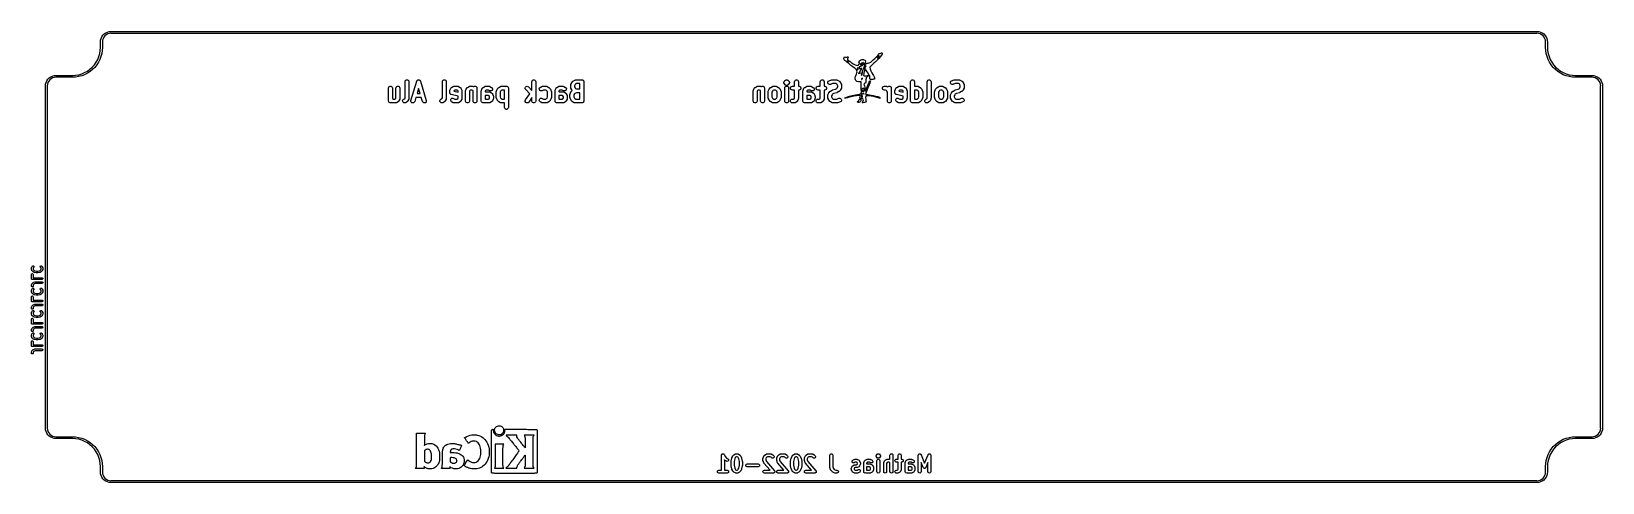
# Model space of a CAD drawing. Extents: x 68 to 230, y -98 to -51.
import ezdxf

# ---------------------------------------------------------------- set-up
doc = ezdxf.new("R2010")
doc.units = 0
doc.layers.add('BLACK', color=7, linetype='CONTINUOUS')

msp = doc.modelspace()

# ---------------------------------------------------------------- linework, layer by layer
at = {"layer": 'BLACK', "linetype": 'CONTINUOUS'}
for p, q in [((75.1167, -52.109), (75.1663, -51.9238)), ((75.1663, -51.9238), (75.2474, -51.75)), ((75.2474, -51.75), (75.3574, -51.5929)), ((75.3645, -51.9539), (75.313, -52.1236)), ((75.3574, -51.5929), (75.4929, -51.4574)), ((75.4481, -51.7976), (75.3645, -51.9539)), ((75.5605, -51.6605), (75.4481, -51.7976)), ((75.4929, -51.4574), (75.65, -51.3474)), ((75.6976, -51.5481), (75.5605, -51.6605)), ((75.65, -51.3474), (75.8238, -51.2663)), ((75.8539, -51.4645), (75.6976, -51.5481)), ((75.8238, -51.2663), (76.009, -51.2167)), ((76.0236, -51.413), (75.8539, -51.4645)), ((76.009, -51.2167), (76.2, -51.2)), ((76.1897, -51.3967), (76.0236, -51.413)), ((76.2, -51.4), (76.1897, -51.3967)), ((76.2, -51.2), (147.2, -51.2)), ((147.2, -51.4), (76.2, -51.4)), ((147.2, -51.2), (152.7, -51.2)), ((152.7, -51.4), (147.2, -51.4)), ((152.7, -51.2), (223.7, -51.2)), ((223.7, -51.4), (152.7, -51.4)), ((223.7, -51.2), (223.891, -51.2167)), ((223.71, -51.3967), (223.7, -51.4)), ((223.876, -51.413), (223.71, -51.3967)), ((224.046, -51.4645), (223.876, -51.413)), ((223.891, -51.2167), (224.076, -51.2663)), ((224.202, -51.5481), (224.046, -51.4645)), ((224.076, -51.2663), (224.25, -51.3474)), ((224.339, -51.6605), (224.202, -51.5481)), ((224.25, -51.3474), (224.407, -51.4574)), ((224.452, -51.7976), (224.339, -51.6605)), ((224.407, -51.4574), (224.543, -51.5929)), ((224.536, -51.9539), (224.452, -51.7976)), ((224.587, -52.1236), (224.536, -51.9539)), ((224.543, -51.5929), (224.653, -51.75)), ((224.653, -51.75), (224.734, -51.9238)), ((224.734, -51.9238), (224.783, -52.109)), ((74.9416, -53.8093), (75.0317, -53.4963)), ((75.0317, -53.4963), (75.0863, -53.1752)), ((75.0863, -53.1752), (75.1039, -52.862)), ((75.1, -52.3), (75.1167, -52.109)), ((75.1, -52.85), (75.1, -52.3)), ((75.1039, -52.862), (75.1, -52.85)), ((75.2323, -53.4945), (75.1483, -53.808)), ((75.283, -53.174), (75.2323, -53.4945)), ((75.3, -52.85), (75.283, -53.174)), ((75.313, -52.1236), (75.2967, -52.2897)), ((75.2967, -52.2897), (75.3, -52.3)), ((75.3, -52.3), (75.3, -52.85)), ((155.506, -53.6817), (155.601, -53.5676)), ((155.601, -53.5676), (155.636, -53.5068)), ((155.636, -53.5068), (155.645, -53.4885)), ((155.645, -53.4885), (155.646, -53.4879)), ((155.646, -53.4871), (155.647, -53.4867)), ((155.646, -53.4879), (155.646, -53.4871)), ((155.647, -53.4867), (155.648, -53.486)), ((155.648, -53.486), (155.649, -53.486)), ((155.649, -53.486), (155.65, -53.4857)), ((155.65, -53.4857), (155.715, -53.4867)), ((155.715, -53.4867), (155.715, -53.4869)), ((155.715, -53.4869), (155.715, -53.4868)), ((155.715, -53.4868), (155.75, -53.4932)), ((155.75, -53.4932), (155.82, -53.4597)), ((155.82, -53.4597), (155.827, -53.4503)), ((155.827, -53.4497), (155.828, -53.4488)), ((155.827, -53.4503), (155.827, -53.4497)), ((155.828, -53.4488), (155.902, -53.4051)), ((155.973, -53.5615), (155.893, -53.6716)), ((155.902, -53.4051), (155.903, -53.4049)), ((155.903, -53.4049), (155.905, -53.4045)), ((155.905, -53.4045), (155.977, -53.4193)), ((156.004, -53.4922), (155.973, -53.5607)), ((155.973, -53.5607), (155.973, -53.561)), ((155.973, -53.561), (155.973, -53.5615)), ((155.977, -53.4193), (155.978, -53.4196)), ((155.978, -53.4196), (155.979, -53.4196)), ((155.979, -53.4196), (155.979, -53.4206)), ((155.979, -53.4206), (155.981, -53.4214)), ((155.981, -53.4214), (155.981, -53.422)), ((155.981, -53.422), (155.981, -53.4225)), ((155.981, -53.4225), (156.005, -53.4885)), ((156.005, -53.4903), (156.004, -53.4922)), ((156.005, -53.4885), (156.005, -53.4903)), ((224.603, -52.2897), (224.587, -52.1236)), ((224.6, -52.3), (224.603, -52.2897)), ((224.6, -52.85), (224.6, -52.3)), ((224.617, -53.174), (224.6, -52.85)), ((224.668, -53.4945), (224.617, -53.174)), ((224.752, -53.808), (224.668, -53.4945)), ((224.783, -52.109), (224.8, -52.3)), ((224.8, -52.85), (224.796, -52.862)), ((224.796, -52.862), (224.814, -53.1752)), ((224.8, -52.3), (224.8, -52.85)), ((224.814, -53.1752), (224.868, -53.4963)), ((224.868, -53.4963), (224.958, -53.8093)), ((73.7453, -55.3094), (74.011, -55.1209)), ((74.011, -55.1209), (74.2538, -54.9038)), ((74.2743, -55.1537), (74.0221, -55.358)), ((74.2538, -54.9038), (74.4709, -54.661)), ((74.5037, -54.9243), (74.2743, -55.1537)), ((74.4709, -54.661), (74.6594, -54.3953)), ((74.708, -54.6721), (74.5037, -54.9243)), ((74.6594, -54.3953), (74.8169, -54.1102)), ((74.8847, -54.4), (74.708, -54.6721)), ((74.8169, -54.1102), (74.9416, -53.8093)), ((75.032, -54.1109), (74.8847, -54.4)), ((75.1483, -53.808), (75.032, -54.1109)), ((152.006, -54.0147), (152.026, -53.9062)), ((152.006, -54.0157), (152.006, -54.0147)), ((152.006, -54.0166), (152.006, -54.0157)), ((152.033, -54.1501), (152.006, -54.0166)), ((152.026, -53.9062), (152.027, -53.9053)), ((152.027, -53.9041), (152.078, -53.8381)), ((152.027, -53.9053), (152.027, -53.9041)), ((152.034, -54.1515), (152.033, -54.1501)), ((152.035, -54.1529), (152.034, -54.1515)), ((152.099, -54.2087), (152.035, -54.1529)), ((152.078, -53.8381), (152.079, -53.8375)), ((152.079, -53.8375), (152.08, -53.8366)), ((152.08, -53.8365), (152.081, -53.8362)), ((152.08, -53.8366), (152.08, -53.8365)), ((152.081, -53.8362), (152.082, -53.8365)), ((152.082, -53.8365), (152.084, -53.8365)), ((152.084, -53.8365), (152.163, -53.8681)), ((152.1, -54.2088), (152.099, -54.2087)), ((152.1, -54.2091), (152.1, -54.2088)), ((152.23, -54.2925), (152.1, -54.2091)), ((152.163, -53.8681), (152.164, -53.8684)), ((152.164, -53.8684), (152.164, -53.8684)), ((152.164, -53.8684), (152.203, -53.8908)), ((152.203, -53.8908), (152.307, -53.8763)), ((152.294, -54.3425), (152.23, -54.2925)), ((152.521, -54.5366), (152.294, -54.3425)), ((152.307, -53.8763), (152.4, -53.8309)), ((152.382, -54.2334), (152.333, -54.2665)), ((152.333, -54.2665), (152.348, -54.3222)), ((152.348, -54.3222), (152.412, -54.3524)), ((152.355, -54.2802), (152.356, -54.2767)), ((152.356, -54.2837), (152.355, -54.2802)), ((152.356, -54.2767), (152.383, -54.2502)), ((152.383, -54.3102), (152.356, -54.2837)), ((152.356, -54.2837), (152.356, -54.2837)), ((152.378, -54.0364), (152.374, -54.1111)), ((152.374, -54.1111), (152.437, -54.1653)), ((152.404, -53.9727), (152.378, -54.0364)), ((152.438, -54.2399), (152.382, -54.2334)), ((152.383, -54.2502), (152.386, -54.2487)), ((152.386, -54.3117), (152.383, -54.3102)), ((152.383, -54.3102), (152.383, -54.3102)), ((152.386, -54.2487), (152.39, -54.2502)), ((152.39, -54.3102), (152.386, -54.3117)), ((152.39, -54.2502), (152.39, -54.2502)), ((152.39, -54.2502), (152.39, -54.2502)), ((152.39, -54.2502), (152.416, -54.2767)), ((152.416, -54.2837), (152.39, -54.3102)), ((152.4, -53.8309), (152.401, -53.8308)), ((152.401, -53.8308), (152.402, -53.8304)), ((152.402, -53.8304), (152.403, -53.8307)), ((152.403, -53.8307), (152.404, -53.8307)), ((152.404, -53.8307), (152.405, -53.8313)), ((152.439, -53.8642), (152.404, -53.9724)), ((152.404, -53.9724), (152.404, -53.9725)), ((152.404, -53.9725), (152.404, -53.9727)), ((152.405, -53.8313), (152.406, -53.8316)), ((152.406, -53.8316), (152.438, -53.8588)), ((152.412, -54.3524), (152.484, -54.3091)), ((152.416, -54.2767), (152.418, -54.2802)), ((152.417, -54.282), (152.416, -54.2837)), ((152.418, -54.2802), (152.417, -54.282)), ((152.437, -54.1653), (152.489, -54.1997)), ((152.438, -53.8588), (152.438, -53.8597)), ((152.438, -53.8597), (152.439, -53.8603)), ((152.487, -54.2868), (152.438, -54.2399)), ((152.439, -53.8603), (152.439, -53.8613)), ((152.439, -53.8613), (152.44, -53.8622)), ((152.44, -53.8622), (152.439, -53.8632)), ((152.439, -53.8632), (152.439, -53.8642)), ((152.484, -54.3091), (152.487, -54.2868)), ((152.489, -54.1997), (152.489, -54.1999)), ((152.489, -54.1999), (152.489, -54.1999)), ((152.489, -54.1999), (152.597, -54.281)), ((152.522, -54.5366), (152.521, -54.5366)), ((152.521, -54.5366), (152.521, -54.5366)), ((152.738, -54.716), (152.522, -54.5366)), ((152.597, -54.281), (152.615, -54.295)), ((152.615, -54.295), (152.615, -54.2951)), ((152.615, -54.2951), (152.616, -54.2951)), ((152.616, -54.2951), (152.76, -54.413)), ((152.738, -54.7161), (152.738, -54.716)), ((152.927, -54.8686), (152.738, -54.7161)), ((152.738, -54.7161), (152.738, -54.7161)), ((152.76, -54.413), (152.819, -54.4592)), ((152.819, -54.4592), (152.986, -54.5636)), ((153.075, -54.982), (152.927, -54.8686)), ((152.927, -54.8686), (152.927, -54.8686)), ((152.927, -54.8686), (152.927, -54.8686)), ((152.986, -54.5636), (153.164, -54.6468)), ((153.075, -54.9821), (153.075, -54.982)), ((153.075, -54.982), (153.075, -54.982)), ((153.166, -55.0441), (153.075, -54.9821)), ((153.164, -54.6468), (153.328, -54.7)), ((153.167, -55.0442), (153.166, -55.0441)), ((153.167, -55.0445), (153.167, -55.0442)), ((153.185, -55.0522), (153.167, -55.0445)), ((153.238, -55.093), (153.185, -55.0522)), ((153.309, -55.193), (153.238, -55.093)), ((153.315, -55.2027), (153.309, -55.193)), ((153.361, -55.2966), (153.315, -55.2027)), ((153.328, -54.7), (153.45, -54.7142)), ((153.399, -55.0885), (153.388, -55.1629)), ((153.388, -55.1629), (153.413, -55.2002)), ((153.442, -54.9723), (153.399, -55.0885)), ((153.413, -55.2002), (153.431, -55.1936)), ((153.431, -55.1936), (153.481, -55.1242)), ((153.476, -54.9448), (153.442, -54.9723)), ((153.45, -54.7142), (153.508, -54.6822)), ((153.498, -54.9583), (153.476, -54.9448)), ((153.481, -55.1242), (153.509, -55.027)), ((153.509, -55.027), (153.498, -54.9583)), ((153.508, -54.6822), (153.532, -54.6358)), ((153.532, -54.6355), (153.533, -54.635)), ((153.532, -54.6358), (153.532, -54.6355)), ((153.533, -54.635), (153.608, -54.5408)), ((153.572, -54.3591), (153.609, -54.2646)), ((153.572, -54.3607), (153.572, -54.3591)), ((153.572, -54.3623), (153.572, -54.3607)), ((153.596, -54.4475), (153.572, -54.3623)), ((153.593, -54.8614), (153.592, -54.9471)), ((153.592, -54.9471), (153.593, -54.9591)), ((153.639, -54.854), (153.593, -54.8614)), ((153.593, -54.9591), (153.616, -55.0257)), ((153.597, -54.449), (153.596, -54.4475)), ((153.598, -54.4505), (153.597, -54.449)), ((153.63, -54.469), (153.598, -54.4505)), ((153.608, -54.5408), (153.642, -54.4943)), ((153.609, -54.2646), (153.61, -54.2637)), ((153.61, -54.2637), (153.611, -54.2625)), ((153.611, -54.2625), (153.724, -54.1752)), ((153.616, -55.0257), (153.616, -55.0257)), ((153.616, -55.0257), (153.62, -55.0373)), ((153.62, -55.0373), (153.681, -55.0519)), ((153.642, -54.4943), (153.63, -54.469)), ((153.644, -54.8558), (153.639, -54.854)), ((153.646, -54.8558), (153.644, -54.8558)), ((153.647, -54.8561), (153.646, -54.8558)), ((153.738, -54.8437), (153.647, -54.8561)), ((153.681, -55.0519), (153.809, -55.0109)), ((153.734, -54.5806), (153.688, -54.6343)), ((153.688, -54.6343), (153.69, -54.6613)), ((153.69, -54.6613), (153.718, -54.66)), ((153.81, -55.1116), (153.699, -55.2648)), ((153.718, -54.66), (153.814, -54.6222)), ((153.724, -54.1752), (153.725, -54.1749)), ((153.725, -54.1749), (153.726, -54.1744)), ((153.726, -54.1744), (153.883, -54.1234)), ((153.868, -54.5), (153.734, -54.5806)), ((153.739, -54.8432), (153.738, -54.8437)), ((153.74, -54.8431), (153.739, -54.8432)), ((153.873, -54.773), (153.74, -54.8431)), ((153.809, -55.0109), (153.821, -55.0069)), ((153.852, -55.0296), (153.81, -55.1109)), ((153.81, -55.1109), (153.81, -55.1112)), ((153.81, -55.1112), (153.81, -55.1116)), ((153.814, -54.6222), (153.887, -54.5824)), ((153.821, -55.0069), (153.822, -55.0069)), ((153.822, -55.0069), (153.822, -55.0067)), ((153.822, -55.0067), (153.824, -55.007)), ((153.824, -55.007), (153.825, -55.0072)), ((153.825, -55.0072), (153.825, -55.0074)), ((153.825, -55.0074), (153.826, -55.0074)), ((153.826, -55.0074), (153.85, -55.0231)), ((153.85, -55.0231), (153.851, -55.0245)), ((153.851, -55.0245), (153.852, -55.0258)), ((153.852, -55.0258), (153.852, -55.026)), ((153.852, -55.026), (153.852, -55.0262)), ((153.852, -55.0262), (153.852, -55.0279)), ((153.852, -55.0279), (153.852, -55.0296)), ((154.025, -54.4249), (153.868, -54.5)), ((154.017, -54.666), (153.873, -54.7726)), ((153.873, -54.7726), (153.873, -54.7727)), ((153.873, -54.7727), (153.873, -54.773)), ((153.883, -54.1234), (153.884, -54.1235)), ((153.884, -54.1235), (153.885, -54.1232)), ((153.885, -54.1232), (154.054, -54.1246)), ((153.887, -54.5824), (153.998, -54.4858)), ((153.953, -55.3602), (154.008, -55.1537)), ((153.998, -54.4858), (154.033, -54.4337)), ((154.008, -55.1534), (154.065, -54.9929)), ((154.008, -55.1536), (154.008, -55.1534)), ((154.008, -55.1537), (154.008, -55.1536)), ((154.018, -54.6656), (154.017, -54.6657)), ((154.017, -54.6657), (154.017, -54.666)), ((154.143, -54.5438), (154.018, -54.6656)), ((154.033, -54.4337), (154.025, -54.4249)), ((154.054, -54.1246), (154.054, -54.1248)), ((154.054, -54.1248), (154.055, -54.1247)), ((154.055, -54.1247), (154.064, -54.1266)), ((154.064, -54.1266), (154.064, -54.1268)), ((154.064, -54.1268), (154.065, -54.1268)), ((154.065, -54.1268), (154.209, -54.1879)), ((154.065, -54.9926), (154.146, -54.8074)), ((154.065, -54.9928), (154.065, -54.9926)), ((154.065, -54.9929), (154.065, -54.9928)), ((154.153, -55.0852), (154.128, -55.2781)), ((154.144, -54.5434), (154.143, -54.5438)), ((154.212, -54.4487), (154.144, -54.5432)), ((154.144, -54.5432), (154.144, -54.5434)), ((154.146, -54.8067), (154.147, -54.8059)), ((154.146, -54.8074), (154.146, -54.8067)), ((154.147, -54.8059), (154.148, -54.8055)), ((154.148, -54.8055), (154.148, -54.8047)), ((154.148, -54.8047), (154.149, -54.8047)), ((154.149, -54.8047), (154.15, -54.8044)), ((154.15, -54.8044), (154.151, -54.8048)), ((154.151, -54.8048), (154.152, -54.8048)), ((154.152, -54.8048), (154.153, -54.8055)), ((154.153, -54.8055), (154.154, -54.8058)), ((154.158, -54.9948), (154.153, -55.0848)), ((154.153, -55.0848), (154.153, -55.085)), ((154.153, -55.085), (154.153, -55.0852)), ((154.154, -54.8058), (154.154, -54.8068)), ((154.154, -54.8068), (154.155, -54.8075)), ((154.155, -54.8075), (154.155, -54.8085)), ((154.155, -54.8085), (154.155, -54.8093)), ((154.155, -54.8093), (154.158, -54.9945)), ((154.158, -54.9945), (154.157, -54.9947)), ((154.157, -54.9947), (154.158, -54.9948)), ((154.165, -54.7572), (154.174, -54.6843)), ((154.166, -54.7586), (154.165, -54.7572)), ((154.166, -54.7601), (154.166, -54.7586)), ((154.166, -54.7604), (154.166, -54.7601)), ((154.166, -54.7609), (154.166, -54.7604)), ((154.168, -54.7616), (154.166, -54.7609)), ((154.169, -54.7626), (154.168, -54.7616)), ((154.247, -54.7877), (154.169, -54.7626)), ((154.174, -54.6843), (154.175, -54.683)), ((154.175, -54.6816), (154.274, -54.5675)), ((154.175, -54.683), (154.175, -54.6816)), ((154.209, -54.1879), (154.21, -54.1892)), ((154.21, -54.1892), (154.212, -54.1904)), ((154.212, -54.1904), (154.259, -54.2938)), ((154.213, -54.4473), (154.212, -54.4479)), ((154.212, -54.4479), (154.212, -54.4487)), ((154.217, -54.4347), (154.213, -54.4473)), ((154.26, -54.2974), (154.217, -54.4347)), ((154.217, -54.9325), (154.218, -54.9311)), ((154.223, -55.0412), (154.217, -54.9325)), ((154.218, -54.9297), (154.271, -54.8438)), ((154.218, -54.9311), (154.218, -54.9297)), ((154.223, -55.0421), (154.223, -55.0412)), ((154.223, -55.043), (154.223, -55.0421)), ((154.292, -55.1929), (154.223, -55.043)), ((154.248, -54.7878), (154.247, -54.7877)), ((154.247, -54.7877), (154.247, -54.7877)), ((154.299, -54.8004), (154.248, -54.7878)), ((154.259, -54.2938), (154.259, -54.2956)), ((154.259, -54.2956), (154.26, -54.2974)), ((154.271, -54.8437), (154.299, -54.8004)), ((154.271, -54.8438), (154.271, -54.8437)), ((154.271, -54.8438), (154.271, -54.8438)), ((154.274, -54.5666), (154.37, -54.5013)), ((154.274, -54.5672), (154.274, -54.5666)), ((154.274, -54.5675), (154.274, -54.5672)), ((154.292, -55.1932), (154.292, -55.1929)), ((154.292, -55.1935), (154.292, -55.1932)), ((154.416, -55.3839), (154.292, -55.1935)), ((154.37, -54.5013), (154.371, -54.5011)), ((154.371, -54.5011), (154.372, -54.5005)), ((154.372, -54.5005), (154.506, -54.4832)), ((154.506, -54.4832), (154.634, -54.4689)), ((154.506, -54.4832), (154.506, -54.4832)), ((154.506, -54.4832), (154.506, -54.4832)), ((154.634, -54.4689), (154.795, -54.3801)), ((155.095, -54.5034), (154.681, -54.9025)), ((154.681, -54.9025), (154.741, -55.1031)), ((154.741, -55.1031), (154.745, -55.117)), ((154.745, -55.117), (154.807, -55.271)), ((154.795, -54.3801), (154.907, -54.2881)), ((154.907, -54.2881), (155.053, -54.1524)), ((155.053, -54.1524), (155.214, -53.9933)), ((155.268, -54.3364), (155.095, -54.5034)), ((155.095, -54.5034), (155.095, -54.5034)), ((155.095, -54.5034), (155.095, -54.5034)), ((155.214, -53.9933), (155.371, -53.83)), ((155.413, -54.1953), (155.268, -54.3364)), ((155.268, -54.3364), (155.268, -54.3364)), ((155.268, -54.3364), (155.268, -54.3364)), ((155.371, -53.83), (155.506, -53.6817)), ((155.514, -54.0971), (155.413, -54.1953)), ((155.413, -54.1953), (155.413, -54.1953)), ((155.413, -54.1953), (155.413, -54.1953)), ((155.494, -53.9241), (155.448, -53.8892)), ((155.448, -53.8892), (155.448, -53.8895)), ((155.448, -53.8895), (155.46, -53.9341)), ((155.46, -53.9341), (155.47, -53.9484)), ((155.47, -53.9484), (155.515, -53.9833)), ((155.504, -53.9384), (155.494, -53.9241)), ((155.516, -53.983), (155.504, -53.9384)), ((155.55, -54.0606), (155.514, -54.097)), ((155.514, -54.097), (155.514, -54.097)), ((155.514, -54.097), (155.514, -54.0971)), ((155.515, -53.9833), (155.516, -53.983)), ((155.526, -53.7704), (155.517, -53.835)), ((155.517, -53.835), (155.535, -53.8574)), ((155.558, -53.7333), (155.526, -53.7704)), ((155.535, -53.8574), (155.602, -53.8781)), ((155.615, -53.9891), (155.55, -54.0604)), ((155.55, -54.0604), (155.55, -54.0605)), ((155.55, -54.0605), (155.55, -54.0606)), ((155.622, -53.7052), (155.558, -53.7333)), ((155.602, -53.8781), (155.653, -53.8343)), ((155.75, -53.8399), (155.615, -53.9891)), ((155.615, -53.9891), (155.615, -53.9891)), ((155.652, -53.7462), (155.622, -53.7052)), ((155.653, -53.8343), (155.652, -53.7462)), ((155.755, -53.8346), (155.75, -53.8399)), ((155.75, -53.8399), (155.75, -53.8399)), ((155.893, -53.6719), (155.755, -53.8344)), ((155.755, -53.8344), (155.755, -53.8345)), ((155.755, -53.8345), (155.755, -53.8346)), ((155.893, -53.6716), (155.893, -53.6717)), ((155.893, -53.6717), (155.893, -53.6719)), ((224.868, -54.1109), (224.752, -53.808)), ((225.015, -54.4), (224.868, -54.1109)), ((224.958, -53.8093), (225.083, -54.1102)), ((225.192, -54.6721), (225.015, -54.4)), ((225.083, -54.1102), (225.241, -54.3953)), ((225.396, -54.9243), (225.192, -54.6721)), ((225.241, -54.3953), (225.429, -54.661)), ((225.626, -55.1537), (225.396, -54.9243)), ((225.429, -54.661), (225.646, -54.9038)), ((225.878, -55.358), (225.626, -55.1537)), ((225.646, -54.9038), (225.889, -55.1209)), ((225.889, -55.1209), (226.155, -55.3094)), ((69.4, -56.85), (69.4167, -56.659)), ((69.4, -92.25), (69.4, -56.85)), ((69.4167, -56.659), (69.4663, -56.4738)), ((69.4663, -56.4738), (69.5474, -56.3)), ((69.5474, -56.3), (69.6574, -56.1429)), ((69.613, -56.6736), (69.5967, -56.8397)), ((69.5967, -56.8397), (69.6, -56.85)), ((69.6, -56.85), (69.6, -92.25)), ((69.6645, -56.5039), (69.613, -56.6736)), ((69.6574, -56.1429), (69.7929, -56.0074)), ((69.7481, -56.3476), (69.6645, -56.5039)), ((69.8605, -56.2105), (69.7481, -56.3476)), ((69.7929, -56.0074), (69.95, -55.8974)), ((69.9976, -56.0981), (69.8605, -56.2105)), ((69.95, -55.8974), (70.1238, -55.8163)), ((70.1539, -56.0145), (69.9976, -56.0981)), ((70.1238, -55.8163), (70.309, -55.7667)), ((70.3236, -55.963), (70.1539, -56.0145)), ((70.309, -55.7667), (70.5, -55.75)), ((70.4897, -55.9467), (70.3236, -55.963)), ((70.5, -55.95), (70.4897, -55.9467)), ((70.5, -55.75), (72.2, -55.75)), ((72.2, -55.95), (70.5, -55.95)), ((72.2, -55.75), (72.212, -55.7539)), ((72.524, -55.933), (72.2, -55.95)), ((72.212, -55.7539), (72.5252, -55.7363)), ((72.8445, -55.8823), (72.524, -55.933)), ((72.5252, -55.7363), (72.8463, -55.6817)), ((73.158, -55.7983), (72.8445, -55.8823)), ((72.8463, -55.6817), (73.1593, -55.5916)), ((73.4609, -55.682), (73.158, -55.7983)), ((73.1593, -55.5916), (73.4602, -55.4669)), ((73.4602, -55.4669), (73.7453, -55.3094)), ((73.75, -55.5347), (73.4609, -55.682)), ((74.0221, -55.358), (73.75, -55.5347)), ((104.975, -56.9149), (105.056, -56.8764)), ((105.056, -56.8764), (105.145, -56.8765)), ((105.145, -56.8765), (105.225, -56.9151)), ((105.747, -56.9149), (105.827, -56.8764)), ((105.827, -56.8764), (105.916, -56.8765)), ((105.916, -56.8765), (105.996, -56.9151)), ((106.614, -56.4044), (106.634, -56.3177)), ((106.614, -58.0761), (106.614, -56.4044)), ((106.634, -56.3177), (106.69, -56.2482)), ((106.69, -56.2482), (106.77, -56.2097)), ((106.77, -56.2097), (106.859, -56.2098)), ((106.859, -56.2098), (106.939, -56.2485)), ((106.939, -56.2485), (106.995, -56.318)), ((106.995, -56.318), (107.014, -56.4048)), ((107.014, -56.4048), (107.014, -58.1194)), ((107.223, -58.3473), (107.823, -56.347)), ((107.823, -56.347), (107.838, -56.3197)), ((107.838, -56.3197), (107.85, -56.2906)), ((107.85, -56.2906), (107.86, -56.2815)), ((107.86, -56.2815), (107.867, -56.2696)), ((107.867, -56.2696), (107.893, -56.2518)), ((107.893, -56.2518), (107.916, -56.2307)), ((107.916, -56.2307), (107.929, -56.2268)), ((107.929, -56.2268), (107.94, -56.2191)), ((107.94, -56.2191), (107.971, -56.2142)), ((107.971, -56.2142), (108.001, -56.2052)), ((108.001, -56.2052), (108.014, -56.2073)), ((108.014, -56.2073), (108.028, -56.2052)), ((108.028, -56.2052), (108.058, -56.2143)), ((108.058, -56.2143), (108.089, -56.2192)), ((108.089, -56.2192), (108.1, -56.2269)), ((108.1, -56.2269), (108.113, -56.2309)), ((108.113, -56.2309), (108.136, -56.252)), ((108.136, -56.252), (108.162, -56.2699)), ((108.162, -56.2699), (108.169, -56.2817)), ((108.169, -56.2817), (108.179, -56.2909)), ((108.179, -56.2909), (108.19, -56.32)), ((108.19, -56.32), (108.206, -56.3473)), ((108.206, -56.3473), (108.806, -58.3476)), ((110.471, -56.4044), (110.491, -56.3177)), ((110.471, -58.0761), (110.471, -56.4044)), ((110.491, -56.3177), (110.547, -56.2482)), ((110.547, -56.2482), (110.627, -56.2097)), ((110.627, -56.2097), (110.716, -56.2098)), ((110.716, -56.2098), (110.796, -56.2485)), ((110.796, -56.2485), (110.852, -56.318)), ((110.852, -56.318), (110.871, -56.4048)), ((110.871, -56.4048), (110.871, -58.1194)), ((111.613, -56.8912), (111.651, -56.8826)), ((111.651, -56.8826), (111.689, -56.8717)), ((111.689, -56.8717), (111.694, -56.8727)), ((111.694, -56.8727), (111.7, -56.8714)), ((111.7, -56.8714), (112.043, -56.8714)), ((112.043, -56.8714), (112.049, -56.8727)), ((112.049, -56.8727), (112.055, -56.8718)), ((112.055, -56.8718), (112.092, -56.8826)), ((112.092, -56.8826), (112.13, -56.8914)), ((113.242, -56.8912), (113.28, -56.8826)), ((113.28, -56.8826), (113.317, -56.8717)), ((113.317, -56.8717), (113.323, -56.8727)), ((113.323, -56.8727), (113.329, -56.8714)), ((113.329, -56.8714), (113.586, -56.8714)), ((113.586, -56.8714), (113.592, -56.8727)), ((113.592, -56.8727), (113.597, -56.8718)), ((113.597, -56.8718), (113.635, -56.8826)), ((113.635, -56.8826), (113.673, -56.8914)), ((113.718, -56.9149), (113.799, -56.8764)), ((113.799, -56.8764), (113.888, -56.8765)), ((113.888, -56.8765), (113.968, -56.9151)), ((114.87, -56.8912), (114.908, -56.8826)), ((114.908, -56.8826), (114.946, -56.8717)), ((114.946, -56.8717), (114.951, -56.8727)), ((114.951, -56.8727), (114.957, -56.8714)), ((114.957, -56.8714), (115.3, -56.8714)), ((115.3, -56.8714), (115.306, -56.8727)), ((115.306, -56.8727), (115.312, -56.8718)), ((115.312, -56.8718), (115.349, -56.8826)), ((115.349, -56.8826), (115.387, -56.8914)), ((116.499, -56.8912), (116.537, -56.8826)), ((116.537, -56.8826), (116.574, -56.8717)), ((116.574, -56.8717), (116.58, -56.8727)), ((116.58, -56.8727), (116.586, -56.8714)), ((116.586, -56.8714), (116.929, -56.8714)), ((116.929, -56.8714), (116.935, -56.8727)), ((116.935, -56.8727), (116.94, -56.8718)), ((116.94, -56.8718), (116.978, -56.8826)), ((116.978, -56.8826), (117.016, -56.8914)), ((117.019, -56.894), (117.056, -56.8764)), ((117.056, -56.8764), (117.145, -56.8765)), ((117.145, -56.8765), (117.225, -56.9151)), ((119.146, -56.8967), (119.231, -56.8718)), ((119.231, -56.8718), (119.319, -56.8864)), ((119.319, -56.8864), (119.392, -56.9376)), ((119.729, -56.4044), (119.749, -56.3177)), ((119.729, -57.3121), (119.729, -56.4044)), ((119.749, -56.3177), (119.804, -56.2482)), ((119.804, -56.2482), (119.884, -56.2097)), ((119.884, -56.2097), (119.973, -56.2098)), ((119.973, -56.2098), (120.053, -56.2485)), ((120.053, -56.2485), (120.109, -56.318)), ((120.109, -56.318), (120.129, -56.4048)), ((120.129, -56.4048), (120.129, -58.4051)), ((120.785, -56.8912), (120.823, -56.8826)), ((120.823, -56.8826), (120.86, -56.8717)), ((120.86, -56.8717), (120.866, -56.8727)), ((120.866, -56.8727), (120.871, -56.8714)), ((120.871, -56.8714), (121.215, -56.8714)), ((121.215, -56.8714), (121.22, -56.8727)), ((121.22, -56.8727), (121.226, -56.8718)), ((121.226, -56.8718), (121.263, -56.8826)), ((121.263, -56.8826), (121.301, -56.8914)), ((122.499, -56.8912), (122.537, -56.8826)), ((122.537, -56.8826), (122.574, -56.8717)), ((122.574, -56.8717), (122.58, -56.8727)), ((122.58, -56.8727), (122.586, -56.8714)), ((122.586, -56.8714), (122.929, -56.8714)), ((122.929, -56.8714), (122.935, -56.8727)), ((122.935, -56.8727), (122.94, -56.8718)), ((122.94, -56.8718), (122.978, -56.8826)), ((122.978, -56.8826), (123.016, -56.8914)), ((123.757, -56.7854), (123.767, -56.7446)), ((123.757, -56.9762), (123.757, -56.7854)), ((123.767, -56.7446), (123.775, -56.7036)), ((123.775, -56.7036), (123.861, -56.5128)), ((123.861, -56.5128), (123.879, -56.4883)), ((123.879, -56.4883), (123.894, -56.4614)), ((123.894, -56.4614), (123.98, -56.3659)), ((123.98, -56.3659), (124.007, -56.3471)), ((124.007, -56.3471), (124.031, -56.3252)), ((124.031, -56.3252), (124.203, -56.2298)), ((124.212, -56.7058), (124.157, -56.8286)), ((124.157, -56.8286), (124.157, -56.9333)), ((124.203, -56.2298), (124.209, -56.2282)), ((124.209, -56.2282), (124.213, -56.2245)), ((124.255, -56.6586), (124.212, -56.7058)), ((124.213, -56.2245), (124.251, -56.2159)), ((124.251, -56.2159), (124.289, -56.2051)), ((124.352, -56.6048), (124.255, -56.6586)), ((124.289, -56.2051), (124.294, -56.206)), ((124.294, -56.206), (124.3, -56.2048)), ((124.3, -56.2048), (124.9, -56.2048)), ((124.7, -56.6048), (124.352, -56.6048)), ((124.7, -57.1571), (124.7, -56.6048)), ((124.9, -56.2048), (124.922, -56.2098)), ((124.922, -56.2098), (124.945, -56.2098)), ((124.945, -56.2098), (124.965, -56.2196)), ((124.965, -56.2196), (124.987, -56.2247)), ((124.987, -56.2247), (125.005, -56.2387)), ((125.005, -56.2387), (125.025, -56.2485)), ((125.025, -56.2485), (125.039, -56.2661)), ((125.039, -56.2661), (125.057, -56.2803)), ((125.057, -56.2803), (125.066, -56.3005)), ((125.066, -56.3005), (125.08, -56.318)), ((125.08, -56.318), (125.085, -56.3401)), ((125.085, -56.3401), (125.095, -56.3605)), ((125.095, -56.3605), (125.095, -56.3829)), ((125.095, -56.3829), (125.1, -56.4048)), ((125.1, -56.4048), (125.1, -58.4051)), ((142.999, -56.8912), (143.037, -56.8826)), ((143.037, -56.8826), (143.074, -56.8717)), ((143.074, -56.8717), (143.08, -56.8727)), ((143.08, -56.8727), (143.086, -56.8714)), ((143.086, -56.8714), (143.343, -56.8714)), ((143.343, -56.8714), (143.349, -56.8727)), ((143.349, -56.8727), (143.355, -56.8718)), ((143.355, -56.8718), (143.392, -56.8826)), ((143.392, -56.8826), (143.43, -56.8914)), ((143.475, -56.9149), (143.556, -56.8764)), ((143.556, -56.8764), (143.645, -56.8765)), ((143.645, -56.8765), (143.725, -56.9151)), ((144.628, -56.8912), (144.666, -56.8826)), ((144.666, -56.8826), (144.703, -56.8717)), ((144.703, -56.8717), (144.709, -56.8727)), ((144.709, -56.8727), (144.714, -56.8714)), ((144.714, -56.8714), (144.972, -56.8714)), ((144.972, -56.8714), (144.977, -56.8727)), ((144.977, -56.8727), (144.983, -56.8718)), ((144.983, -56.8718), (145.021, -56.8826)), ((145.021, -56.8826), (145.058, -56.8914)), ((145.803, -56.4669), (145.807, -56.4559)), ((145.805, -56.4998), (145.803, -56.4669)), ((145.803, -56.5327), (145.805, -56.4998)), ((145.807, -56.5438), (145.803, -56.5327)), ((145.807, -56.4559), (145.808, -56.4439)), ((145.808, -56.5558), (145.807, -56.5438)), ((145.808, -56.4439), (145.824, -56.4151)), ((145.824, -56.5846), (145.808, -56.5558)), ((145.824, -56.4151), (145.837, -56.3847)), ((145.836, -56.615), (145.824, -56.5846)), ((145.845, -56.6231), (145.836, -56.615)), ((145.837, -56.3847), (145.846, -56.3767)), ((145.851, -56.6335), (145.845, -56.6231)), ((145.846, -56.3767), (145.851, -56.3662)), ((145.851, -56.3662), (145.937, -56.2707)), ((145.937, -56.729), (145.851, -56.6335)), ((145.937, -56.2707), (145.951, -56.2612)), ((145.951, -56.7386), (145.937, -56.729)), ((145.951, -56.2612), (145.961, -56.2482)), ((145.961, -56.7515), (145.951, -56.7386)), ((145.961, -56.2482), (145.976, -56.2411)), ((145.976, -56.7587), (145.961, -56.7515)), ((145.961, -56.9149), (146.041, -56.8764)), ((145.976, -56.2411), (145.988, -56.23)), ((145.988, -56.7698), (145.976, -56.7587)), ((145.988, -56.23), (146, -56.2266)), ((146, -56.7733), (145.988, -56.7698)), ((146, -56.2266), (146.01, -56.2196)), ((146.01, -56.7803), (146, -56.7733)), ((146.01, -56.2196), (146.026, -56.2169)), ((146.026, -56.783), (146.01, -56.7803)), ((146.026, -56.2169), (146.041, -56.2097)), ((146.041, -56.7902), (146.026, -56.783)), ((146.041, -56.2097), (146.058, -56.2097)), ((146.058, -56.7902), (146.041, -56.7902)), ((146.041, -56.8764), (146.13, -56.8765)), ((146.058, -56.2097), (146.074, -56.2051)), ((146.074, -56.7949), (146.058, -56.7902)), ((146.074, -56.2051), (146.086, -56.2071)), ((146.086, -56.7929), (146.074, -56.7949)), ((146.086, -56.2071), (146.098, -56.2051)), ((146.098, -56.7949), (146.086, -56.7929)), ((146.098, -56.2051), (146.114, -56.2098)), ((146.113, -56.7903), (146.098, -56.7949)), ((146.13, -56.7903), (146.113, -56.7903)), ((146.114, -56.2098), (146.13, -56.2098)), ((146.13, -56.2098), (146.145, -56.217)), ((146.145, -56.7831), (146.13, -56.7903)), ((146.13, -56.8765), (146.21, -56.9151)), ((146.145, -56.217), (146.162, -56.2197)), ((146.161, -56.7804), (146.145, -56.7831)), ((146.171, -56.7734), (146.161, -56.7804)), ((146.162, -56.2197), (146.172, -56.2267)), ((146.183, -56.77), (146.171, -56.7734)), ((146.172, -56.2267), (146.183, -56.2302)), ((146.183, -56.2302), (146.196, -56.2413)), ((146.195, -56.7589), (146.183, -56.77)), ((146.21, -56.7518), (146.195, -56.7589)), ((146.196, -56.2413), (146.21, -56.2485)), ((146.21, -56.2485), (146.221, -56.2614)), ((146.221, -56.7388), (146.21, -56.7518)), ((146.221, -56.2614), (146.234, -56.271)), ((146.234, -56.7293), (146.221, -56.7388)), ((146.234, -56.271), (146.32, -56.3665)), ((146.32, -56.6338), (146.234, -56.7293)), ((146.32, -56.3665), (146.326, -56.3769)), ((146.326, -56.6233), (146.32, -56.6338)), ((146.326, -56.3769), (146.335, -56.385)), ((146.335, -56.6153), (146.326, -56.6233)), ((146.335, -56.385), (146.348, -56.4154)), ((146.347, -56.5849), (146.335, -56.6153)), ((146.363, -56.5561), (146.347, -56.5849)), ((146.348, -56.4154), (146.363, -56.4442)), ((146.363, -56.4442), (146.364, -56.4562)), ((146.364, -56.5441), (146.363, -56.5561)), ((146.364, -56.4562), (146.369, -56.4673)), ((146.369, -56.5331), (146.364, -56.5441)), ((146.369, -56.4673), (146.367, -56.5002)), ((146.367, -56.5002), (146.369, -56.5331)), ((146.599, -56.8912), (146.686, -56.8714)), ((146.686, -56.8714), (146.914, -56.8714)), ((146.914, -56.4044), (146.934, -56.3177)), ((146.914, -56.8714), (146.914, -56.4044)), ((146.934, -56.3177), (146.99, -56.2482)), ((146.99, -56.2482), (147.07, -56.2097)), ((147.07, -56.2097), (147.159, -56.2098)), ((147.159, -56.2098), (147.239, -56.2485)), ((147.239, -56.2485), (147.294, -56.318)), ((147.294, -56.318), (147.314, -56.4048)), ((147.314, -56.4048), (147.314, -56.8714)), ((147.314, -56.8714), (147.372, -56.8714)), ((147.372, -56.8714), (147.458, -56.8914)), ((148.142, -56.8912), (148.18, -56.8826)), ((148.18, -56.8826), (148.217, -56.8717)), ((148.217, -56.8717), (148.223, -56.8727)), ((148.223, -56.8727), (148.229, -56.8714)), ((148.229, -56.8714), (148.572, -56.8714)), ((148.572, -56.8714), (148.577, -56.8727)), ((148.577, -56.8727), (148.583, -56.8718)), ((148.583, -56.8718), (148.621, -56.8826)), ((148.621, -56.8826), (148.658, -56.8914)), ((149.256, -56.8912), (149.343, -56.8714)), ((149.343, -56.8714), (149.571, -56.8714)), ((149.571, -56.4044), (149.591, -56.3177)), ((149.571, -56.8714), (149.571, -56.4044)), ((149.591, -56.3177), (149.647, -56.2482)), ((149.647, -56.2482), (149.727, -56.2097)), ((149.727, -56.2097), (149.816, -56.2098)), ((149.816, -56.2098), (149.896, -56.2485)), ((149.896, -56.2485), (149.952, -56.318)), ((149.952, -56.318), (149.971, -56.4048)), ((149.971, -56.4048), (149.971, -56.8714)), ((149.971, -56.8714), (150.029, -56.8714)), ((150.029, -56.8714), (150.116, -56.8914)), ((150.345, -56.5258), (150.353, -56.4373)), ((150.375, -56.6093), (150.345, -56.5258)), ((150.353, -56.4373), (150.399, -56.3611)), ((150.439, -56.6711), (150.375, -56.6093)), ((150.399, -56.3611), (150.473, -56.3124)), ((150.524, -56.6991), (150.439, -56.6711)), ((150.473, -56.3124), (150.731, -56.2171)), ((150.612, -56.6877), (150.524, -56.6991)), ((150.836, -56.6048), (150.612, -56.6877)), ((150.731, -56.2171), (150.766, -56.2126)), ((150.766, -56.2126), (150.8, -56.2048)), ((150.8, -56.2048), (151.229, -56.2048)), ((151.177, -56.6048), (150.836, -56.6048)), ((151.274, -56.6586), (151.177, -56.6048)), ((151.229, -56.2048), (151.235, -56.2061)), ((151.235, -56.2061), (151.24, -56.2051)), ((151.24, -56.2051), (151.278, -56.216)), ((151.316, -56.7058), (151.274, -56.6586)), ((151.278, -56.216), (151.316, -56.2247)), ((151.316, -56.2247), (151.32, -56.2283)), ((151.371, -56.8286), (151.316, -56.7058)), ((151.32, -56.2283), (151.326, -56.2299)), ((151.326, -56.2299), (151.497, -56.3253)), ((151.371, -56.9333), (151.371, -56.8286)), ((151.497, -56.3253), (151.522, -56.3473)), ((151.522, -56.3473), (151.549, -56.3662)), ((151.549, -56.3662), (151.635, -56.4617)), ((151.635, -56.4617), (151.65, -56.4886)), ((151.65, -56.4886), (151.668, -56.5132)), ((151.668, -56.5132), (151.754, -56.704)), ((151.754, -56.704), (151.762, -56.745)), ((151.762, -56.745), (151.771, -56.7857)), ((151.771, -56.7857), (151.771, -56.9765)), ((153.17, -56.1149), (153.177, -56.0117)), ((153.17, -56.1158), (153.17, -56.1149)), ((153.17, -56.1168), (153.17, -56.1158)), ((153.196, -56.1974), (153.17, -56.1168)), ((153.177, -56.0107), (153.219, -55.8596)), ((153.177, -56.0112), (153.177, -56.0107)), ((153.177, -56.0117), (153.177, -56.0112)), ((153.197, -56.198), (153.196, -56.1974)), ((153.197, -56.1987), (153.197, -56.198)), ((153.255, -56.2818), (153.197, -56.1987)), ((153.219, -55.8593), (153.298, -55.6349)), ((153.219, -55.8595), (153.219, -55.8593)), ((153.219, -55.8596), (153.219, -55.8595)), ((153.256, -56.2821), (153.255, -56.2818)), ((153.256, -56.2826), (153.256, -56.2821)), ((153.366, -56.3859), (153.256, -56.2826)), ((153.298, -55.6349), (153.347, -55.4937)), ((153.298, -55.6349), (153.298, -55.6349)), ((153.347, -55.4937), (153.372, -55.3804)), ((153.372, -55.3804), (153.361, -55.2966)), ((153.367, -56.3864), (153.366, -56.3859)), ((153.368, -56.3871), (153.367, -56.3864)), ((153.509, -56.4257), (153.368, -56.3871)), ((153.51, -56.4258), (153.509, -56.4256)), ((153.509, -56.4256), (153.509, -56.4257)), ((153.58, -56.4283), (153.51, -56.4258)), ((153.546, -55.4784), (153.512, -55.5499)), ((153.512, -55.5499), (153.534, -55.5608)), ((153.534, -55.5608), (153.624, -55.521)), ((153.648, -55.3327), (153.546, -55.4784)), ((153.581, -56.4283), (153.58, -56.4283)), ((153.58, -56.4283), (153.58, -56.4283)), ((153.783, -56.4283), (153.581, -56.4283)), ((153.624, -55.521), (153.625, -55.5208)), ((153.624, -55.521), (153.624, -55.521)), ((153.625, -55.5208), (153.741, -55.4862)), ((153.699, -55.2649), (153.648, -55.3327)), ((153.699, -55.2648), (153.699, -55.2648)), ((153.699, -55.2648), (153.699, -55.2649)), ((153.741, -55.4862), (153.742, -55.4864)), ((153.742, -55.4864), (153.744, -55.4865)), ((153.744, -55.4865), (153.816, -55.5234)), ((153.784, -56.8599), (153.783, -56.4283)), ((153.784, -56.86), (153.784, -56.8599)), ((153.79, -57.0721), (153.784, -56.86)), ((153.784, -56.86), (153.784, -56.86)), ((153.82, -55.6304), (153.811, -55.6876)), ((153.811, -55.6876), (153.833, -55.7471)), ((153.816, -55.5234), (153.817, -55.524)), ((153.817, -55.524), (153.818, -55.5243)), ((153.818, -55.5243), (153.818, -55.5254)), ((153.818, -55.5254), (153.819, -55.5263)), ((153.819, -55.5263), (153.819, -55.5271)), ((153.819, -55.5271), (153.819, -55.5278)), ((153.819, -55.5278), (153.82, -55.6295)), ((153.82, -55.6295), (153.82, -55.6299)), ((153.82, -55.6299), (153.82, -55.6304)), ((153.859, -56.0853), (153.832, -56.1275)), ((153.832, -56.1275), (153.84, -56.1774)), ((153.833, -55.7471), (153.853, -55.7327)), ((153.84, -56.1774), (153.865, -56.1788)), ((153.853, -55.7327), (153.891, -55.6363)), ((153.92, -56.0346), (153.859, -56.0853)), ((153.865, -56.1788), (153.912, -56.122)), ((153.891, -55.6363), (153.928, -55.4806)), ((153.912, -56.122), (153.931, -56.0612)), ((153.931, -56.0612), (153.92, -56.0346)), ((153.928, -55.4806), (153.953, -55.3604)), ((153.953, -55.3603), (153.953, -55.3602)), ((153.953, -55.3604), (153.953, -55.3603)), ((154.06, -55.6047), (154.042, -55.7222)), ((154.042, -55.7222), (154.054, -55.7802)), ((154.054, -55.7802), (154.095, -55.8078)), ((154.088, -55.4817), (154.06, -55.6047)), ((154.093, -56.6509), (154.077, -56.7141)), ((154.077, -56.7141), (154.126, -56.8091)), ((154.128, -55.2785), (154.088, -55.4815)), ((154.088, -55.4815), (154.088, -55.4816)), ((154.088, -55.4816), (154.088, -55.4817)), ((154.124, -56.6163), (154.093, -56.6509)), ((154.095, -55.8078), (154.165, -55.8126)), ((154.198, -56.5682), (154.124, -56.6163)), ((154.126, -56.8091), (154.13, -56.8158)), ((154.128, -55.2781), (154.128, -55.2783)), ((154.128, -55.2783), (154.128, -55.2785)), ((154.13, -56.8158), (154.13, -56.8164)), ((154.13, -56.8164), (154.131, -56.8169)), ((154.131, -56.8169), (154.181, -56.968)), ((154.165, -55.8126), (154.307, -55.7912)), ((154.231, -56.5719), (154.198, -56.5682)), ((154.232, -56.5718), (154.231, -56.5719)), ((154.233, -56.5713), (154.232, -56.572)), ((154.232, -56.572), (154.232, -56.5718)), ((154.235, -56.5709), (154.233, -56.5713)), ((154.236, -56.5703), (154.235, -56.5705)), ((154.235, -56.5705), (154.235, -56.5709)), ((154.257, -56.5465), (154.236, -56.5703)), ((154.258, -56.5438), (154.257, -56.5451)), ((154.257, -56.5451), (154.257, -56.5465)), ((154.269, -56.4436), (154.258, -56.5438)), ((154.27, -56.4125), (154.269, -56.4431)), ((154.269, -56.4431), (154.269, -56.4433)), ((154.269, -56.4433), (154.269, -56.4436)), ((154.283, -56.1634), (154.27, -56.4125)), ((154.31, -56.0623), (154.283, -56.1634)), ((154.307, -55.7912), (154.464, -55.7489)), ((154.328, -55.9955), (154.31, -56.0623)), ((154.415, -55.8852), (154.328, -55.9955)), ((154.377, -57.0404), (154.45, -56.8711)), ((154.507, -55.8288), (154.415, -55.8852)), ((154.416, -55.384), (154.416, -55.3839)), ((154.416, -55.3839), (154.416, -55.3839)), ((154.515, -55.5345), (154.416, -55.384)), ((154.45, -56.8711), (154.456, -56.857)), ((154.45, -56.8711), (154.45, -56.8711)), ((154.45, -56.8711), (154.45, -56.8711)), ((154.456, -56.857), (154.528, -56.6907)), ((154.464, -55.7489), (154.588, -55.6971)), ((154.616, -56.7254), (154.473, -57.0528)), ((154.678, -55.7476), (154.507, -55.8288)), ((154.577, -55.6478), (154.515, -55.5345)), ((154.528, -56.6907), (154.6, -56.5141)), ((154.588, -55.6971), (154.577, -55.6478)), ((154.6, -56.514), (154.618, -56.4714)), ((154.6, -56.5141), (154.6, -56.514)), ((154.6, -56.514), (154.6, -56.514)), ((154.697, -56.5444), (154.616, -56.7254)), ((154.618, -56.4709), (154.681, -56.3597)), ((154.618, -56.4712), (154.618, -56.4709)), ((154.618, -56.4714), (154.618, -56.4712)), ((154.693, -55.9629), (154.678, -55.7476)), ((154.681, -56.3597), (154.682, -56.3591)), ((154.682, -56.3583), (154.734, -56.3137)), ((154.682, -56.3591), (154.682, -56.3583)), ((154.693, -55.963), (154.693, -55.9629)), ((154.693, -55.9632), (154.693, -55.963)), ((154.71, -56.103), (154.693, -55.9632)), ((154.746, -56.4107), (154.697, -56.5441)), ((154.697, -56.5441), (154.697, -56.5443)), ((154.697, -56.5443), (154.697, -56.5444)), ((154.71, -56.1039), (154.71, -56.103)), ((154.71, -56.1049), (154.71, -56.1039)), ((154.745, -56.166), (154.71, -56.1049)), ((154.734, -56.3137), (154.736, -56.3132)), ((154.736, -56.3132), (154.737, -56.3125)), ((154.737, -56.3125), (154.738, -56.3126)), ((154.738, -56.3126), (154.738, -56.3125)), ((154.738, -56.3125), (154.739, -56.3133)), ((154.739, -56.3133), (154.741, -56.3138)), ((154.741, -56.3138), (154.753, -56.3253)), ((154.746, -56.1662), (154.745, -56.166)), ((154.746, -56.1666), (154.746, -56.1662)), ((154.747, -56.1674), (154.746, -56.1666)), ((154.755, -56.3296), (154.746, -56.4096)), ((154.746, -56.4096), (154.746, -56.4101)), ((154.746, -56.4101), (154.746, -56.4107)), ((154.748, -56.1683), (154.747, -56.1674)), ((154.749, -56.1683), (154.748, -56.1683)), ((154.749, -56.1685), (154.749, -56.1683)), ((154.822, -56.1779), (154.749, -56.1685)), ((154.753, -56.3253), (154.754, -56.3257)), ((154.754, -56.3257), (154.754, -56.3259)), ((154.754, -56.3259), (154.754, -56.3274)), ((154.754, -56.3274), (154.755, -56.3288)), ((154.755, -56.3288), (154.755, -56.3292)), ((154.755, -56.3292), (154.755, -56.3296)), ((154.807, -55.271), (154.904, -55.4708)), ((154.823, -56.1777), (154.822, -56.1779)), ((154.847, -56.1756), (154.823, -56.1779)), ((154.823, -56.1779), (154.823, -56.1777)), ((154.989, -56.1632), (154.847, -56.1756)), ((154.847, -56.1756), (154.847, -56.1756)), ((154.904, -55.4708), (155.015, -55.6768)), ((155.071, -56.159), (154.989, -56.1632)), ((155.015, -55.6768), (155.015, -55.6768)), ((155.015, -55.6768), (155.07, -55.7748)), ((155.07, -55.7748), (155.07, -55.7749)), ((155.07, -55.7749), (155.071, -55.775)), ((155.071, -55.775), (155.161, -55.9572)), ((155.072, -56.1589), (155.071, -56.1588)), ((155.071, -56.1588), (155.071, -56.159)), ((155.158, -56.1399), (155.072, -56.1589)), ((155.16, -56.1386), (155.158, -56.1397)), ((155.158, -56.1397), (155.158, -56.1397)), ((155.158, -56.1397), (155.158, -56.1399)), ((155.161, -56.1377), (155.16, -56.1386)), ((155.161, -55.9572), (155.161, -55.9577)), ((155.161, -55.9577), (155.161, -55.9582)), ((155.161, -55.9582), (155.191, -56.0731)), ((155.19, -56.0766), (155.161, -56.1372)), ((155.161, -56.1372), (155.161, -56.1374)), ((155.161, -56.1374), (155.161, -56.1377)), ((155.191, -56.0731), (155.19, -56.0748)), ((155.19, -56.0748), (155.19, -56.0766)), ((156.113, -56.8912), (156.2, -56.8714)), ((156.2, -56.8714), (156.372, -56.8714)), ((156.372, -56.8714), (156.377, -56.8727)), ((156.377, -56.8727), (156.383, -56.8718)), ((156.383, -56.8718), (156.421, -56.8826)), ((156.421, -56.8826), (156.458, -56.8914)), ((156.59, -56.9149), (156.67, -56.8764)), ((156.67, -56.8764), (156.759, -56.8765)), ((156.759, -56.8765), (156.839, -56.9151)), ((157.656, -56.8912), (157.694, -56.8826)), ((157.694, -56.8826), (157.732, -56.8717)), ((157.732, -56.8717), (157.737, -56.8727)), ((157.737, -56.8727), (157.743, -56.8714)), ((157.743, -56.8714), (158.086, -56.8714)), ((158.086, -56.8714), (158.092, -56.8727)), ((158.092, -56.8727), (158.097, -56.8718)), ((158.097, -56.8718), (158.135, -56.8826)), ((158.135, -56.8826), (158.173, -56.8914)), ((158.914, -56.4044), (158.934, -56.3177)), ((158.914, -58.4048), (158.914, -56.4044)), ((158.934, -56.3177), (158.99, -56.2482)), ((158.99, -56.2482), (159.07, -56.2097)), ((159.07, -56.2097), (159.159, -56.2098)), ((159.159, -56.2098), (159.239, -56.2485)), ((159.239, -56.2485), (159.294, -56.318)), ((159.294, -56.318), (159.314, -56.4048)), ((159.314, -56.4048), (159.314, -56.8714)), ((159.314, -56.8714), (159.629, -56.8714)), ((159.629, -56.8714), (159.635, -56.8727)), ((159.635, -56.8727), (159.64, -56.8718)), ((159.64, -56.8718), (159.678, -56.8826)), ((159.678, -56.8826), (159.716, -56.8914)), ((160.629, -56.4044), (160.649, -56.3177)), ((160.629, -58.0761), (160.629, -56.4044)), ((160.649, -56.3177), (160.704, -56.2482)), ((160.704, -56.2482), (160.784, -56.2097)), ((160.784, -56.2097), (160.873, -56.2098)), ((160.873, -56.2098), (160.953, -56.2485)), ((160.953, -56.2485), (161.009, -56.318)), ((161.009, -56.318), (161.029, -56.4048)), ((161.029, -56.4048), (161.029, -58.1194)), ((161.856, -56.8912), (161.894, -56.8826)), ((161.894, -56.8826), (161.932, -56.8717)), ((161.932, -56.8717), (161.937, -56.8727)), ((161.937, -56.8727), (161.943, -56.8714)), ((161.943, -56.8714), (162.2, -56.8714)), ((162.2, -56.8714), (162.206, -56.8727)), ((162.206, -56.8727), (162.212, -56.8718)), ((162.212, -56.8718), (162.249, -56.8826)), ((162.249, -56.8826), (162.287, -56.8914)), ((163.03, -56.5258), (163.039, -56.4373)), ((163.061, -56.6093), (163.03, -56.5258)), ((163.039, -56.4373), (163.085, -56.3611)), ((163.125, -56.6711), (163.061, -56.6093)), ((163.085, -56.3611), (163.159, -56.3124)), ((163.209, -56.6991), (163.125, -56.6711)), ((163.159, -56.3124), (163.417, -56.2171)), ((163.298, -56.6877), (163.209, -56.6991)), ((163.522, -56.6048), (163.298, -56.6877)), ((163.417, -56.2171), (163.451, -56.2126)), ((163.451, -56.2126), (163.486, -56.2048)), ((163.486, -56.2048), (163.915, -56.2048)), ((163.862, -56.6048), (163.522, -56.6048)), ((163.959, -56.6586), (163.862, -56.6048)), ((163.915, -56.2048), (163.92, -56.2061)), ((163.92, -56.2061), (163.926, -56.2051)), ((163.926, -56.2051), (163.963, -56.216)), ((164.002, -56.7058), (163.959, -56.6586)), ((163.963, -56.216), (164.001, -56.2247)), ((164.001, -56.2247), (164.006, -56.2283)), ((164.057, -56.8286), (164.002, -56.7058)), ((164.006, -56.2283), (164.011, -56.2299)), ((164.011, -56.2299), (164.183, -56.3253)), ((164.057, -56.9333), (164.057, -56.8286)), ((164.183, -56.3253), (164.208, -56.3473)), ((164.208, -56.3473), (164.234, -56.3662)), ((164.234, -56.3662), (164.32, -56.4617)), ((164.32, -56.4617), (164.335, -56.4886)), ((164.335, -56.4886), (164.354, -56.5132)), ((164.354, -56.5132), (164.44, -56.704)), ((164.44, -56.704), (164.448, -56.745)), ((164.448, -56.745), (164.457, -56.7857)), ((164.457, -56.7857), (164.457, -56.9765)), ((226.15, -55.5347), (225.878, -55.358)), ((226.439, -55.682), (226.15, -55.5347)), ((226.155, -55.3094), (226.44, -55.4669)), ((226.742, -55.7983), (226.439, -55.682)), ((226.44, -55.4669), (226.741, -55.5916)), ((226.741, -55.5916), (227.054, -55.6817)), ((227.055, -55.8823), (226.742, -55.7983)), ((227.054, -55.6817), (227.375, -55.7363)), ((227.376, -55.933), (227.055, -55.8823)), ((227.375, -55.7363), (227.688, -55.7539)), ((227.7, -55.95), (227.376, -55.933)), ((227.688, -55.7539), (227.7, -55.75)), ((227.7, -55.75), (229.4, -55.75)), ((229.4, -55.95), (227.7, -55.95)), ((229.4, -55.75), (229.591, -55.7667)), ((229.41, -55.9467), (229.4, -55.95)), ((229.576, -55.963), (229.41, -55.9467)), ((229.746, -56.0145), (229.576, -55.963)), ((229.591, -55.7667), (229.776, -55.8163)), ((229.902, -56.0981), (229.746, -56.0145)), ((229.776, -55.8163), (229.95, -55.8974)), ((230.039, -56.2105), (229.902, -56.0981)), ((229.95, -55.8974), (230.107, -56.0074)), ((230.152, -56.3476), (230.039, -56.2105)), ((230.107, -56.0074), (230.243, -56.1429)), ((230.236, -56.5039), (230.152, -56.3476)), ((230.287, -56.6736), (230.236, -56.5039)), ((230.243, -56.1429), (230.353, -56.3)), ((230.303, -56.8397), (230.287, -56.6736)), ((230.3, -56.85), (230.303, -56.8397)), ((230.3, -92.25), (230.3, -56.85)), ((230.353, -56.3), (230.434, -56.4738)), ((230.434, -56.4738), (230.483, -56.659)), ((230.483, -56.659), (230.5, -56.85)), ((230.5, -56.85), (230.5, -92.25)), ((104.9, -57.0711), (104.92, -56.9844)), ((104.9, -58.4048), (104.9, -57.0711)), ((104.92, -58.4915), (104.9, -58.4048)), ((104.92, -56.9844), (104.975, -56.9149)), ((104.975, -58.5611), (104.92, -58.4915)), ((105.225, -56.9151), (105.28, -56.9847)), ((105.28, -56.9847), (105.3, -57.0714)), ((105.3, -57.0714), (105.3, -58.1375)), ((105.3, -58.1375), (105.312, -58.1509)), ((105.312, -58.1509), (105.409, -58.2048)), ((105.409, -58.2048), (105.562, -58.2048)), ((105.562, -58.2048), (105.631, -58.1669)), ((105.631, -58.1669), (105.671, -58.0761)), ((105.671, -57.0711), (105.691, -56.9844)), ((105.671, -58.0761), (105.671, -57.0711)), ((105.691, -56.9844), (105.747, -56.9149)), ((105.883, -58.4844), (105.711, -58.5798)), ((105.897, -58.4715), (105.883, -58.4844)), ((105.914, -58.4628), (105.897, -58.4715)), ((105.93, -58.4422), (105.914, -58.4628)), ((105.949, -58.4249), (105.93, -58.4422)), ((105.956, -58.4072), (105.949, -58.4249)), ((105.968, -58.3919), (105.956, -58.4072)), ((106.054, -58.2011), (105.968, -58.3919)), ((105.996, -56.9151), (106.052, -56.9847)), ((106.052, -56.9847), (106.071, -57.0714)), ((106.062, -58.1602), (106.054, -58.2011)), ((106.071, -58.1194), (106.062, -58.1602)), ((106.071, -57.0714), (106.071, -58.1194)), ((106.36, -58.3716), (106.394, -58.2893)), ((106.365, -58.4604), (106.36, -58.3716)), ((106.408, -58.5382), (106.365, -58.4604)), ((106.394, -58.2893), (106.46, -58.2299)), ((106.46, -58.2299), (106.573, -58.1669)), ((106.573, -58.1669), (106.614, -58.0761)), ((106.826, -58.4844), (106.654, -58.5798)), ((106.84, -58.4715), (106.826, -58.4844)), ((106.857, -58.4628), (106.84, -58.4715)), ((106.873, -58.4422), (106.857, -58.4628)), ((106.892, -58.4249), (106.873, -58.4422)), ((106.899, -58.4072), (106.892, -58.4249)), ((106.911, -58.3919), (106.899, -58.4072)), ((106.997, -58.2011), (106.911, -58.3919)), ((107.005, -58.1602), (106.997, -58.2011)), ((107.014, -58.1194), (107.005, -58.1602)), ((107.217, -58.4361), (107.223, -58.3473)), ((107.25, -58.5186), (107.217, -58.4361)), ((107.606, -58.4626), (107.562, -58.5399)), ((107.735, -58.0333), (107.606, -58.4626)), ((108.294, -58.0333), (107.735, -58.0333)), ((108.014, -57.1008), (107.855, -57.6333)), ((107.855, -57.6333), (108.174, -57.6333)), ((108.174, -57.6333), (108.014, -57.1008)), ((108.423, -58.4622), (108.294, -58.0333)), ((108.467, -58.5396), (108.423, -58.4622)), ((108.812, -58.4364), (108.779, -58.5189)), ((108.806, -58.3476), (108.812, -58.4364)), ((110.217, -58.3716), (110.251, -58.2893)), ((110.222, -58.4604), (110.217, -58.3716)), ((110.265, -58.5382), (110.222, -58.4604)), ((110.251, -58.2893), (110.317, -58.2299)), ((110.317, -58.2299), (110.431, -58.1669)), ((110.431, -58.1669), (110.471, -58.0761)), ((110.683, -58.4844), (110.511, -58.5798)), ((110.697, -58.4715), (110.683, -58.4844)), ((110.714, -58.4628), (110.697, -58.4715)), ((110.73, -58.4422), (110.714, -58.4628)), ((110.749, -58.4249), (110.73, -58.4422)), ((110.756, -58.4072), (110.749, -58.4249)), ((110.768, -58.3919), (110.756, -58.4072)), ((110.854, -58.2011), (110.768, -58.3919)), ((110.862, -58.1602), (110.854, -58.2011)), ((110.871, -58.1194), (110.862, -58.1602)), ((111.243, -57.3568), (111.252, -57.316)), ((111.243, -57.5476), (111.243, -57.3568)), ((111.243, -57.5481), (111.243, -57.5476)), ((111.243, -57.5486), (111.243, -57.5481)), ((111.253, -57.5915), (111.243, -57.5486)), ((111.252, -57.316), (111.26, -57.2751)), ((111.263, -57.6344), (111.253, -57.5915)), ((111.26, -57.2751), (111.346, -57.0843)), ((111.263, -57.6347), (111.263, -57.6344)), ((111.263, -57.6352), (111.263, -57.6347)), ((111.291, -57.6696), (111.263, -57.6352)), ((111.318, -57.7039), (111.291, -57.6696)), ((111.319, -57.7041), (111.318, -57.7039)), ((111.319, -57.7045), (111.319, -57.7041)), ((111.359, -57.7235), (111.319, -57.7045)), ((111.331, -58.3423), (111.337, -58.2535)), ((111.365, -58.4247), (111.331, -58.3423)), ((111.337, -58.2535), (111.38, -58.1758)), ((111.346, -57.0843), (111.358, -57.069)), ((111.358, -57.069), (111.365, -57.0512)), ((111.398, -57.7426), (111.359, -57.7235)), ((111.365, -57.0512), (111.384, -57.034)), ((111.431, -58.4842), (111.365, -58.4247)), ((111.38, -58.1758), (111.453, -58.1245)), ((111.384, -57.034), (111.4, -57.0134)), ((111.399, -57.7426), (111.398, -57.7426)), ((111.399, -57.7428), (111.399, -57.7426)), ((112.1, -57.8985), (111.399, -57.7428)), ((111.4, -57.0134), (111.417, -57.0046)), ((111.417, -57.0046), (111.431, -56.9918)), ((111.431, -56.9918), (111.603, -56.8964)), ((111.603, -58.5796), (111.431, -58.4842)), ((111.453, -58.1245), (111.54, -58.1099)), ((111.54, -58.1099), (111.626, -58.1347)), ((111.603, -56.8964), (111.609, -56.8948)), ((111.609, -56.8948), (111.613, -56.8912)), ((111.626, -58.1347), (111.752, -58.2048)), ((111.684, -57.3093), (111.648, -57.3884)), ((111.648, -57.3884), (112.1, -57.4888)), ((111.752, -57.2714), (111.684, -57.3093)), ((111.991, -57.2714), (111.752, -57.2714)), ((111.752, -58.2048), (111.991, -58.2048)), ((112.059, -57.3093), (111.991, -57.2714)), ((111.991, -58.2048), (112.059, -58.1669)), ((112.1, -57.4001), (112.059, -57.3093)), ((112.059, -58.1669), (112.1, -58.0761)), ((112.1, -57.4888), (112.1, -57.4001)), ((112.1, -58.0761), (112.1, -57.8985)), ((112.13, -56.8914), (112.134, -56.895)), ((112.134, -56.895), (112.14, -56.8966)), ((112.14, -56.8966), (112.312, -56.992)), ((112.311, -58.4844), (112.14, -58.5798)), ((112.326, -58.4715), (112.311, -58.4844)), ((112.312, -56.992), (112.326, -57.0048)), ((112.326, -57.0048), (112.343, -57.0136)), ((112.343, -58.4628), (112.326, -58.4715)), ((112.343, -57.0136), (112.359, -57.0342)), ((112.358, -58.4422), (112.343, -58.4628)), ((112.378, -58.4249), (112.358, -58.4422)), ((112.359, -57.0342), (112.378, -57.0515)), ((112.378, -57.0515), (112.385, -57.0693)), ((112.385, -58.4072), (112.378, -58.4249)), ((112.385, -57.0693), (112.397, -57.0846)), ((112.397, -58.3919), (112.385, -58.4072)), ((112.397, -57.0846), (112.483, -57.2754)), ((112.482, -58.2011), (112.397, -58.3919)), ((112.491, -58.1602), (112.482, -58.2011)), ((112.483, -57.2754), (112.491, -57.3164)), ((112.491, -57.3164), (112.5, -57.3571)), ((112.5, -58.1194), (112.491, -58.1602)), ((112.5, -57.3571), (112.5, -58.1194)), ((112.871, -57.3568), (112.881, -57.316)), ((112.871, -58.4048), (112.871, -57.3568)), ((112.891, -58.4915), (112.871, -58.4048)), ((112.881, -57.316), (112.889, -57.2751)), ((112.889, -57.2751), (112.975, -57.0843)), ((112.947, -58.5611), (112.891, -58.4915)), ((112.975, -57.0843), (112.986, -57.069)), ((112.986, -57.069), (112.994, -57.0512)), ((112.994, -57.0512), (113.013, -57.034)), ((113.013, -57.034), (113.029, -57.0134)), ((113.029, -57.0134), (113.046, -57.0046)), ((113.046, -57.0046), (113.06, -56.9918)), ((113.06, -56.9918), (113.232, -56.8964)), ((113.251, -58.4918), (113.196, -58.5613)), ((113.232, -56.8964), (113.237, -56.8948)), ((113.237, -56.8948), (113.242, -56.8912)), ((113.271, -58.4051), (113.251, -58.4918)), ((113.312, -57.3093), (113.271, -57.4001)), ((113.271, -57.4001), (113.271, -58.4051)), ((113.38, -57.2714), (113.312, -57.3093)), ((113.534, -57.2714), (113.38, -57.2714)), ((113.631, -57.3253), (113.534, -57.2714)), ((113.643, -57.3387), (113.631, -57.3253)), ((113.643, -58.4048), (113.643, -57.3387)), ((113.663, -58.4915), (113.643, -58.4048)), ((113.718, -58.5611), (113.663, -58.4915)), ((113.673, -56.8914), (113.677, -56.895)), ((113.677, -56.895), (113.683, -56.8966)), ((113.683, -56.8966), (113.718, -56.9159)), ((113.718, -56.9159), (113.718, -56.9149)), ((114.023, -58.4918), (113.967, -58.5613)), ((113.968, -56.9151), (114.023, -56.9847)), ((114.023, -56.9847), (114.043, -57.0714)), ((114.043, -58.4051), (114.023, -58.4918)), ((114.043, -57.0714), (114.043, -58.4051)), ((114.5, -57.3568), (114.509, -57.316)), ((114.5, -58.4048), (114.5, -57.3568)), ((114.52, -58.4915), (114.5, -58.4048)), ((114.509, -57.316), (114.518, -57.2751)), ((114.518, -57.2751), (114.603, -57.0843)), ((114.575, -58.5611), (114.52, -58.4915)), ((114.603, -57.0843), (114.615, -57.069)), ((114.615, -57.069), (114.622, -57.0513)), ((114.622, -57.0513), (114.642, -57.034)), ((114.642, -57.034), (114.657, -57.0134)), ((114.657, -57.0134), (114.674, -57.0046)), ((114.674, -57.0046), (114.689, -56.9918)), ((114.689, -56.9918), (114.86, -56.8964)), ((114.86, -56.8964), (114.866, -56.8948)), ((114.866, -56.8948), (114.87, -56.8912)), ((114.941, -57.3093), (114.9, -57.4001)), ((114.9, -57.4001), (114.9, -57.4299)), ((114.9, -57.4299), (114.923, -57.4429)), ((114.9, -57.8429), (114.9, -58.1918)), ((115.248, -57.8429), (114.9, -57.8429)), ((114.9, -58.1918), (114.923, -58.2048)), ((114.923, -57.4429), (115.3, -57.4429)), ((114.923, -58.2048), (115.248, -58.2048)), ((115.009, -57.2714), (114.941, -57.3093)), ((115.248, -57.2714), (115.009, -57.2714)), ((115.374, -57.3415), (115.248, -57.2714)), ((115.316, -57.8807), (115.248, -57.8429)), ((115.248, -58.2048), (115.316, -58.1669)), ((115.3, -57.4429), (115.306, -57.4442)), ((115.306, -57.4442), (115.312, -57.4432)), ((115.312, -57.4432), (115.349, -57.4541)), ((115.357, -57.9715), (115.316, -57.8807)), ((115.316, -58.1669), (115.357, -58.0761)), ((115.349, -57.4541), (115.387, -57.4628)), ((115.357, -58.0761), (115.357, -57.9715)), ((115.46, -57.3663), (115.374, -57.3415)), ((115.387, -56.8914), (115.392, -56.895)), ((115.387, -57.4628), (115.392, -57.4664)), ((115.392, -56.895), (115.397, -56.8966)), ((115.392, -57.4664), (115.397, -57.468)), ((115.397, -56.8966), (115.569, -56.992)), ((115.397, -57.468), (115.569, -57.5634)), ((115.569, -58.4844), (115.397, -58.5798)), ((115.547, -57.3516), (115.46, -57.3663)), ((115.62, -57.3004), (115.547, -57.3516)), ((115.569, -56.992), (115.635, -57.0515)), ((115.569, -57.5634), (115.583, -57.5763)), ((115.583, -58.4715), (115.569, -58.4844)), ((115.583, -57.5763), (115.6, -57.585)), ((115.6, -58.4628), (115.583, -58.4715)), ((115.6, -57.585), (115.616, -57.6057)), ((115.616, -58.4422), (115.6, -58.4628)), ((115.616, -57.6057), (115.635, -57.623)), ((115.635, -58.4249), (115.616, -58.4422)), ((115.663, -57.2226), (115.62, -57.3004)), ((115.635, -57.0515), (115.669, -57.1338)), ((115.635, -57.623), (115.642, -57.6407)), ((115.642, -58.4072), (115.635, -58.4249)), ((115.642, -57.6407), (115.654, -57.656)), ((115.654, -58.3919), (115.642, -58.4072)), ((115.654, -57.656), (115.74, -57.8468)), ((115.74, -58.2011), (115.654, -58.3919)), ((115.669, -57.1338), (115.663, -57.2226)), ((115.74, -57.8468), (115.748, -57.8878)), ((115.748, -58.1602), (115.74, -58.2011)), ((115.748, -57.8878), (115.757, -57.9286)), ((115.757, -58.1194), (115.748, -58.1602)), ((115.757, -57.9286), (115.757, -58.1194)), ((116.043, -57.452), (116.052, -57.4113)), ((116.043, -58.0238), (116.043, -57.452)), ((116.052, -58.0645), (116.043, -58.0238)), ((116.052, -57.4113), (116.06, -57.3703)), ((116.06, -58.1056), (116.052, -58.0645)), ((116.06, -57.3703), (116.146, -57.1795)), ((116.146, -58.2964), (116.06, -58.1056)), ((116.146, -57.1795), (116.165, -57.155)), ((116.165, -58.3209), (116.146, -58.2964)), ((116.165, -57.155), (116.18, -57.1281)), ((116.18, -58.3478), (116.165, -58.3209)), ((116.18, -57.1281), (116.266, -57.0326)), ((116.266, -58.4433), (116.18, -58.3478)), ((116.266, -57.0326), (116.293, -57.0138)), ((116.292, -58.4622), (116.266, -58.4433)), ((116.317, -58.4842), (116.292, -58.4622)), ((116.293, -57.0138), (116.317, -56.9918)), ((116.317, -56.9918), (116.489, -56.8964)), ((116.489, -58.5796), (116.317, -58.4842)), ((116.498, -57.3725), (116.443, -57.4953)), ((116.443, -57.4953), (116.443, -57.9809)), ((116.443, -57.9809), (116.498, -58.1037)), ((116.489, -56.8964), (116.494, -56.8948)), ((116.494, -56.8948), (116.499, -56.8912)), ((116.541, -57.3253), (116.498, -57.3725)), ((116.498, -58.1037), (116.541, -58.1509)), ((116.638, -57.2714), (116.541, -57.3253)), ((116.541, -58.1509), (116.638, -58.2048)), ((116.877, -57.2714), (116.638, -57.2714)), ((116.638, -58.2048), (116.877, -58.2048)), ((116.9, -57.2843), (116.877, -57.2714)), ((116.877, -58.2048), (116.9, -58.1918)), ((116.9, -58.1918), (116.9, -57.2843)), ((117.016, -56.8914), (117.019, -56.894)), ((117.225, -56.9151), (117.28, -56.9847)), ((117.28, -56.9847), (117.3, -57.0714)), ((117.3, -57.0714), (117.3, -59.0718)), ((119.045, -58.3758), (119.077, -58.2929)), ((119.052, -58.4645), (119.045, -58.3758)), ((119.046, -57.0384), (119.079, -56.9561)), ((119.051, -57.1272), (119.046, -57.0384)), ((119.094, -57.205), (119.051, -57.1272)), ((119.097, -58.5414), (119.052, -58.4645)), ((119.077, -58.2929), (119.504, -57.6605)), ((119.079, -56.9561), (119.146, -56.8967)), ((119.504, -57.6605), (119.094, -57.205)), ((119.392, -56.9376), (119.729, -57.3121)), ((119.729, -58.0427), (119.408, -58.5169)), ((119.729, -58.4048), (119.729, -58.0427)), ((119.748, -58.4915), (119.729, -58.4048)), ((119.804, -58.5611), (119.748, -58.4915)), ((120.109, -58.4918), (120.053, -58.5613)), ((120.129, -58.4051), (120.109, -58.4918)), ((120.503, -57.1335), (120.537, -57.0513)), ((120.508, -57.2223), (120.503, -57.1335)), ((120.503, -58.3423), (120.508, -58.2535)), ((120.536, -58.4247), (120.503, -58.3423)), ((120.551, -57.3001), (120.508, -57.2223)), ((120.508, -58.2535), (120.551, -58.1758)), ((120.603, -58.4842), (120.536, -58.4247)), ((120.537, -57.0513), (120.603, -56.9918)), ((120.624, -57.3515), (120.551, -57.3001)), ((120.551, -58.1758), (120.624, -58.1245)), ((120.603, -56.9918), (120.775, -56.8964)), ((120.774, -58.5796), (120.603, -58.4842)), ((120.711, -57.3663), (120.624, -57.3515)), ((120.624, -58.1245), (120.712, -58.1099)), ((120.797, -57.3417), (120.711, -57.3663)), ((120.712, -58.1099), (120.797, -58.1347)), ((120.775, -56.8964), (120.78, -56.8948)), ((120.78, -56.8948), (120.785, -56.8912)), ((120.923, -57.2714), (120.797, -57.3417)), ((120.797, -58.1347), (120.923, -58.2048)), ((121.162, -57.2714), (120.923, -57.2714)), ((120.923, -58.2048), (121.162, -58.2048)), ((121.259, -57.3253), (121.162, -57.2714)), ((121.162, -58.2048), (121.259, -58.1509)), ((121.302, -57.3725), (121.259, -57.3253)), ((121.259, -58.1509), (121.302, -58.1037)), ((121.301, -56.8914), (121.306, -56.895)), ((121.357, -57.4953), (121.302, -57.3725)), ((121.302, -58.1037), (121.357, -57.9809)), ((121.306, -56.895), (121.311, -56.8966)), ((121.311, -56.8966), (121.483, -56.992)), ((121.483, -58.4844), (121.311, -58.5798)), ((121.357, -57.9809), (121.357, -57.4953)), ((121.483, -56.992), (121.508, -57.014)), ((121.507, -58.4624), (121.483, -58.4844)), ((121.534, -58.4436), (121.507, -58.4624)), ((121.508, -57.014), (121.534, -57.0329)), ((121.534, -57.0329), (121.62, -57.1284)), ((121.62, -58.3481), (121.534, -58.4436)), ((121.62, -57.1284), (121.635, -57.1553)), ((121.635, -58.3212), (121.62, -58.3481)), ((121.635, -57.1553), (121.654, -57.1798)), ((121.654, -58.2967), (121.635, -58.3212)), ((121.654, -57.1798), (121.74, -57.3706)), ((121.74, -58.1059), (121.654, -58.2967)), ((121.74, -57.3706), (121.748, -57.4117)), ((121.748, -58.0649), (121.74, -58.1059)), ((121.748, -57.4117), (121.757, -57.4524)), ((121.757, -58.0242), (121.748, -58.0649)), ((121.757, -57.4524), (121.757, -58.0242)), ((122.129, -57.3568), (122.138, -57.316)), ((122.129, -58.4048), (122.129, -57.3568)), ((122.148, -58.4915), (122.129, -58.4048)), ((122.138, -57.316), (122.146, -57.2751)), ((122.146, -57.2751), (122.232, -57.0843)), ((122.204, -58.5611), (122.148, -58.4915)), ((122.232, -57.0843), (122.244, -57.069)), ((122.244, -57.069), (122.251, -57.0512)), ((122.251, -57.0512), (122.27, -57.034)), ((122.27, -57.034), (122.286, -57.0134)), ((122.286, -57.0134), (122.303, -57.0046)), ((122.303, -57.0046), (122.317, -56.9918)), ((122.317, -56.9918), (122.489, -56.8964)), ((122.489, -56.8964), (122.494, -56.8948)), ((122.494, -56.8948), (122.499, -56.8912)), ((122.569, -57.3093), (122.529, -57.4001)), ((122.529, -57.4001), (122.529, -57.4299)), ((122.529, -57.4299), (122.552, -57.4429)), ((122.529, -57.8429), (122.529, -58.1918)), ((122.877, -57.8429), (122.529, -57.8429)), ((122.529, -58.1918), (122.552, -58.2048)), ((122.552, -57.4429), (122.929, -57.4429)), ((122.552, -58.2048), (122.877, -58.2048)), ((122.638, -57.2714), (122.569, -57.3093)), ((122.877, -57.2714), (122.638, -57.2714)), ((123.003, -57.3415), (122.877, -57.2714)), ((122.945, -57.8807), (122.877, -57.8429)), ((122.877, -58.2048), (122.945, -58.1669)), ((122.929, -57.4429), (122.935, -57.4442)), ((122.935, -57.4442), (122.94, -57.4432)), ((122.94, -57.4432), (122.978, -57.4541)), ((122.986, -57.9715), (122.945, -57.8807)), ((122.945, -58.1669), (122.986, -58.0761)), ((122.978, -57.4541), (123.016, -57.4628)), ((122.986, -58.0761), (122.986, -57.9715)), ((123.088, -57.3663), (123.003, -57.3415)), ((123.016, -56.8914), (123.02, -56.895)), ((123.016, -57.4628), (123.02, -57.4664)), ((123.02, -56.895), (123.026, -56.8966)), ((123.02, -57.4664), (123.026, -57.468)), ((123.197, -58.4844), (123.025, -58.5798)), ((123.026, -56.8966), (123.197, -56.992)), ((123.026, -57.468), (123.197, -57.5634)), ((123.176, -57.3516), (123.088, -57.3663)), ((123.249, -57.3004), (123.176, -57.3516)), ((123.197, -56.992), (123.264, -57.0515)), ((123.197, -57.5634), (123.212, -57.5763)), ((123.211, -58.4715), (123.197, -58.4844)), ((123.228, -58.4628), (123.211, -58.4715)), ((123.212, -57.5763), (123.229, -57.585)), ((123.244, -58.4422), (123.228, -58.4628)), ((123.229, -57.585), (123.244, -57.6057)), ((123.244, -57.6057), (123.264, -57.623)), ((123.263, -58.4249), (123.244, -58.4422)), ((123.292, -57.2226), (123.249, -57.3004)), ((123.271, -58.4072), (123.263, -58.4249)), ((123.264, -57.0515), (123.297, -57.1338)), ((123.264, -57.623), (123.271, -57.6407)), ((123.271, -57.6407), (123.282, -57.656)), ((123.282, -58.3919), (123.271, -58.4072)), ((123.282, -57.656), (123.368, -57.8468)), ((123.368, -58.2011), (123.282, -58.3919)), ((123.297, -57.1338), (123.292, -57.2226)), ((123.368, -57.8468), (123.376, -57.8878)), ((123.376, -58.1602), (123.368, -58.2011)), ((123.376, -57.8878), (123.386, -57.9286)), ((123.386, -58.1194), (123.376, -58.1602)), ((123.386, -57.9286), (123.386, -58.1194)), ((123.671, -57.7377), (123.681, -57.697)), ((123.671, -58.0238), (123.671, -57.7377)), ((123.681, -58.0645), (123.671, -58.0238)), ((123.681, -57.697), (123.689, -57.656)), ((123.689, -58.1056), (123.681, -58.0645)), ((123.689, -57.656), (123.775, -57.4652)), ((123.775, -58.2964), (123.689, -58.1056)), ((123.766, -57.0169), (123.757, -56.9762)), ((123.775, -57.0579), (123.766, -57.0169)), ((123.86, -57.2487), (123.775, -57.0579)), ((123.775, -57.4652), (123.793, -57.4407)), ((123.793, -58.3209), (123.775, -58.2964)), ((123.793, -57.4407), (123.808, -57.4138)), ((123.808, -58.3478), (123.793, -58.3209)), ((123.808, -57.4138), (123.894, -57.3183)), ((123.894, -58.4433), (123.808, -58.3478)), ((123.879, -57.2733), (123.86, -57.2487)), ((123.894, -57.3002), (123.879, -57.2733)), ((123.903, -57.3106), (123.894, -57.3002)), ((123.894, -57.3183), (123.897, -57.3164)), ((123.921, -58.4622), (123.894, -58.4433)), ((123.897, -57.3164), (123.899, -57.3135)), ((123.899, -57.3135), (123.903, -57.3106)), ((123.945, -58.4842), (123.921, -58.4622)), ((124.117, -58.5796), (123.945, -58.4842)), ((124.127, -57.6582), (124.071, -57.781)), ((124.071, -57.781), (124.071, -57.9809)), ((124.071, -57.9809), (124.127, -58.1037)), ((124.159, -57.6228), (124.127, -57.6582)), ((124.127, -58.1037), (124.169, -58.1509)), ((124.157, -56.9333), (124.212, -57.0561)), ((124.336, -57.5571), (124.159, -57.6228)), ((124.169, -58.1509), (124.266, -58.2048)), ((124.212, -57.0561), (124.255, -57.1033)), ((124.255, -57.1033), (124.352, -57.1571)), ((124.266, -58.2048), (124.7, -58.2048)), ((124.7, -57.5571), (124.336, -57.5571)), ((124.352, -57.1571), (124.7, -57.1571)), ((124.7, -58.2048), (124.7, -57.5571)), ((125.066, -58.5093), (125.056, -58.5295)), ((125.08, -58.4918), (125.066, -58.5093)), ((125.085, -58.4698), (125.08, -58.4918)), ((125.095, -58.4494), (125.085, -58.4698)), ((125.1, -58.4051), (125.095, -58.427)), ((125.095, -58.427), (125.095, -58.4494)), ((142.629, -57.3568), (142.638, -57.316)), ((142.629, -58.4048), (142.629, -57.3568)), ((142.648, -58.4915), (142.629, -58.4048)), ((142.638, -57.316), (142.646, -57.2751)), ((142.646, -57.2751), (142.732, -57.0843)), ((142.704, -58.5611), (142.648, -58.4915)), ((142.732, -57.0843), (142.744, -57.069)), ((142.744, -57.069), (142.751, -57.0512)), ((142.751, -57.0512), (142.77, -57.034)), ((142.77, -57.034), (142.786, -57.0134)), ((142.786, -57.0134), (142.803, -57.0046)), ((142.803, -57.0046), (142.817, -56.9918)), ((142.817, -56.9918), (142.989, -56.8964)), ((143.009, -58.4918), (142.953, -58.5613)), ((142.989, -56.8964), (142.994, -56.8948)), ((142.994, -56.8948), (142.999, -56.8912)), ((143.029, -58.4051), (143.009, -58.4918)), ((143.069, -57.3093), (143.029, -57.4001)), ((143.029, -57.4001), (143.029, -58.4051)), ((143.138, -57.2714), (143.069, -57.3093)), ((143.291, -57.2714), (143.138, -57.2714)), ((143.388, -57.3253), (143.291, -57.2714)), ((143.4, -57.3387), (143.388, -57.3253)), ((143.4, -58.4048), (143.4, -57.3387)), ((143.42, -58.4915), (143.4, -58.4048)), ((143.475, -58.5611), (143.42, -58.4915)), ((143.43, -56.8914), (143.434, -56.895)), ((143.434, -56.895), (143.44, -56.8966)), ((143.44, -56.8966), (143.475, -56.9159)), ((143.475, -56.9159), (143.475, -56.9149)), ((143.725, -56.9151), (143.78, -56.9847)), ((143.78, -58.4918), (143.725, -58.5613)), ((143.78, -56.9847), (143.8, -57.0714)), ((143.8, -58.4051), (143.78, -58.4918)), ((143.8, -57.0714), (143.8, -58.4051)), ((144.171, -57.452), (144.181, -57.4113)), ((144.171, -58.0238), (144.171, -57.452)), ((144.181, -58.0645), (144.171, -58.0238)), ((144.181, -57.4113), (144.189, -57.3703)), ((144.189, -58.1056), (144.181, -58.0645)), ((144.189, -57.3703), (144.275, -57.1795)), ((144.275, -58.2964), (144.189, -58.1056)), ((144.275, -57.1795), (144.293, -57.155)), ((144.293, -58.3209), (144.275, -58.2964)), ((144.293, -57.155), (144.308, -57.1281)), ((144.308, -58.3478), (144.293, -58.3209)), ((144.308, -57.1281), (144.394, -57.0326)), ((144.394, -58.4433), (144.308, -58.3478)), ((144.394, -57.0326), (144.421, -57.0138)), ((144.421, -58.4622), (144.394, -58.4433)), ((144.421, -57.0138), (144.446, -56.9918)), ((144.445, -58.4842), (144.421, -58.4622)), ((144.617, -58.5796), (144.445, -58.4842)), ((144.446, -56.9918), (144.617, -56.8964)), ((144.627, -57.3725), (144.571, -57.4953)), ((144.571, -57.4953), (144.571, -57.9809)), ((144.571, -57.9809), (144.627, -58.1037)), ((144.617, -56.8964), (144.623, -56.8948)), ((144.623, -56.8948), (144.628, -56.8912)), ((144.669, -57.3253), (144.627, -57.3725)), ((144.627, -58.1037), (144.669, -58.1509)), ((144.766, -57.2714), (144.669, -57.3253)), ((144.669, -58.1509), (144.766, -58.2048)), ((144.92, -57.2714), (144.766, -57.2714)), ((144.766, -58.2048), (144.92, -58.2048)), ((145.017, -57.3253), (144.92, -57.2714)), ((144.92, -58.2048), (145.017, -58.1509)), ((145.059, -57.3725), (145.017, -57.3253)), ((145.017, -58.1509), (145.059, -58.1037)), ((145.058, -56.8914), (145.063, -56.895)), ((145.114, -57.4953), (145.059, -57.3725)), ((145.059, -58.1037), (145.114, -57.9809)), ((145.063, -56.895), (145.069, -56.8966)), ((145.24, -58.4844), (145.068, -58.5798)), ((145.069, -56.8966), (145.24, -56.992)), ((145.114, -57.9809), (145.114, -57.4953)), ((145.24, -56.992), (145.265, -57.014)), ((145.264, -58.4624), (145.24, -58.4844)), ((145.291, -58.4436), (145.264, -58.4624)), ((145.265, -57.014), (145.292, -57.0329)), ((145.377, -58.3481), (145.291, -58.4436)), ((145.292, -57.0329), (145.377, -57.1284)), ((145.377, -57.1284), (145.392, -57.1553)), ((145.392, -58.3212), (145.377, -58.3481)), ((145.392, -57.1553), (145.411, -57.1798)), ((145.411, -58.2967), (145.392, -58.3212)), ((145.411, -57.1798), (145.497, -57.3706)), ((145.497, -58.1059), (145.411, -58.2967)), ((145.497, -57.3706), (145.505, -57.4117)), ((145.505, -58.0649), (145.497, -58.1059)), ((145.505, -57.4117), (145.514, -57.4524)), ((145.514, -58.0242), (145.505, -58.0649)), ((145.514, -57.4524), (145.514, -58.0242)), ((145.886, -57.0711), (145.906, -56.9844)), ((145.886, -58.4048), (145.886, -57.0711)), ((145.905, -58.4915), (145.886, -58.4048)), ((145.961, -58.5611), (145.905, -58.4915)), ((145.906, -56.9844), (145.961, -56.9149)), ((146.21, -56.9151), (146.266, -56.9847)), ((146.266, -58.4918), (146.21, -58.5613)), ((146.266, -56.9847), (146.286, -57.0714)), ((146.286, -58.4051), (146.266, -58.4918)), ((146.286, -57.0714), (146.286, -58.4051)), ((146.491, -57.0268), (146.529, -56.9467)), ((146.491, -57.1157), (146.491, -57.0268)), ((146.529, -57.1959), (146.491, -57.1157)), ((146.491, -58.3601), (146.529, -58.28)), ((146.491, -58.4491), (146.491, -58.3601)), ((146.529, -58.5293), (146.491, -58.4491)), ((146.529, -56.9467), (146.599, -56.8912)), ((146.599, -57.2515), (146.529, -57.1959)), ((146.529, -58.28), (146.599, -58.2245)), ((146.685, -57.2714), (146.599, -57.2515)), ((146.599, -58.2245), (146.686, -58.2048)), ((146.914, -57.2714), (146.685, -57.2714)), ((146.686, -58.2048), (146.805, -58.2048)), ((146.805, -58.2048), (146.873, -58.1669)), ((146.873, -58.1669), (146.914, -58.0761)), ((146.914, -58.0761), (146.914, -57.2714)), ((147.126, -58.4844), (146.954, -58.5798)), ((147.14, -58.4715), (147.126, -58.4844)), ((147.157, -58.4628), (147.14, -58.4715)), ((147.173, -58.4422), (147.157, -58.4628)), ((147.192, -58.4249), (147.173, -58.4422)), ((147.199, -58.4072), (147.192, -58.4249)), ((147.211, -58.3919), (147.199, -58.4072)), ((147.297, -58.2011), (147.211, -58.3919)), ((147.305, -58.1602), (147.297, -58.2011)), ((147.314, -58.1194), (147.305, -58.1602)), ((147.371, -57.2714), (147.314, -57.2714)), ((147.314, -57.2714), (147.314, -58.1194)), ((147.458, -57.2516), (147.371, -57.2714)), ((147.458, -56.8914), (147.528, -56.9469)), ((147.528, -57.1962), (147.458, -57.2516)), ((147.528, -56.9469), (147.566, -57.0271)), ((147.566, -57.1161), (147.528, -57.1962)), ((147.566, -57.0271), (147.566, -57.1161)), ((147.771, -57.3568), (147.781, -57.316)), ((147.771, -58.4048), (147.771, -57.3568)), ((147.791, -58.4915), (147.771, -58.4048)), ((147.781, -57.316), (147.789, -57.2751)), ((147.789, -57.2751), (147.875, -57.0843)), ((147.847, -58.5611), (147.791, -58.4915)), ((147.875, -57.0843), (147.886, -57.069)), ((147.886, -57.069), (147.894, -57.0512)), ((147.894, -57.0512), (147.913, -57.034)), ((147.913, -57.034), (147.929, -57.0134)), ((147.929, -57.0134), (147.946, -57.0046)), ((147.946, -57.0046), (147.96, -56.9918)), ((147.96, -56.9918), (148.132, -56.8964)), ((148.132, -56.8964), (148.137, -56.8948)), ((148.137, -56.8948), (148.142, -56.8912)), ((148.212, -57.3093), (148.171, -57.4001)), ((148.171, -57.4001), (148.171, -57.4299)), ((148.171, -57.4299), (148.195, -57.4429)), ((148.171, -57.8429), (148.171, -58.1918)), ((148.52, -57.8429), (148.171, -57.8429)), ((148.171, -58.1918), (148.195, -58.2048)), ((148.195, -57.4429), (148.572, -57.4429)), ((148.195, -58.2048), (148.52, -58.2048)), ((148.28, -57.2714), (148.212, -57.3093)), ((148.52, -57.2714), (148.28, -57.2714)), ((148.646, -57.3415), (148.52, -57.2714)), ((148.588, -57.8807), (148.52, -57.8429)), ((148.52, -58.2048), (148.588, -58.1669)), ((148.572, -57.4429), (148.577, -57.4442)), ((148.577, -57.4442), (148.583, -57.4432)), ((148.583, -57.4432), (148.621, -57.4541)), ((148.629, -57.9715), (148.588, -57.8807)), ((148.588, -58.1669), (148.629, -58.0761)), ((148.621, -57.4541), (148.658, -57.4628)), ((148.629, -58.0761), (148.629, -57.9715)), ((148.731, -57.3663), (148.646, -57.3415)), ((148.658, -56.8914), (148.663, -56.895)), ((148.658, -57.4628), (148.663, -57.4664)), ((148.663, -56.895), (148.669, -56.8966)), ((148.663, -57.4664), (148.669, -57.468)), ((148.84, -58.4844), (148.668, -58.5798)), ((148.669, -56.8966), (148.84, -56.992)), ((148.669, -57.468), (148.84, -57.5634)), ((148.819, -57.3516), (148.731, -57.3663)), ((148.892, -57.3004), (148.819, -57.3516)), ((148.84, -56.992), (148.906, -57.0515)), ((148.84, -57.5634), (148.855, -57.5763)), ((148.854, -58.4715), (148.84, -58.4844)), ((148.871, -58.4628), (148.854, -58.4715)), ((148.855, -57.5763), (148.872, -57.585)), ((148.887, -58.4422), (148.871, -58.4628)), ((148.872, -57.585), (148.887, -57.6057)), ((148.887, -57.6057), (148.906, -57.623)), ((148.906, -58.4249), (148.887, -58.4422)), ((148.935, -57.2226), (148.892, -57.3004)), ((148.906, -57.0515), (148.94, -57.1338)), ((148.906, -57.623), (148.914, -57.6407)), ((148.914, -58.4072), (148.906, -58.4249)), ((148.914, -57.6407), (148.925, -57.656)), ((148.925, -58.3919), (148.914, -58.4072)), ((148.925, -57.656), (149.011, -57.8468)), ((149.011, -58.2011), (148.925, -58.3919)), ((148.94, -57.1338), (148.935, -57.2226)), ((149.011, -57.8468), (149.019, -57.8878)), ((149.019, -58.1602), (149.011, -58.2011)), ((149.019, -57.8878), (149.029, -57.9286)), ((149.029, -58.1194), (149.019, -58.1602)), ((149.029, -57.9286), (149.029, -58.1194)), ((149.148, -57.0268), (149.187, -56.9467)), ((149.148, -57.1157), (149.148, -57.0268)), ((149.186, -57.1959), (149.148, -57.1157)), ((149.148, -58.3601), (149.187, -58.28)), ((149.148, -58.4491), (149.148, -58.3601)), ((149.186, -58.5293), (149.148, -58.4491)), ((149.256, -57.2515), (149.186, -57.1959)), ((149.187, -56.9467), (149.256, -56.8912)), ((149.187, -58.28), (149.256, -58.2245)), ((149.343, -57.2714), (149.256, -57.2515)), ((149.256, -58.2245), (149.343, -58.2048)), ((149.571, -57.2714), (149.343, -57.2714)), ((149.343, -58.2048), (149.462, -58.2048)), ((149.462, -58.2048), (149.531, -58.1669)), ((149.531, -58.1669), (149.571, -58.0761)), ((149.571, -58.0761), (149.571, -57.2714)), ((149.783, -58.4844), (149.611, -58.5798)), ((149.797, -58.4715), (149.783, -58.4844)), ((149.814, -58.4628), (149.797, -58.4715)), ((149.83, -58.4422), (149.814, -58.4628)), ((149.849, -58.4249), (149.83, -58.4422)), ((149.856, -58.4072), (149.849, -58.4249)), ((149.868, -58.3919), (149.856, -58.4072)), ((149.954, -58.2011), (149.868, -58.3919)), ((149.962, -58.1602), (149.954, -58.2011)), ((149.971, -58.1194), (149.962, -58.1602)), ((150.029, -57.2714), (149.971, -57.2714)), ((149.971, -57.2714), (149.971, -58.1194)), ((150.115, -57.2516), (150.029, -57.2714)), ((150.185, -57.1962), (150.115, -57.2516)), ((150.116, -56.8914), (150.185, -56.9469)), ((150.185, -56.9469), (150.224, -57.0271)), ((150.224, -57.1161), (150.185, -57.1962)), ((150.224, -57.0271), (150.224, -57.1161)), ((150.343, -57.833), (150.352, -57.7922)), ((150.343, -58.0238), (150.343, -57.833)), ((150.352, -58.0645), (150.343, -58.0238)), ((150.352, -57.7922), (150.36, -57.7513)), ((150.36, -58.1056), (150.352, -58.0645)), ((150.36, -57.7513), (150.446, -57.5605)), ((150.446, -58.2964), (150.36, -58.1056)), ((150.446, -57.5605), (150.465, -57.5359)), ((150.465, -58.3209), (150.446, -58.2964)), ((150.465, -57.5359), (150.48, -57.5091)), ((150.48, -58.3478), (150.465, -58.3209)), ((150.48, -57.5091), (150.566, -57.4136)), ((150.566, -58.4433), (150.48, -58.3478)), ((150.566, -57.4136), (150.593, -57.3947)), ((150.592, -58.4622), (150.566, -58.4433)), ((150.617, -58.4842), (150.592, -58.4622)), ((150.593, -57.3947), (150.617, -57.3728)), ((150.617, -57.3728), (150.789, -57.2774)), ((150.789, -58.5796), (150.617, -58.4842)), ((150.798, -57.7534), (150.743, -57.8763)), ((150.743, -57.8763), (150.743, -57.9809)), ((150.743, -57.9809), (150.798, -58.1037)), ((150.789, -57.2774), (150.811, -57.2709)), ((150.841, -57.7062), (150.798, -57.7534)), ((150.798, -58.1037), (150.841, -58.1509)), ((150.811, -57.2709), (150.832, -57.2597)), ((150.832, -57.2597), (151.152, -57.1708)), ((150.962, -57.6387), (150.841, -57.7062)), ((150.841, -58.1509), (150.938, -58.2048)), ((150.938, -58.2048), (151.278, -58.2048)), ((151.282, -57.5498), (150.962, -57.6387)), ((151.152, -57.1708), (151.274, -57.1033)), ((151.274, -57.1033), (151.316, -57.0561)), ((151.278, -58.2048), (151.502, -58.1219)), ((151.303, -57.5387), (151.282, -57.5498)), ((151.325, -57.5321), (151.303, -57.5387)), ((151.316, -57.0561), (151.371, -56.9333)), ((151.497, -57.4367), (151.325, -57.5321)), ((151.641, -58.4971), (151.383, -58.5924)), ((151.522, -57.4148), (151.497, -57.4367)), ((151.502, -58.1219), (151.591, -58.1104)), ((151.548, -57.396), (151.522, -57.4148)), ((151.634, -57.3005), (151.548, -57.396)), ((151.591, -58.1104), (151.675, -58.1384)), ((151.649, -57.2736), (151.634, -57.3005)), ((151.715, -58.4484), (151.641, -58.4971)), ((151.668, -57.2491), (151.649, -57.2736)), ((151.754, -57.0583), (151.668, -57.2491)), ((151.675, -58.1384), (151.739, -58.2002)), ((151.761, -58.3722), (151.715, -58.4484)), ((151.739, -58.2002), (151.77, -58.2837)), ((151.762, -57.0173), (151.754, -57.0583)), ((151.77, -58.2837), (151.761, -58.3722)), ((151.771, -56.9765), (151.762, -57.0173)), ((152.122, -58.0901), (152.123, -58.0898)), ((152.122, -58.0917), (152.122, -58.0901)), ((152.122, -58.0933), (152.122, -58.0917)), ((152.129, -58.1117), (152.122, -58.0933)), ((152.123, -58.0895), (152.124, -58.0884)), ((152.123, -58.0898), (152.123, -58.0895)), ((152.124, -58.0884), (152.125, -58.0871)), ((152.125, -58.0871), (152.206, -58.0431)), ((152.13, -58.1126), (152.129, -58.1117)), ((152.131, -58.1137), (152.13, -58.1126)), ((152.132, -58.1139), (152.131, -58.1137)), ((152.132, -58.1144), (152.132, -58.1139)), ((152.133, -58.1145), (152.132, -58.1144)), ((152.135, -58.1148), (152.133, -58.1145)), ((152.223, -58.1058), (152.135, -58.1148)), ((152.206, -58.0431), (152.207, -58.0431)), ((152.207, -58.0428), (152.384, -57.9747)), ((152.207, -58.0431), (152.207, -58.0428)), ((152.385, -58.0678), (152.223, -58.1057)), ((152.223, -58.1057), (152.223, -58.1057)), ((152.223, -58.1057), (152.223, -58.1058)), ((152.384, -57.9747), (152.385, -57.9746)), ((152.384, -57.9747), (152.384, -57.9747)), ((152.385, -57.9746), (152.608, -57.9034)), ((152.55, -58.0195), (152.385, -58.0677)), ((152.385, -58.0677), (152.385, -58.0677)), ((152.385, -58.0677), (152.385, -58.0678)), ((152.767, -57.9644), (152.55, -58.0195)), ((152.608, -57.9033), (152.883, -57.8343)), ((152.608, -57.9034), (152.608, -57.9033)), ((152.608, -57.9034), (152.608, -57.9034)), ((153.034, -57.9152), (152.767, -57.9644)), ((152.883, -57.8342), (153.206, -57.7718)), ((152.883, -57.8343), (152.883, -57.8342)), ((152.883, -57.8343), (152.883, -57.8343)), ((153.294, -57.882), (153.034, -57.9152)), ((153.206, -57.7718), (153.207, -57.7718)), ((153.207, -57.7718), (153.607, -57.7099)), ((153.207, -57.7718), (153.207, -57.7718)), ((153.304, -57.8811), (153.294, -57.882)), ((153.731, -57.8439), (153.304, -57.8811)), ((153.386, -58.4872), (153.387, -58.4866)), ((153.387, -58.4884), (153.386, -58.4872)), ((153.387, -58.4849), (153.388, -58.4837)), ((153.387, -58.4859), (153.387, -58.4849)), ((153.387, -58.4866), (153.387, -58.4859)), ((153.387, -58.4897), (153.387, -58.4884)), ((153.409, -58.526), (153.387, -58.4897)), ((153.388, -58.4837), (153.408, -58.4618)), ((153.408, -58.4618), (153.41, -58.4613)), ((153.41, -58.4613), (153.411, -58.4605)), ((153.411, -58.4605), (153.502, -58.4294)), ((153.502, -58.4295), (153.503, -58.4292)), ((153.502, -58.4294), (153.502, -58.4295)), ((153.503, -58.4292), (153.536, -58.4244)), ((153.536, -58.4244), (153.553, -58.3928)), ((153.551, -58.3521), (153.593, -58.2633)), ((153.551, -58.3533), (153.551, -58.3521)), ((153.551, -58.3545), (153.551, -58.3533)), ((153.553, -58.3928), (153.551, -58.3545)), ((153.593, -58.2633), (153.594, -58.2627)), ((153.594, -58.2619), (153.638, -58.2173)), ((153.594, -58.2627), (153.594, -58.2619)), ((153.607, -57.7099), (153.681, -57.6893)), ((153.638, -58.2173), (153.64, -58.2167)), ((153.64, -58.2167), (153.641, -58.2159)), ((153.641, -58.2159), (153.716, -58.2052)), ((153.652, -58.0843), (153.68, -57.9781)), ((153.652, -58.0845), (153.652, -58.0843)), ((153.652, -58.0847), (153.652, -58.0845)), ((153.653, -58.0864), (153.652, -58.0847)), ((153.653, -58.0881), (153.653, -58.0864)), ((153.653, -58.0882), (153.653, -58.0881)), ((153.653, -58.0884), (153.653, -58.0882)), ((153.692, -58.144), (153.653, -58.0884)), ((153.739, -58.4718), (153.675, -58.5298)), ((153.68, -57.9776), (153.731, -57.8439)), ((153.68, -57.9779), (153.68, -57.9776)), ((153.68, -57.9781), (153.68, -57.9779)), ((153.681, -57.6893), (153.797, -57.6049)), ((153.693, -58.1447), (153.692, -58.144)), ((153.694, -58.1457), (153.693, -58.1447)), ((153.747, -58.1691), (153.694, -58.1457)), ((153.716, -58.2054), (153.717, -58.2052)), ((153.716, -58.2052), (153.716, -58.2054)), ((153.717, -58.2052), (153.718, -58.2059)), ((153.718, -58.2059), (153.719, -58.2062)), ((153.719, -58.2062), (153.72, -58.2068)), ((153.72, -58.2068), (153.72, -58.2073)), ((153.72, -58.2073), (153.767, -58.2731)), ((153.74, -58.4706), (153.739, -58.4718)), ((153.741, -58.4697), (153.74, -58.4706)), ((153.764, -58.4011), (153.741, -58.4697)), ((153.748, -58.1691), (153.747, -58.1691)), ((153.748, -58.1694), (153.748, -58.1691)), ((153.865, -58.1952), (153.748, -58.1694)), ((153.768, -58.2762), (153.764, -58.3997)), ((153.764, -58.3997), (153.764, -58.4003)), ((153.764, -58.4003), (153.764, -58.4011)), ((153.767, -58.2731), (153.767, -58.2747)), ((153.767, -58.2747), (153.768, -58.2762)), ((153.79, -57.0723), (153.79, -57.0721)), ((153.79, -57.0724), (153.79, -57.0723)), ((153.805, -57.2482), (153.79, -57.0724)), ((153.797, -57.6049), (153.854, -57.4893)), ((153.805, -57.2485), (153.805, -57.2482)), ((153.805, -57.2488), (153.805, -57.2485)), ((153.826, -57.3578), (153.805, -57.2488)), ((153.826, -57.3583), (153.826, -57.3578)), ((153.826, -57.3589), (153.826, -57.3583)), ((153.832, -57.3725), (153.826, -57.3589)), ((153.84, -57.799), (153.828, -57.8805)), ((153.828, -57.8805), (153.829, -57.9986)), ((153.829, -57.9986), (153.85, -58.0739)), ((153.854, -57.4893), (153.832, -57.3725)), ((153.875, -57.6359), (153.84, -57.799)), ((153.85, -58.0739), (153.877, -58.0863)), ((153.866, -58.195), (153.865, -58.1952)), ((153.867, -58.1953), (153.866, -58.195)), ((153.929, -58.1903), (153.867, -58.1953)), ((153.932, -57.1076), (153.873, -57.1947)), ((153.873, -57.1947), (153.898, -57.3202)), ((153.908, -57.7649), (153.875, -57.6359)), ((153.877, -58.0863), (153.912, -58.0224)), ((153.898, -57.3202), (153.953, -57.3961)), ((153.906, -58.5622), (153.966, -58.4877)), ((153.925, -57.9138), (153.908, -57.7649)), ((153.912, -58.0224), (153.925, -57.9138)), ((153.992, -58.2036), (153.929, -58.1903)), ((154.013, -57.0827), (153.932, -57.1076)), ((153.953, -57.3961), (154.025, -57.4218)), ((153.972, -57.5555), (153.963, -57.5511)), ((153.963, -57.5511), (153.997, -57.5977)), ((153.966, -58.4876), (153.969, -58.4842)), ((153.966, -58.4877), (153.966, -58.4876)), ((153.966, -58.4877), (153.966, -58.4877)), ((153.969, -58.4842), (154.017, -58.3855)), ((154.01, -57.5846), (153.972, -57.5555)), ((154.023, -58.2795), (153.992, -58.2036)), ((153.997, -57.5977), (154.013, -57.6178)), ((154.083, -57.6494), (154.01, -57.5846)), ((154.08, -57.1076), (154.013, -57.0827)), ((154.013, -57.6178), (154.081, -57.6829)), ((154.017, -58.3855), (154.023, -58.2795)), ((154.025, -57.4218), (154.079, -57.3608)), ((154.079, -57.3608), (154.101, -57.2138)), ((154.101, -57.2116), (154.08, -57.1076)), ((154.081, -57.6829), (154.099, -57.6719)), ((154.099, -57.6719), (154.083, -57.6494)), ((154.101, -57.2138), (154.101, -57.2116)), ((154.239, -58.5149), (154.153, -58.562)), ((154.174, -57.2142), (154.172, -57.3603)), ((154.172, -57.3603), (154.196, -57.4021)), ((154.175, -57.213), (154.174, -57.2142)), ((154.177, -57.189), (154.175, -57.213)), ((154.181, -56.9697), (154.177, -57.1886)), ((154.177, -57.1886), (154.177, -57.1888)), ((154.177, -57.1888), (154.177, -57.189)), ((154.181, -56.968), (154.181, -56.9689)), ((154.181, -56.9689), (154.181, -56.9697)), ((154.196, -57.4021), (154.242, -57.3555)), ((154.24, -58.5142), (154.239, -58.5149)), ((154.241, -58.5138), (154.24, -58.5142)), ((154.312, -58.4309), (154.241, -58.5138)), ((154.242, -57.3555), (154.312, -57.203)), ((154.266, -57.5949), (154.257, -57.6628)), ((154.257, -57.6628), (154.262, -57.6711)), ((154.26, -58.0511), (154.258, -58.073)), ((154.258, -58.073), (154.264, -58.2273)), ((154.28, -57.9213), (154.26, -58.0511)), ((154.262, -57.6711), (154.262, -57.6711)), ((154.262, -57.6711), (154.272, -57.6913)), ((154.264, -58.2273), (154.295, -58.3389)), ((154.302, -57.4771), (154.266, -57.5949)), ((154.272, -57.6913), (154.336, -57.712)), ((154.283, -57.917), (154.28, -57.9213)), ((154.324, -57.8679), (154.283, -57.917)), ((154.295, -58.3389), (154.295, -58.3391)), ((154.295, -58.3391), (154.295, -58.3392)), ((154.295, -58.3392), (154.313, -58.4266)), ((154.369, -57.2999), (154.302, -57.4771)), ((154.312, -57.203), (154.377, -57.0405)), ((154.313, -58.4272), (154.312, -58.4288)), ((154.312, -58.4288), (154.312, -58.4303)), ((154.312, -58.4303), (154.312, -58.4305)), ((154.312, -58.4305), (154.312, -58.4309)), ((154.313, -58.4266), (154.313, -58.4269)), ((154.313, -58.4269), (154.313, -58.4272)), ((154.409, -57.8571), (154.324, -57.8679)), ((154.336, -57.712), (154.481, -57.7388)), ((154.473, -57.0528), (154.369, -57.2999)), ((154.377, -57.0405), (154.377, -57.0404)), ((154.377, -57.0405), (154.377, -57.0405)), ((154.585, -57.87), (154.409, -57.8571)), ((154.481, -57.7388), (154.666, -57.7623)), ((154.822, -57.9038), (154.585, -57.87)), ((154.666, -57.7623), (154.666, -57.7624)), ((154.666, -57.7624), (154.666, -57.7624)), ((154.666, -57.7624), (154.821, -57.7839)), ((154.821, -57.7839), (154.821, -57.784)), ((154.821, -57.784), (154.822, -57.784)), ((154.822, -57.784), (155.052, -57.8296)), ((155.082, -57.9515), (154.822, -57.9038)), ((155.052, -57.8296), (155.052, -57.8296)), ((155.052, -57.8296), (155.053, -57.8296)), ((155.053, -57.8296), (155.291, -57.888)), ((155.322, -58.0056), (155.082, -57.9515)), ((155.291, -57.888), (155.291, -57.8881)), ((155.291, -57.8881), (155.291, -57.8881)), ((155.291, -57.8881), (155.509, -57.9517)), ((155.469, -58.0473), (155.322, -58.0056)), ((155.663, -58.104), (155.469, -58.0473)), ((155.509, -57.9517), (155.509, -57.9518)), ((155.509, -57.9518), (155.509, -57.9518)), ((155.509, -57.9518), (155.679, -58.0129)), ((155.664, -58.1042), (155.663, -58.104)), ((155.663, -58.104), (155.663, -58.104)), ((155.771, -58.1195), (155.664, -58.1042)), ((155.679, -58.0129), (155.679, -58.0132)), ((155.679, -58.0132), (155.679, -58.0133)), ((155.679, -58.0133), (155.772, -58.0643)), ((155.772, -58.1193), (155.771, -58.1195)), ((155.772, -58.0643), (155.773, -58.065)), ((155.773, -58.1194), (155.772, -58.1193)), ((155.773, -58.065), (155.774, -58.0654)), ((155.774, -58.1188), (155.773, -58.1194)), ((155.774, -58.0654), (155.791, -58.0848)), ((155.775, -58.1177), (155.774, -58.1186)), ((155.774, -58.1186), (155.774, -58.1188)), ((155.776, -58.1171), (155.775, -58.1177)), ((155.791, -58.0906), (155.776, -58.1171)), ((155.791, -58.0848), (155.791, -58.0859)), ((155.791, -58.0859), (155.792, -58.0868)), ((155.792, -58.0895), (155.791, -58.0906)), ((155.792, -58.0868), (155.792, -58.0876)), ((155.792, -58.0876), (155.792, -58.0884)), ((155.792, -58.0884), (155.792, -58.0895)), ((156.005, -57.0268), (156.044, -56.9467)), ((156.005, -57.1157), (156.005, -57.0268)), ((156.043, -57.1959), (156.005, -57.1157)), ((156.113, -57.2515), (156.043, -57.1959)), ((156.044, -56.9467), (156.113, -56.8912)), ((156.2, -57.2714), (156.113, -57.2515)), ((156.32, -57.2714), (156.2, -57.2714)), ((156.417, -57.3253), (156.32, -57.2714)), ((156.459, -57.3725), (156.417, -57.3253)), ((156.458, -56.8914), (156.463, -56.895)), ((156.514, -57.4953), (156.459, -57.3725)), ((156.463, -56.895), (156.469, -56.8966)), ((156.469, -56.8966), (156.563, -56.9489)), ((156.514, -58.4048), (156.514, -57.4953)), ((156.534, -58.4915), (156.514, -58.4048)), ((156.59, -58.5611), (156.534, -58.4915)), ((156.563, -56.9489), (156.59, -56.9149)), ((156.839, -56.9151), (156.894, -56.9847)), ((156.894, -58.4918), (156.839, -58.5613)), ((156.894, -56.9847), (156.914, -57.0714)), ((156.914, -58.4051), (156.894, -58.4918)), ((156.914, -57.0714), (156.914, -58.4051)), ((157.286, -57.3568), (157.295, -57.316)), ((157.286, -57.5476), (157.286, -57.3568)), ((157.286, -57.5481), (157.286, -57.5476)), ((157.286, -57.5486), (157.286, -57.5481)), ((157.296, -57.5915), (157.286, -57.5486)), ((157.295, -57.316), (157.303, -57.2751)), ((157.305, -57.6344), (157.296, -57.5915)), ((157.303, -57.2751), (157.389, -57.0843)), ((157.306, -57.6347), (157.305, -57.6344)), ((157.306, -57.6352), (157.306, -57.6347)), ((157.334, -57.6696), (157.306, -57.6352)), ((157.361, -57.7039), (157.334, -57.6696)), ((157.361, -57.7041), (157.361, -57.7039)), ((157.362, -57.7045), (157.361, -57.7041)), ((157.402, -57.7235), (157.362, -57.7045)), ((157.374, -58.3423), (157.379, -58.2535)), ((157.408, -58.4247), (157.374, -58.3423)), ((157.379, -58.2535), (157.423, -58.1758)), ((157.389, -57.0843), (157.401, -57.069)), ((157.401, -57.069), (157.408, -57.0512)), ((157.441, -57.7426), (157.402, -57.7235)), ((157.408, -57.0512), (157.427, -57.034)), ((157.474, -58.4842), (157.408, -58.4247)), ((157.423, -58.1758), (157.495, -58.1245)), ((157.427, -57.034), (157.443, -57.0134)), ((157.442, -57.7426), (157.441, -57.7426)), ((157.442, -57.7428), (157.442, -57.7426)), ((158.143, -57.8985), (157.442, -57.7428)), ((157.443, -57.0134), (157.46, -57.0046)), ((157.46, -57.0046), (157.474, -56.9918)), ((157.474, -56.9918), (157.646, -56.8964)), ((157.646, -58.5796), (157.474, -58.4842)), ((157.495, -58.1245), (157.583, -58.1099)), ((157.583, -58.1099), (157.669, -58.1347)), ((157.646, -56.8964), (157.652, -56.8948)), ((157.652, -56.8948), (157.656, -56.8912)), ((157.669, -58.1347), (157.795, -58.2048)), ((157.727, -57.3093), (157.691, -57.3884)), ((157.691, -57.3884), (158.143, -57.4888)), ((157.795, -57.2714), (157.727, -57.3093)), ((158.034, -57.2714), (157.795, -57.2714)), ((157.795, -58.2048), (158.034, -58.2048)), ((158.102, -57.3093), (158.034, -57.2714)), ((158.034, -58.2048), (158.102, -58.1669)), ((158.143, -57.4001), (158.102, -57.3093)), ((158.102, -58.1669), (158.143, -58.0761)), ((158.143, -57.4888), (158.143, -57.4001)), ((158.143, -58.0761), (158.143, -57.8985)), ((158.173, -56.8914), (158.177, -56.895)), ((158.177, -56.895), (158.183, -56.8966)), ((158.183, -56.8966), (158.355, -56.992)), ((158.354, -58.4844), (158.183, -58.5798)), ((158.369, -58.4715), (158.354, -58.4844)), ((158.355, -56.992), (158.369, -57.0048)), ((158.369, -57.0048), (158.386, -57.0136)), ((158.386, -58.4628), (158.369, -58.4715)), ((158.386, -57.0136), (158.401, -57.0342)), ((158.401, -58.4422), (158.386, -58.4628)), ((158.401, -57.0342), (158.421, -57.0515)), ((158.42, -58.4249), (158.401, -58.4422)), ((158.428, -58.4072), (158.42, -58.4249)), ((158.421, -57.0515), (158.428, -57.0693)), ((158.428, -57.0693), (158.44, -57.0846)), ((158.439, -58.3919), (158.428, -58.4072)), ((158.525, -58.2011), (158.439, -58.3919)), ((158.44, -57.0846), (158.525, -57.2754)), ((158.525, -57.2754), (158.534, -57.3164)), ((158.533, -58.1602), (158.525, -58.2011)), ((158.543, -58.1194), (158.533, -58.1602)), ((158.534, -57.3164), (158.543, -57.3571)), ((158.543, -57.3571), (158.543, -58.1194)), ((158.934, -58.4915), (158.914, -58.4048)), ((158.99, -58.5611), (158.934, -58.4915)), ((159.338, -57.2714), (159.314, -57.2843)), ((159.314, -57.2843), (159.314, -58.1918)), ((159.314, -58.1918), (159.338, -58.2048)), ((159.577, -57.2714), (159.338, -57.2714)), ((159.338, -58.2048), (159.577, -58.2048)), ((159.674, -57.3253), (159.577, -57.2714)), ((159.577, -58.2048), (159.674, -58.1509)), ((159.716, -57.3725), (159.674, -57.3253)), ((159.674, -58.1509), (159.716, -58.1037)), ((159.716, -56.8914), (159.72, -56.895)), ((159.771, -57.4953), (159.716, -57.3725)), ((159.716, -58.1037), (159.771, -57.9809)), ((159.72, -56.895), (159.726, -56.8966)), ((159.897, -58.4844), (159.725, -58.5798)), ((159.726, -56.8966), (159.897, -56.992)), ((159.771, -57.9809), (159.771, -57.4953)), ((159.897, -56.992), (159.922, -57.014)), ((159.922, -58.4624), (159.897, -58.4844)), ((159.922, -57.014), (159.949, -57.0329)), ((159.948, -58.4436), (159.922, -58.4624)), ((160.034, -58.3481), (159.948, -58.4436)), ((159.949, -57.0329), (160.035, -57.1284)), ((160.049, -58.3212), (160.034, -58.3481)), ((160.035, -57.1284), (160.05, -57.1553)), ((160.068, -58.2967), (160.049, -58.3212)), ((160.05, -57.1553), (160.068, -57.1798)), ((160.068, -57.1798), (160.154, -57.3706)), ((160.154, -58.1059), (160.068, -58.2967)), ((160.154, -57.3706), (160.162, -57.4117)), ((160.162, -58.0649), (160.154, -58.1059)), ((160.162, -57.4117), (160.171, -57.4524)), ((160.171, -58.0242), (160.162, -58.0649)), ((160.171, -57.4524), (160.171, -58.0242)), ((160.374, -58.3716), (160.408, -58.2893)), ((160.379, -58.4604), (160.374, -58.3716)), ((160.422, -58.5382), (160.379, -58.4604)), ((160.408, -58.2893), (160.474, -58.2299)), ((160.474, -58.2299), (160.588, -58.1669)), ((160.588, -58.1669), (160.629, -58.0761)), ((160.84, -58.4844), (160.668, -58.5798)), ((160.854, -58.4715), (160.84, -58.4844)), ((160.871, -58.4628), (160.854, -58.4715)), ((160.887, -58.4422), (160.871, -58.4628)), ((160.906, -58.4249), (160.887, -58.4422)), ((160.914, -58.4072), (160.906, -58.4249)), ((160.925, -58.3919), (160.914, -58.4072)), ((161.011, -58.2011), (160.925, -58.3919)), ((161.019, -58.1602), (161.011, -58.2011)), ((161.029, -58.1194), (161.019, -58.1602)), ((161.4, -57.452), (161.409, -57.4113)), ((161.4, -58.0238), (161.4, -57.452)), ((161.409, -58.0645), (161.4, -58.0238)), ((161.409, -57.4113), (161.418, -57.3703)), ((161.417, -58.1056), (161.409, -58.0645)), ((161.503, -58.2964), (161.417, -58.1056)), ((161.418, -57.3703), (161.503, -57.1795)), ((161.503, -57.1795), (161.522, -57.155)), ((161.522, -58.3209), (161.503, -58.2964)), ((161.522, -57.155), (161.537, -57.1281)), ((161.537, -58.3478), (161.522, -58.3209)), ((161.537, -57.1281), (161.623, -57.0326)), ((161.623, -58.4433), (161.537, -58.3478)), ((161.623, -57.0326), (161.65, -57.0138)), ((161.65, -58.4622), (161.623, -58.4433)), ((161.65, -57.0138), (161.674, -56.9918)), ((161.674, -58.4842), (161.65, -58.4622)), ((161.674, -56.9918), (161.846, -56.8964)), ((161.846, -58.5796), (161.674, -58.4842)), ((161.855, -57.3725), (161.8, -57.4953)), ((161.8, -57.4953), (161.8, -57.9809)), ((161.8, -57.9809), (161.855, -58.1037)), ((161.846, -56.8964), (161.852, -56.8948)), ((161.852, -56.8948), (161.856, -56.8912)), ((161.898, -57.3253), (161.855, -57.3725)), ((161.855, -58.1037), (161.898, -58.1509)), ((161.995, -57.2714), (161.898, -57.3253)), ((161.898, -58.1509), (161.995, -58.2048)), ((162.148, -57.2714), (161.995, -57.2714)), ((161.995, -58.2048), (162.148, -58.2048)), ((162.245, -57.3253), (162.148, -57.2714)), ((162.148, -58.2048), (162.245, -58.1509)), ((162.288, -57.3725), (162.245, -57.3253)), ((162.245, -58.1509), (162.288, -58.1037)), ((162.287, -56.8914), (162.292, -56.895)), ((162.343, -57.4953), (162.288, -57.3725)), ((162.288, -58.1037), (162.343, -57.9809)), ((162.292, -56.895), (162.297, -56.8966)), ((162.297, -56.8966), (162.469, -56.992)), ((162.469, -58.4844), (162.297, -58.5798)), ((162.343, -57.9809), (162.343, -57.4953)), ((162.469, -56.992), (162.493, -57.014)), ((162.493, -58.4624), (162.469, -58.4844)), ((162.493, -57.014), (162.52, -57.0329)), ((162.52, -58.4436), (162.493, -58.4624)), ((162.52, -57.0329), (162.606, -57.1284)), ((162.606, -58.3481), (162.52, -58.4436)), ((162.606, -57.1284), (162.621, -57.1553)), ((162.621, -58.3212), (162.606, -58.3481)), ((162.621, -57.1553), (162.64, -57.1798)), ((162.639, -58.2967), (162.621, -58.3212)), ((162.725, -58.1059), (162.639, -58.2967)), ((162.64, -57.1798), (162.725, -57.3706)), ((162.725, -57.3706), (162.734, -57.4116)), ((162.733, -58.0649), (162.725, -58.1059)), ((162.743, -58.0242), (162.733, -58.0649)), ((162.734, -57.4116), (162.743, -57.4524)), ((162.743, -57.4524), (162.743, -58.0242)), ((163.029, -57.833), (163.038, -57.7922)), ((163.029, -58.0238), (163.029, -57.833)), ((163.038, -58.0645), (163.029, -58.0238)), ((163.038, -57.7922), (163.046, -57.7513)), ((163.046, -58.1056), (163.038, -58.0645)), ((163.046, -57.7513), (163.132, -57.5605)), ((163.132, -58.2964), (163.046, -58.1056)), ((163.132, -57.5605), (163.151, -57.5359)), ((163.15, -58.3209), (163.132, -58.2964)), ((163.165, -58.3478), (163.15, -58.3209)), ((163.151, -57.5359), (163.166, -57.5091)), ((163.251, -58.4433), (163.165, -58.3478)), ((163.166, -57.5091), (163.252, -57.4136)), ((163.278, -58.4622), (163.251, -58.4433)), ((163.252, -57.4136), (163.278, -57.3947)), ((163.278, -57.3947), (163.303, -57.3728)), ((163.303, -58.4842), (163.278, -58.4622)), ((163.303, -57.3728), (163.475, -57.2774)), ((163.474, -58.5796), (163.303, -58.4842)), ((163.484, -57.7534), (163.429, -57.8763)), ((163.429, -57.8763), (163.429, -57.9809)), ((163.429, -57.9809), (163.484, -58.1037)), ((163.475, -57.2774), (163.497, -57.2709)), ((163.526, -57.7062), (163.484, -57.7534)), ((163.484, -58.1037), (163.526, -58.1509)), ((163.497, -57.2709), (163.518, -57.2597)), ((163.518, -57.2597), (163.838, -57.1708)), ((163.648, -57.6387), (163.526, -57.7062)), ((163.526, -58.1509), (163.623, -58.2048)), ((163.623, -58.2048), (163.964, -58.2048)), ((163.968, -57.5498), (163.648, -57.6387)), ((163.838, -57.1708), (163.959, -57.1033)), ((163.959, -57.1033), (164.002, -57.0561)), ((163.964, -58.2048), (164.188, -58.1219)), ((163.989, -57.5387), (163.968, -57.5498)), ((164.011, -57.5321), (163.989, -57.5387)), ((164.002, -57.0561), (164.057, -56.9333)), ((164.183, -57.4367), (164.011, -57.5321)), ((164.327, -58.4971), (164.069, -58.5924)), ((164.207, -57.4148), (164.183, -57.4367)), ((164.188, -58.1219), (164.276, -58.1104)), ((164.234, -57.396), (164.207, -57.4148)), ((164.32, -57.3005), (164.234, -57.396)), ((164.276, -58.1104), (164.361, -58.1384)), ((164.335, -57.2736), (164.32, -57.3005)), ((164.401, -58.4484), (164.327, -58.4971)), ((164.354, -57.2491), (164.335, -57.2736)), ((164.44, -57.0583), (164.354, -57.2491)), ((164.361, -58.1384), (164.425, -58.2002)), ((164.447, -58.3722), (164.401, -58.4484)), ((164.425, -58.2002), (164.455, -58.2837)), ((164.448, -57.0173), (164.44, -57.0583)), ((164.455, -58.2837), (164.447, -58.3722)), ((164.457, -56.9765), (164.448, -57.0173)), ((105.055, -58.5997), (104.975, -58.5611)), ((105.144, -58.5998), (105.055, -58.5997)), ((105.225, -58.5613), (105.144, -58.5998)), ((105.26, -58.5796), (105.225, -58.5603)), ((105.225, -58.5603), (105.225, -58.5613)), ((105.266, -58.5812), (105.26, -58.5796)), ((105.27, -58.5848), (105.266, -58.5812)), ((105.308, -58.5936), (105.27, -58.5848)), ((105.345, -58.6044), (105.308, -58.5936)), ((105.351, -58.6035), (105.345, -58.6044)), ((105.357, -58.6048), (105.351, -58.6035)), ((105.614, -58.6048), (105.357, -58.6048)), ((105.62, -58.6035), (105.614, -58.6048)), ((105.626, -58.6044), (105.62, -58.6035)), ((105.663, -58.5936), (105.626, -58.6044)), ((105.701, -58.585), (105.663, -58.5936)), ((105.706, -58.5814), (105.701, -58.585)), ((105.711, -58.5798), (105.706, -58.5814)), ((106.481, -58.5896), (106.408, -58.5382)), ((106.568, -58.6044), (106.481, -58.5896)), ((106.654, -58.5798), (106.568, -58.6044)), ((107.315, -58.5787), (107.25, -58.5186)), ((107.401, -58.6043), (107.315, -58.5787)), ((107.489, -58.5905), (107.401, -58.6043)), ((107.562, -58.5399), (107.489, -58.5905)), ((108.54, -58.5903), (108.467, -58.5396)), ((108.628, -58.6043), (108.54, -58.5903)), ((108.713, -58.5788), (108.628, -58.6043)), ((108.779, -58.5189), (108.713, -58.5788)), ((110.338, -58.5896), (110.265, -58.5382)), ((110.426, -58.6044), (110.338, -58.5896)), ((110.511, -58.5798), (110.426, -58.6044)), ((111.608, -58.5812), (111.603, -58.5796)), ((111.613, -58.5848), (111.608, -58.5812)), ((111.651, -58.5936), (111.613, -58.5848)), ((111.688, -58.6044), (111.651, -58.5936)), ((111.694, -58.6035), (111.688, -58.6044)), ((111.7, -58.6048), (111.694, -58.6035)), ((112.043, -58.6048), (111.7, -58.6048)), ((112.049, -58.6035), (112.043, -58.6048)), ((112.054, -58.6044), (112.049, -58.6035)), ((112.092, -58.5936), (112.054, -58.6044)), ((112.13, -58.585), (112.092, -58.5936)), ((112.134, -58.5814), (112.13, -58.585)), ((112.14, -58.5798), (112.134, -58.5814)), ((113.027, -58.5997), (112.947, -58.5611)), ((113.116, -58.5998), (113.027, -58.5997)), ((113.196, -58.5613), (113.116, -58.5998)), ((113.798, -58.5997), (113.718, -58.5611)), ((113.887, -58.5998), (113.798, -58.5997)), ((113.967, -58.5613), (113.887, -58.5998)), ((114.655, -58.5997), (114.575, -58.5611)), ((114.744, -58.5998), (114.655, -58.5997)), ((114.781, -58.5822), (114.744, -58.5998)), ((114.784, -58.5848), (114.781, -58.5822)), ((114.822, -58.5936), (114.784, -58.5848)), ((114.86, -58.6044), (114.822, -58.5936)), ((114.865, -58.6035), (114.86, -58.6044)), ((114.871, -58.6048), (114.865, -58.6035)), ((115.3, -58.6048), (114.871, -58.6048)), ((115.306, -58.6035), (115.3, -58.6048)), ((115.311, -58.6044), (115.306, -58.6035)), ((115.349, -58.5936), (115.311, -58.6044)), ((115.387, -58.585), (115.349, -58.5936)), ((115.391, -58.5814), (115.387, -58.585)), ((115.397, -58.5798), (115.391, -58.5814)), ((116.494, -58.5812), (116.489, -58.5796)), ((116.499, -58.5848), (116.494, -58.5812)), ((116.537, -58.5936), (116.499, -58.5848)), ((116.574, -58.6044), (116.537, -58.5936)), ((116.58, -58.6035), (116.574, -58.6044)), ((116.585, -58.6048), (116.58, -58.6035)), ((116.9, -58.6048), (116.585, -58.6048)), ((116.9, -59.0714), (116.9, -58.6048)), ((116.92, -59.1582), (116.9, -59.0714)), ((116.975, -59.2277), (116.92, -59.1582)), ((117.055, -59.2664), (116.975, -59.2277)), ((117.144, -59.2665), (117.055, -59.2664)), ((117.225, -59.2279), (117.144, -59.2665)), ((117.28, -59.1585), (117.225, -59.2279)), ((117.3, -59.0718), (117.28, -59.1585)), ((119.17, -58.5912), (119.097, -58.5414)), ((119.258, -58.6041), (119.17, -58.5912)), ((119.343, -58.5776), (119.258, -58.6041)), ((119.408, -58.5169), (119.343, -58.5776)), ((119.884, -58.5997), (119.804, -58.5611)), ((119.973, -58.5998), (119.884, -58.5997)), ((120.053, -58.5613), (119.973, -58.5998)), ((120.78, -58.5812), (120.774, -58.5796)), ((120.784, -58.5848), (120.78, -58.5812)), ((120.822, -58.5936), (120.784, -58.5848)), ((120.86, -58.6044), (120.822, -58.5936)), ((120.865, -58.6035), (120.86, -58.6044)), ((120.871, -58.6048), (120.865, -58.6035)), ((121.214, -58.6048), (120.871, -58.6048)), ((121.22, -58.6035), (121.214, -58.6048)), ((121.226, -58.6044), (121.22, -58.6035)), ((121.263, -58.5936), (121.226, -58.6044)), ((121.301, -58.585), (121.263, -58.5936)), ((121.306, -58.5814), (121.301, -58.585)), ((121.311, -58.5798), (121.306, -58.5814)), ((122.284, -58.5997), (122.204, -58.5611)), ((122.373, -58.5998), (122.284, -58.5997)), ((122.41, -58.5822), (122.373, -58.5998)), ((122.413, -58.5848), (122.41, -58.5822)), ((122.451, -58.5936), (122.413, -58.5848)), ((122.488, -58.6044), (122.451, -58.5936)), ((122.494, -58.6035), (122.488, -58.6044)), ((122.5, -58.6048), (122.494, -58.6035)), ((122.929, -58.6048), (122.5, -58.6048)), ((122.934, -58.6035), (122.929, -58.6048)), ((122.94, -58.6044), (122.934, -58.6035)), ((122.977, -58.5936), (122.94, -58.6044)), ((123.015, -58.585), (122.977, -58.5936)), ((123.02, -58.5814), (123.015, -58.585)), ((123.025, -58.5798), (123.02, -58.5814)), ((124.123, -58.5812), (124.117, -58.5796)), ((124.127, -58.5848), (124.123, -58.5812)), ((124.165, -58.5936), (124.127, -58.5848)), ((124.203, -58.6044), (124.165, -58.5936)), ((124.208, -58.6035), (124.203, -58.6044)), ((124.214, -58.6048), (124.208, -58.6035)), ((124.9, -58.6048), (124.214, -58.6048)), ((124.922, -58.5998), (124.9, -58.6048)), ((124.944, -58.5998), (124.922, -58.5998)), ((124.965, -58.59), (124.944, -58.5998)), ((124.987, -58.585), (124.965, -58.59)), ((125.004, -58.571), (124.987, -58.585)), ((125.025, -58.5613), (125.004, -58.571)), ((125.039, -58.5436), (125.025, -58.5613)), ((125.056, -58.5295), (125.039, -58.5436)), ((142.784, -58.5997), (142.704, -58.5611)), ((142.873, -58.5998), (142.784, -58.5997)), ((142.953, -58.5613), (142.873, -58.5998)), ((143.555, -58.5997), (143.475, -58.5611)), ((143.644, -58.5998), (143.555, -58.5997)), ((143.725, -58.5613), (143.644, -58.5998)), ((144.623, -58.5812), (144.617, -58.5796)), ((144.627, -58.5848), (144.623, -58.5812)), ((144.665, -58.5936), (144.627, -58.5848)), ((144.703, -58.6044), (144.665, -58.5936)), ((144.708, -58.6035), (144.703, -58.6044)), ((144.714, -58.6048), (144.708, -58.6035)), ((144.971, -58.6048), (144.714, -58.6048)), ((144.977, -58.6035), (144.971, -58.6048)), ((144.983, -58.6044), (144.977, -58.6035)), ((145.02, -58.5936), (144.983, -58.6044)), ((145.058, -58.585), (145.02, -58.5936)), ((145.063, -58.5814), (145.058, -58.585)), ((145.068, -58.5798), (145.063, -58.5814)), ((146.041, -58.5997), (145.961, -58.5611)), ((146.13, -58.5998), (146.041, -58.5997)), ((146.21, -58.5613), (146.13, -58.5998)), ((146.599, -58.5848), (146.529, -58.5293)), ((146.685, -58.6048), (146.599, -58.5848)), ((146.857, -58.6048), (146.685, -58.6048)), ((146.863, -58.6035), (146.857, -58.6048)), ((146.868, -58.6044), (146.863, -58.6035)), ((146.906, -58.5936), (146.868, -58.6044)), ((146.944, -58.585), (146.906, -58.5936)), ((146.948, -58.5814), (146.944, -58.585)), ((146.954, -58.5798), (146.948, -58.5814)), ((147.927, -58.5997), (147.847, -58.5611)), ((148.016, -58.5998), (147.927, -58.5997)), ((148.052, -58.5822), (148.016, -58.5998)), ((148.056, -58.5848), (148.052, -58.5822)), ((148.094, -58.5936), (148.056, -58.5848)), ((148.131, -58.6044), (148.094, -58.5936)), ((148.137, -58.6035), (148.131, -58.6044)), ((148.143, -58.6048), (148.137, -58.6035)), ((148.571, -58.6048), (148.143, -58.6048)), ((148.577, -58.6035), (148.571, -58.6048)), ((148.583, -58.6044), (148.577, -58.6035)), ((148.62, -58.5936), (148.583, -58.6044)), ((148.658, -58.585), (148.62, -58.5936)), ((148.663, -58.5814), (148.658, -58.585)), ((148.668, -58.5798), (148.663, -58.5814)), ((149.256, -58.5848), (149.186, -58.5293)), ((149.343, -58.6048), (149.256, -58.5848)), ((149.514, -58.6048), (149.343, -58.6048)), ((149.52, -58.6035), (149.514, -58.6048)), ((149.526, -58.6044), (149.52, -58.6035)), ((149.563, -58.5936), (149.526, -58.6044)), ((149.601, -58.585), (149.563, -58.5936)), ((149.606, -58.5814), (149.601, -58.585)), ((149.611, -58.5798), (149.606, -58.5814)), ((150.794, -58.5812), (150.789, -58.5796)), ((150.799, -58.5848), (150.794, -58.5812)), ((150.837, -58.5936), (150.799, -58.5848)), ((150.874, -58.6044), (150.837, -58.5936)), ((150.88, -58.6035), (150.874, -58.6044)), ((150.885, -58.6048), (150.88, -58.6035)), ((151.314, -58.6048), (150.885, -58.6048)), ((151.349, -58.5969), (151.314, -58.6048)), ((151.383, -58.5924), (151.349, -58.5969)), ((153.409, -58.5261), (153.409, -58.526)), ((153.409, -58.5264), (153.409, -58.5261)), ((153.411, -58.5272), (153.409, -58.5264)), ((153.412, -58.5282), (153.411, -58.5272)), ((153.413, -58.5282), (153.412, -58.5282)), ((153.413, -58.5283), (153.413, -58.5282)), ((153.52, -58.5447), (153.413, -58.5283)), ((153.52, -58.5447), (153.52, -58.5446)), ((153.52, -58.5446), (153.52, -58.5447)), ((153.541, -58.545), (153.52, -58.5447)), ((153.542, -58.5449), (153.541, -58.545)), ((153.672, -58.5311), (153.542, -58.545)), ((153.542, -58.545), (153.542, -58.5449)), ((153.673, -58.5303), (153.672, -58.5311)), ((153.675, -58.5298), (153.673, -58.5303)), ((153.905, -58.5651), (153.906, -58.5637)), ((153.905, -58.5655), (153.905, -58.5651)), ((153.905, -58.5658), (153.905, -58.5655)), ((153.906, -58.5672), (153.905, -58.5658)), ((153.906, -58.5637), (153.906, -58.5622)), ((153.907, -58.5687), (153.906, -58.5672)), ((153.929, -58.5931), (153.907, -58.5687)), ((153.929, -58.5932), (153.929, -58.5931)), ((153.929, -58.5931), (153.929, -58.5931)), ((153.931, -58.5939), (153.929, -58.5932)), ((153.933, -58.5947), (153.931, -58.5939)), ((154.005, -58.5962), (153.933, -58.5947)), ((153.933, -58.5947), (153.933, -58.5947)), ((153.933, -58.5947), (153.933, -58.5947)), ((154.006, -58.596), (154.005, -58.5962)), ((154.151, -58.5625), (154.006, -58.5961)), ((154.006, -58.5961), (154.006, -58.596)), ((154.152, -58.5621), (154.151, -58.5625)), ((154.153, -58.562), (154.152, -58.5621)), ((156.67, -58.5997), (156.59, -58.5611)), ((156.759, -58.5998), (156.67, -58.5997)), ((156.839, -58.5613), (156.759, -58.5998)), ((157.651, -58.5812), (157.646, -58.5796)), ((157.656, -58.5848), (157.651, -58.5812)), ((157.694, -58.5936), (157.656, -58.5848)), ((157.731, -58.6044), (157.694, -58.5936)), ((157.737, -58.6035), (157.731, -58.6044)), ((157.743, -58.6048), (157.737, -58.6035)), ((158.086, -58.6048), (157.743, -58.6048)), ((158.091, -58.6035), (158.086, -58.6048)), ((158.097, -58.6044), (158.091, -58.6035)), ((158.134, -58.5936), (158.097, -58.6044)), ((158.172, -58.585), (158.134, -58.5936)), ((158.177, -58.5814), (158.172, -58.585)), ((158.183, -58.5798), (158.177, -58.5814)), ((159.07, -58.5997), (158.99, -58.5611)), ((159.159, -58.5998), (159.07, -58.5997)), ((159.195, -58.5822), (159.159, -58.5998)), ((159.199, -58.5848), (159.195, -58.5822)), ((159.237, -58.5936), (159.199, -58.5848)), ((159.274, -58.6044), (159.237, -58.5936)), ((159.28, -58.6035), (159.274, -58.6044)), ((159.285, -58.6048), (159.28, -58.6035)), ((159.629, -58.6048), (159.285, -58.6048)), ((159.634, -58.6035), (159.629, -58.6048)), ((159.64, -58.6044), (159.634, -58.6035)), ((159.677, -58.5936), (159.64, -58.6044)), ((159.715, -58.585), (159.677, -58.5936)), ((159.72, -58.5814), (159.715, -58.585)), ((159.725, -58.5798), (159.72, -58.5814)), ((160.495, -58.5896), (160.422, -58.5382)), ((160.583, -58.6044), (160.495, -58.5896)), ((160.668, -58.5798), (160.583, -58.6044)), ((161.851, -58.5812), (161.846, -58.5796)), ((161.856, -58.5848), (161.851, -58.5812)), ((161.894, -58.5936), (161.856, -58.5848)), ((161.931, -58.6044), (161.894, -58.5936)), ((161.937, -58.6035), (161.931, -58.6044)), ((161.943, -58.6048), (161.937, -58.6035)), ((162.2, -58.6048), (161.943, -58.6048)), ((162.206, -58.6035), (162.2, -58.6048)), ((162.211, -58.6044), (162.206, -58.6035)), ((162.249, -58.5936), (162.211, -58.6044)), ((162.287, -58.585), (162.249, -58.5936)), ((162.291, -58.5814), (162.287, -58.585)), ((162.297, -58.5798), (162.291, -58.5814)), ((163.48, -58.5812), (163.474, -58.5796)), ((163.484, -58.5848), (163.48, -58.5812)), ((163.522, -58.5936), (163.484, -58.5848)), ((163.56, -58.6044), (163.522, -58.5936)), ((163.565, -58.6035), (163.56, -58.6044)), ((163.571, -58.6048), (163.565, -58.6035)), ((164, -58.6048), (163.571, -58.6048)), ((164.034, -58.5969), (164, -58.6048)), ((164.069, -58.5924), (164.034, -58.5969)), ((67.9576, -75.7143), (67.963, -75.6835)), ((67.9576, -75.8), (67.9576, -75.7143)), ((67.9577, -75.8003), (67.9576, -75.8)), ((67.9576, -75.8005), (67.9577, -75.8003)), ((67.9632, -75.8313), (67.9576, -75.8005)), ((67.9576, -76.3571), (67.963, -76.3264)), ((67.9576, -76.7857), (67.9576, -76.3571)), ((67.963, -75.6835), (67.9632, -75.6833)), ((67.963, -76.3264), (68.0026, -76.2792)), ((67.9632, -75.683), (68.0108, -75.5545)), ((67.9632, -75.6833), (67.9632, -75.683)), ((68.0108, -75.9598), (67.9632, -75.8313)), ((68.0026, -76.2792), (68.0632, -76.2685)), ((68.0108, -75.5545), (68.0266, -75.5275)), ((68.0149, -75.9646), (68.0108, -75.9598)), ((68.0158, -75.9708), (68.0149, -75.9646)), ((68.035, -75.9955), (68.0158, -75.9708)), ((68.0266, -75.5275), (68.0321, -75.5244)), ((68.0321, -75.5244), (68.035, -75.5188)), ((68.035, -75.5188), (68.0827, -75.476)), ((68.1303, -76.0812), (68.035, -75.9955)), ((68.0632, -76.2685), (68.1166, -76.2993)), ((68.0827, -75.476), (68.1092, -75.4594)), ((68.1092, -75.4594), (68.1707, -75.4573)), ((68.1166, -76.2993), (68.1376, -76.3571)), ((68.1326, -76.0821), (68.1303, -76.0812)), ((68.1535, -76.0964), (68.1326, -76.0821)), ((68.1719, -75.6378), (68.1376, -75.7304)), ((68.1376, -75.7304), (68.1376, -75.7839)), ((68.1376, -75.7839), (68.1719, -75.8765)), ((68.1376, -76.3571), (68.1376, -76.6957)), ((68.2488, -76.1392), (68.1535, -76.0964)), ((68.1707, -75.4573), (68.2192, -75.4952)), ((68.2031, -75.6098), (68.1719, -75.6378)), ((68.1719, -75.8765), (68.2402, -75.938)), ((68.232, -75.5554), (68.2031, -75.6098)), ((68.2192, -75.4952), (68.232, -75.5554)), ((68.2402, -75.938), (68.3143, -75.9713)), ((68.253, -76.1395), (68.2488, -76.1392)), ((68.266, -76.1449), (68.253, -76.1395)), ((68.4564, -76.1878), (68.266, -76.1449)), ((68.3143, -75.9713), (68.4862, -76.01)), ((68.4607, -76.1873), (68.4564, -76.1878)), ((68.4762, -76.19), (68.4607, -76.1873)), ((68.619, -76.19), (68.4762, -76.19)), ((68.4862, -76.01), (68.609, -76.01)), ((68.609, -76.01), (68.7809, -75.9713)), ((68.6231, -76.1885), (68.619, -76.19)), ((68.6388, -76.1878), (68.6231, -76.1885)), ((68.8293, -76.1449), (68.6388, -76.1878)), ((68.7809, -75.9713), (68.855, -75.938)), ((68.8328, -76.1427), (68.8293, -76.1449)), ((68.8465, -76.1392), (68.8328, -76.1427)), ((68.9417, -76.0964), (68.8465, -76.1392)), ((68.855, -75.938), (68.9233, -75.8765)), ((68.8643, -75.5242), (68.897, -75.4719)), ((68.8729, -75.5851), (68.8643, -75.5242)), ((68.8922, -75.6098), (68.8729, -75.5851)), ((68.9233, -75.6378), (68.8922, -75.6098)), ((68.897, -75.4719), (68.9555, -75.4529)), ((68.9576, -75.7304), (68.9233, -75.6378)), ((68.9233, -75.8765), (68.9576, -75.7839)), ((68.9435, -76.0946), (68.9417, -76.0964)), ((68.965, -76.0812), (68.9435, -76.0946)), ((68.9555, -75.4529), (69.0126, -75.476)), ((68.9576, -75.7839), (68.9576, -75.7304)), ((69.0602, -75.9955), (68.965, -76.0812)), ((69.0126, -75.476), (69.0602, -75.5188)), ((69.0602, -75.5188), (69.0795, -75.5434)), ((69.0632, -75.9899), (69.0602, -75.9955)), ((69.0686, -75.9868), (69.0632, -75.9899)), ((69.0844, -75.9598), (69.0686, -75.9868)), ((69.0795, -75.5434), (69.0803, -75.5497)), ((69.0803, -75.5497), (69.0844, -75.5545)), ((69.0844, -75.5545), (69.132, -75.683)), ((69.132, -75.8313), (69.0844, -75.9598)), ((69.132, -75.683), (69.1376, -75.7138)), ((69.1322, -75.8308), (69.132, -75.831)), ((69.132, -75.831), (69.132, -75.8313)), ((69.1376, -75.8), (69.1322, -75.8308)), ((69.1376, -75.7138), (69.1375, -75.714)), ((69.1375, -75.714), (69.1376, -75.7143)), ((69.1376, -75.7143), (69.1376, -75.8)), ((67.9656, -76.8077), (67.9576, -76.7857)), ((67.9576, -77.4714), (67.963, -77.4406)), ((67.9576, -77.5571), (67.9576, -77.4714)), ((67.9787, -77.615), (67.9576, -77.5571)), ((67.9576, -78.0286), (67.963, -77.9978)), ((67.963, -77.4406), (67.9632, -77.4404)), ((67.963, -77.9978), (67.9632, -77.9976)), ((67.9632, -77.4402), (68.0108, -77.3116)), ((67.9632, -77.4404), (67.9632, -77.4402)), ((67.9632, -77.9973), (68.0108, -77.8687)), ((67.9632, -77.9976), (67.9632, -77.9973)), ((67.9697, -76.8307), (67.9656, -76.8077)), ((67.9759, -76.8359), (67.9697, -76.8307)), ((67.9787, -76.8436), (67.9759, -76.8359)), ((67.9989, -76.8553), (67.9787, -76.8436)), ((68.032, -77.6458), (67.9787, -77.615)), ((68.0168, -76.8703), (67.9989, -76.8553)), ((68.0108, -77.3116), (68.0266, -77.2846)), ((68.0108, -77.8687), (68.0266, -77.8418)), ((68.0285, -76.8723), (68.0168, -76.8703)), ((68.0266, -77.2846), (68.0321, -77.2815)), ((68.0266, -77.8418), (68.0321, -77.8387)), ((68.032, -76.8743), (68.0285, -76.8723)), ((68.0359, -76.8737), (68.032, -76.8743)), ((68.0926, -77.6351), (68.032, -77.6458)), ((68.0321, -77.2815), (68.035, -77.276)), ((68.0321, -77.8387), (68.035, -77.8331)), ((68.035, -77.276), (68.1303, -77.1902)), ((68.035, -77.8331), (68.0826, -77.7902)), ((68.0476, -76.8757), (68.0359, -76.8737)), ((69.0476, -76.8757), (68.0476, -76.8757)), ((68.0826, -77.7902), (68.1092, -77.7737)), ((68.1322, -77.5879), (68.0926, -77.6351)), ((68.1092, -77.7737), (68.1707, -77.7716)), ((68.1303, -77.1902), (68.1568, -77.1737)), ((68.1376, -77.5571), (68.1322, -77.5879)), ((68.1376, -76.6957), (69.0476, -76.6957)), ((68.1719, -77.3949), (68.1376, -77.4876)), ((68.1376, -77.4876), (68.1376, -77.5571)), ((68.1719, -77.9521), (68.1376, -78.0447)), ((68.1568, -77.1737), (68.1611, -77.1735)), ((68.1611, -77.1735), (68.1646, -77.1709)), ((68.1646, -77.1709), (68.3075, -77.1281)), ((68.1707, -77.7716), (68.2192, -77.8095)), ((68.2357, -77.3375), (68.1719, -77.3949)), ((68.2031, -77.924), (68.1719, -77.9521)), ((68.232, -77.8697), (68.2031, -77.924)), ((68.2192, -77.8095), (68.232, -77.8697)), ((68.3465, -77.3043), (68.2357, -77.3375)), ((68.3075, -77.1281), (68.3303, -77.1254)), ((68.3303, -77.1254), (68.3333, -77.1243)), ((68.3333, -77.1243), (69.0476, -77.1243)), ((69.0476, -77.3043), (68.3465, -77.3043)), ((68.8643, -77.8384), (68.897, -77.7862)), ((68.8729, -77.8994), (68.8643, -77.8384)), ((68.8922, -77.924), (68.8729, -77.8994)), ((68.9233, -77.9521), (68.8922, -77.924)), ((68.897, -77.7862), (68.9555, -77.7672)), ((68.9576, -78.0447), (68.9233, -77.9521)), ((68.9555, -77.7672), (69.0126, -77.7902)), ((69.0126, -77.7902), (69.0602, -77.8331)), ((69.0476, -76.6957), (69.0784, -76.7011)), ((69.1055, -76.8547), (69.0476, -76.8757)), ((69.0476, -77.1243), (69.0784, -77.1297)), ((69.1055, -77.2832), (69.0476, -77.3043)), ((69.0602, -77.8331), (69.0795, -77.8577)), ((69.0784, -76.7011), (69.1256, -76.7407)), ((69.0784, -77.1297), (69.1256, -77.1693)), ((69.0795, -77.8577), (69.0803, -77.864)), ((69.0803, -77.864), (69.0844, -77.8687)), ((69.0844, -77.8687), (69.132, -77.9973)), ((69.1363, -76.8013), (69.1055, -76.8547)), ((69.1363, -77.2299), (69.1055, -77.2832)), ((69.1256, -76.7407), (69.1363, -76.8013)), ((69.1256, -77.1693), (69.1363, -77.2299)), ((69.132, -77.9973), (69.1376, -78.0281)), ((67.9576, -78.1143), (67.9576, -78.0286)), ((67.9577, -78.1145), (67.9576, -78.1143)), ((67.9576, -78.1148), (67.9577, -78.1145)), ((67.9632, -78.1455), (67.9576, -78.1148)), ((67.9576, -78.6714), (67.963, -78.6406)), ((67.9576, -79.1), (67.9576, -78.6714)), ((67.9656, -79.122), (67.9576, -79.1)), ((67.963, -78.6406), (68.0026, -78.5935)), ((68.0108, -78.2741), (67.9632, -78.1455)), ((67.9632, -79.7545), (68.0108, -79.6259)), ((67.9697, -79.145), (67.9656, -79.122)), ((67.9759, -79.1502), (67.9697, -79.145)), ((67.9787, -79.1579), (67.9759, -79.1502)), ((67.9989, -79.1695), (67.9787, -79.1579)), ((68.0168, -79.1846), (67.9989, -79.1695)), ((68.0026, -78.5935), (68.0632, -78.5828)), ((68.0149, -78.2789), (68.0108, -78.2741)), ((68.0108, -79.6259), (68.0266, -79.5989)), ((68.0158, -78.2851), (68.0149, -78.2789)), ((68.035, -78.3098), (68.0158, -78.2851)), ((68.0285, -79.1866), (68.0168, -79.1846)), ((68.0266, -79.5989), (68.0321, -79.5958)), ((68.032, -79.1886), (68.0285, -79.1866)), ((68.0359, -79.1879), (68.032, -79.1886)), ((68.0321, -79.5958), (68.035, -79.5902)), ((68.1303, -78.3955), (68.035, -78.3098)), ((68.035, -79.5902), (68.1303, -79.5045)), ((68.0476, -79.19), (68.0359, -79.1879)), ((69.0476, -79.19), (68.0476, -79.19)), ((68.0632, -78.5828), (68.1166, -78.6136)), ((68.1166, -78.6136), (68.1376, -78.6714)), ((68.1326, -78.3964), (68.1303, -78.3955)), ((68.1303, -79.5045), (68.1568, -79.488)), ((68.1535, -78.4106), (68.1326, -78.3964)), ((68.1376, -78.0447), (68.1376, -78.0982)), ((68.1376, -78.0982), (68.1719, -78.1908)), ((68.1376, -78.6714), (68.1376, -79.01)), ((68.1376, -79.01), (69.0476, -79.01)), ((68.2488, -78.4535), (68.1535, -78.4106)), ((68.1568, -79.488), (68.1611, -79.4878)), ((68.1611, -79.4878), (68.1646, -79.4852)), ((68.1646, -79.4852), (68.3075, -79.4424)), ((68.1719, -78.1908), (68.2402, -78.2523)), ((68.3465, -79.6186), (68.2357, -79.6518)), ((68.2402, -78.2523), (68.3143, -78.2856)), ((68.253, -78.4538), (68.2488, -78.4535)), ((68.266, -78.4592), (68.253, -78.4538)), ((68.4564, -78.5021), (68.266, -78.4592)), ((68.3075, -79.4424), (68.3303, -79.4397)), ((68.3143, -78.2856), (68.4862, -78.3243)), ((68.3303, -79.4397), (68.3333, -79.4386)), ((68.3333, -79.4386), (69.0476, -79.4386)), ((69.0476, -79.6186), (68.3465, -79.6186)), ((68.4607, -78.5015), (68.4564, -78.5021)), ((68.4762, -78.5043), (68.4607, -78.5015)), ((68.619, -78.5043), (68.4762, -78.5043)), ((68.4862, -78.3243), (68.609, -78.3243)), ((68.609, -78.3243), (68.7809, -78.2856)), ((68.6231, -78.5028), (68.619, -78.5043)), ((68.6388, -78.5021), (68.6231, -78.5028)), ((68.8293, -78.4592), (68.6388, -78.5021)), ((68.7809, -78.2856), (68.855, -78.2523)), ((68.8328, -78.457), (68.8293, -78.4592)), ((68.8465, -78.4535), (68.8328, -78.457)), ((68.9417, -78.4106), (68.8465, -78.4535)), ((68.855, -78.2523), (68.9233, -78.1908)), ((68.9233, -78.1908), (68.9576, -78.0982)), ((68.9435, -78.4089), (68.9417, -78.4106)), ((68.965, -78.3955), (68.9435, -78.4089)), ((68.9576, -78.0982), (68.9576, -78.0447)), ((69.0602, -78.3098), (68.965, -78.3955)), ((69.0476, -79.01), (69.0784, -79.0154)), ((69.1055, -79.1689), (69.0476, -79.19)), ((69.0476, -79.4386), (69.0784, -79.444)), ((69.1055, -79.5975), (69.0476, -79.6186)), ((69.0632, -78.3042), (69.0602, -78.3098)), ((69.0686, -78.3011), (69.0632, -78.3042)), ((69.0844, -78.2741), (69.0686, -78.3011)), ((69.0784, -79.0154), (69.1256, -79.055)), ((69.0784, -79.444), (69.1256, -79.4836)), ((69.132, -78.1455), (69.0844, -78.2741)), ((69.1363, -79.1156), (69.1055, -79.1689)), ((69.1363, -79.5442), (69.1055, -79.5975)), ((69.1256, -79.055), (69.1363, -79.1156)), ((69.1256, -79.4836), (69.1363, -79.5442)), ((69.1322, -78.1451), (69.132, -78.1453)), ((69.132, -78.1453), (69.132, -78.1455)), ((69.1376, -78.1143), (69.1322, -78.1451)), ((69.1376, -78.0281), (69.1375, -78.0283)), ((69.1375, -78.0283), (69.1376, -78.0286)), ((69.1376, -78.0286), (69.1376, -78.1143)), ((67.9576, -79.7857), (67.963, -79.7549)), ((67.9576, -79.8714), (67.9576, -79.7857)), ((67.9787, -79.9293), (67.9576, -79.8714)), ((67.9576, -80.3429), (67.963, -80.3121)), ((67.9576, -80.4286), (67.9576, -80.3429)), ((67.9577, -80.4288), (67.9576, -80.4286)), ((67.9576, -80.4291), (67.9577, -80.4288)), ((67.9632, -80.4598), (67.9576, -80.4291)), ((67.9576, -80.9857), (67.963, -80.9549)), ((67.9576, -81.4143), (67.9576, -80.9857)), ((67.963, -79.7549), (67.9632, -79.7547)), ((67.963, -80.3121), (67.9632, -80.3119)), ((67.963, -80.9549), (68.0026, -80.9078)), ((67.9632, -79.7547), (67.9632, -79.7545)), ((67.9632, -80.3116), (68.0108, -80.183)), ((67.9632, -80.3119), (67.9632, -80.3116)), ((68.0108, -80.5884), (67.9632, -80.4598)), ((68.032, -79.9601), (67.9787, -79.9293)), ((68.0026, -80.9078), (68.0632, -80.8971)), ((68.0108, -80.183), (68.0266, -80.156)), ((68.0149, -80.5932), (68.0108, -80.5884)), ((68.0158, -80.5994), (68.0149, -80.5932)), ((68.035, -80.624), (68.0158, -80.5994)), ((68.0266, -80.156), (68.0321, -80.1529)), ((68.0926, -79.9494), (68.032, -79.9601)), ((68.0321, -80.1529), (68.035, -80.1474)), ((68.035, -80.1474), (68.0827, -80.1045)), ((68.1303, -80.7098), (68.035, -80.624)), ((68.0632, -80.8971), (68.1166, -80.9279)), ((68.0827, -80.1045), (68.1092, -80.088)), ((68.1322, -79.9022), (68.0926, -79.9494)), ((68.1092, -80.088), (68.1707, -80.0858)), ((68.1166, -80.9279), (68.1376, -80.9857)), ((68.1326, -80.7107), (68.1303, -80.7098)), ((68.1376, -79.8714), (68.1322, -79.9022)), ((68.1535, -80.7249), (68.1326, -80.7107)), ((68.1719, -79.7092), (68.1376, -79.8018)), ((68.1376, -79.8018), (68.1376, -79.8714)), ((68.1719, -80.2663), (68.1376, -80.359)), ((68.1376, -80.359), (68.1376, -80.4124)), ((68.1376, -80.4124), (68.1719, -80.5051)), ((68.1376, -80.9857), (68.1376, -81.3243)), ((68.2488, -80.7678), (68.1535, -80.7249)), ((68.1707, -80.0858), (68.2192, -80.1238)), ((68.2357, -79.6518), (68.1719, -79.7092)), ((68.2031, -80.2383), (68.1719, -80.2663)), ((68.1719, -80.5051), (68.2402, -80.5666)), ((68.232, -80.184), (68.2031, -80.2383)), ((68.2192, -80.1238), (68.232, -80.184)), ((68.2402, -80.5666), (68.3143, -80.5999)), ((68.253, -80.7681), (68.2488, -80.7678)), ((68.266, -80.7735), (68.253, -80.7681)), ((68.4564, -80.8164), (68.266, -80.7735)), ((68.3143, -80.5999), (68.4862, -80.6386)), ((68.4607, -80.8158), (68.4564, -80.8164)), ((68.4762, -80.8186), (68.4607, -80.8158)), ((68.619, -80.8186), (68.4762, -80.8186)), ((68.4862, -80.6386), (68.609, -80.6386)), ((68.609, -80.6386), (68.7809, -80.5999)), ((68.6231, -80.8171), (68.619, -80.8186)), ((68.6388, -80.8164), (68.6231, -80.8171)), ((68.8293, -80.7735), (68.6388, -80.8164)), ((68.7809, -80.5999), (68.855, -80.5666)), ((68.8328, -80.7712), (68.8293, -80.7735)), ((68.8465, -80.7678), (68.8328, -80.7712)), ((68.9417, -80.7249), (68.8465, -80.7678)), ((68.855, -80.5666), (68.9233, -80.5051)), ((68.8643, -80.1527), (68.897, -80.1005)), ((68.8729, -80.2137), (68.8643, -80.1527)), ((68.8922, -80.2383), (68.8729, -80.2137)), ((68.9233, -80.2663), (68.8922, -80.2383)), ((68.897, -80.1005), (68.9555, -80.0815)), ((68.9576, -80.359), (68.9233, -80.2663)), ((68.9233, -80.5051), (68.9576, -80.4124)), ((68.9435, -80.7231), (68.9417, -80.7249)), ((68.965, -80.7098), (68.9435, -80.7231)), ((68.9555, -80.0815), (69.0126, -80.1045)), ((68.9576, -80.4124), (68.9576, -80.359)), ((69.0602, -80.624), (68.965, -80.7098)), ((69.0126, -80.1045), (69.0602, -80.1474)), ((69.0602, -80.1474), (69.0795, -80.172)), ((69.0632, -80.6185), (69.0602, -80.624)), ((69.0686, -80.6154), (69.0632, -80.6185)), ((69.0844, -80.5884), (69.0686, -80.6154)), ((69.0795, -80.172), (69.0803, -80.1782)), ((69.0803, -80.1782), (69.0844, -80.183)), ((69.0844, -80.183), (69.132, -80.3116)), ((69.132, -80.4598), (69.0844, -80.5884)), ((69.132, -80.3116), (69.1376, -80.3423)), ((69.1322, -80.4594), (69.132, -80.4596)), ((69.132, -80.4596), (69.132, -80.4598)), ((69.1376, -80.4286), (69.1322, -80.4594)), ((69.1376, -80.3423), (69.1375, -80.3426)), ((69.1375, -80.3426), (69.1376, -80.3429)), ((69.1376, -80.3429), (69.1376, -80.4286)), ((67.9656, -81.4363), (67.9576, -81.4143)), ((67.9576, -82.1), (67.963, -82.0692)), ((67.9576, -82.1857), (67.9576, -82.1)), ((67.9787, -82.2436), (67.9576, -82.1857)), ((67.9576, -82.6571), (67.963, -82.6264)), ((67.9576, -82.7429), (67.9576, -82.6571)), ((67.9577, -82.7431), (67.9576, -82.7429)), ((67.9576, -82.7434), (67.9577, -82.7431)), ((67.9632, -82.7741), (67.9576, -82.7434)), ((67.963, -82.0692), (67.9632, -82.069)), ((67.963, -82.6264), (67.9632, -82.6262)), ((67.9632, -82.0687), (68.0108, -81.9402)), ((67.9632, -82.069), (67.9632, -82.0687)), ((67.9632, -82.6259), (68.0108, -82.4973)), ((67.9632, -82.6262), (67.9632, -82.6259)), ((68.0108, -82.9027), (67.9632, -82.7741)), ((67.9697, -81.4593), (67.9656, -81.4363)), ((67.9759, -81.4645), (67.9697, -81.4593)), ((67.9787, -81.4721), (67.9759, -81.4645)), ((67.9989, -81.4838), (67.9787, -81.4721)), ((68.032, -82.2743), (67.9787, -82.2436)), ((68.0168, -81.4989), (67.9989, -81.4838)), ((68.0108, -81.9402), (68.0266, -81.9132)), ((68.0108, -82.4973), (68.0266, -82.4703)), ((68.0285, -81.5009), (68.0168, -81.4989)), ((68.0266, -81.9132), (68.0321, -81.9101)), ((68.0266, -82.4703), (68.0321, -82.4672)), ((68.032, -81.5029), (68.0285, -81.5009)), ((68.0359, -81.5022), (68.032, -81.5029)), ((68.0926, -82.2637), (68.032, -82.2743)), ((68.0321, -81.9101), (68.035, -81.9045)), ((68.0321, -82.4672), (68.035, -82.4617)), ((68.035, -81.9045), (68.1303, -81.8188)), ((68.035, -82.4617), (68.0827, -82.4188)), ((68.0476, -81.5043), (68.0359, -81.5022)), ((69.0476, -81.5043), (68.0476, -81.5043)), ((68.0827, -82.4188), (68.1092, -82.4023)), ((68.1322, -82.2165), (68.0926, -82.2637)), ((68.1092, -82.4023), (68.1707, -82.4001)), ((68.1303, -81.8188), (68.1568, -81.8023)), ((68.1376, -82.1857), (68.1322, -82.2165)), ((68.1376, -81.3243), (69.0476, -81.3243)), ((68.1719, -82.0235), (68.1376, -82.1161)), ((68.1376, -82.1161), (68.1376, -82.1857)), ((68.1719, -82.5806), (68.1376, -82.6733)), ((68.1376, -82.6733), (68.1376, -82.7267)), ((68.1376, -82.7267), (68.1719, -82.8194)), ((68.1568, -81.8023), (68.1611, -81.8021)), ((68.1611, -81.8021), (68.1646, -81.7995)), ((68.1646, -81.7995), (68.3075, -81.7567)), ((68.1707, -82.4001), (68.2192, -82.438)), ((68.2357, -81.9661), (68.1719, -82.0235)), ((68.2031, -82.5526), (68.1719, -82.5806)), ((68.1719, -82.8194), (68.2402, -82.8808)), ((68.232, -82.4983), (68.2031, -82.5526)), ((68.2192, -82.438), (68.232, -82.4983)), ((68.3465, -81.9329), (68.2357, -81.9661)), ((68.2402, -82.8808), (68.3143, -82.9142)), ((68.3075, -81.7567), (68.3303, -81.754)), ((68.3303, -81.754), (68.3333, -81.7529)), ((68.3333, -81.7529), (69.0476, -81.7529)), ((69.0476, -81.9329), (68.3465, -81.9329)), ((68.7809, -82.9142), (68.855, -82.8808)), ((68.855, -82.8808), (68.9233, -82.8194)), ((68.8643, -82.467), (68.897, -82.4148)), ((68.8729, -82.528), (68.8643, -82.467)), ((68.8922, -82.5526), (68.8729, -82.528)), ((68.9233, -82.5806), (68.8922, -82.5526)), ((68.897, -82.4148), (68.9555, -82.3958)), ((68.9576, -82.6733), (68.9233, -82.5806)), ((68.9233, -82.8194), (68.9576, -82.7267)), ((68.9555, -82.3958), (69.0126, -82.4188)), ((68.9576, -82.7267), (68.9576, -82.6733)), ((69.0126, -82.4188), (69.0602, -82.4617)), ((69.0476, -81.3243), (69.0784, -81.3297)), ((69.1055, -81.4832), (69.0476, -81.5043)), ((69.0476, -81.7529), (69.0784, -81.7583)), ((69.1055, -81.9118), (69.0476, -81.9329)), ((69.0602, -82.4617), (69.0795, -82.4863)), ((69.0784, -81.3297), (69.1256, -81.3693)), ((69.0784, -81.7583), (69.1256, -81.7979)), ((69.0795, -82.4863), (69.0803, -82.4925)), ((69.0803, -82.4925), (69.0844, -82.4973)), ((69.0844, -82.4973), (69.132, -82.6259)), ((69.132, -82.7741), (69.0844, -82.9027)), ((69.1363, -81.4299), (69.1055, -81.4832)), ((69.1363, -81.8585), (69.1055, -81.9118)), ((69.1256, -81.3693), (69.1363, -81.4299)), ((69.1256, -81.7979), (69.1363, -81.8585)), ((69.132, -82.6259), (69.1376, -82.6566)), ((69.1322, -82.7736), (69.132, -82.7738)), ((69.132, -82.7738), (69.132, -82.7741)), ((69.1376, -82.7429), (69.1322, -82.7736)), ((69.1376, -82.6566), (69.1375, -82.6569)), ((69.1375, -82.6569), (69.1376, -82.6571)), ((69.1376, -82.6571), (69.1376, -82.7429)), ((67.9576, -83.3), (67.963, -83.2692)), ((67.9576, -83.7286), (67.9576, -83.3)), ((67.9656, -83.7505), (67.9576, -83.7286)), ((67.9576, -84.4143), (67.963, -84.3835)), ((67.9576, -84.5), (67.9576, -84.4143)), ((67.9787, -84.5579), (67.9576, -84.5)), ((67.963, -83.2692), (68.0026, -83.2221)), ((67.963, -84.3835), (67.9632, -84.3833)), ((67.9632, -84.383), (68.0108, -84.2545)), ((67.9632, -84.3833), (67.9632, -84.383)), ((67.9697, -83.7736), (67.9656, -83.7505)), ((67.9759, -83.7788), (67.9697, -83.7736)), ((67.9787, -83.7864), (67.9759, -83.7788)), ((67.9989, -83.7981), (67.9787, -83.7864)), ((68.0168, -83.8131), (67.9989, -83.7981)), ((68.0026, -83.2221), (68.0632, -83.2114)), ((68.0149, -82.9075), (68.0108, -82.9027)), ((68.0108, -84.2545), (68.0266, -84.2275)), ((68.0158, -82.9137), (68.0149, -82.9075)), ((68.035, -82.9383), (68.0158, -82.9137)), ((68.0285, -83.8152), (68.0168, -83.8131)), ((68.0266, -84.2275), (68.0321, -84.2244)), ((68.032, -83.8172), (68.0285, -83.8152)), ((68.0359, -83.8165), (68.032, -83.8172)), ((68.0321, -84.2244), (68.035, -84.2188)), ((68.1303, -83.024), (68.035, -82.9383)), ((68.035, -84.2188), (68.1303, -84.1331)), ((68.0476, -83.8186), (68.0359, -83.8165)), ((69.0476, -83.8186), (68.0476, -83.8186)), ((68.0632, -83.2114), (68.1166, -83.2421)), ((68.1166, -83.2421), (68.1376, -83.3)), ((68.1326, -83.025), (68.1303, -83.024)), ((68.1303, -84.1331), (68.1568, -84.1165)), ((68.1376, -84.5), (68.1322, -84.5308)), ((68.1535, -83.0392), (68.1326, -83.025)), ((68.1376, -83.3), (68.1376, -83.6386)), ((68.1376, -83.6386), (69.0476, -83.6386)), ((68.1719, -84.3378), (68.1376, -84.4304)), ((68.1376, -84.4304), (68.1376, -84.5)), ((68.2488, -83.0821), (68.1535, -83.0392)), ((68.1568, -84.1165), (68.1611, -84.1164)), ((68.1611, -84.1164), (68.1646, -84.1138)), ((68.1646, -84.1138), (68.3075, -84.0709)), ((68.2357, -84.2804), (68.1719, -84.3378)), ((68.3465, -84.2471), (68.2357, -84.2804)), ((68.253, -83.0824), (68.2488, -83.0821)), ((68.266, -83.0878), (68.253, -83.0824)), ((68.4564, -83.1307), (68.266, -83.0878)), ((68.3075, -84.0709), (68.3303, -84.0683)), ((68.3143, -82.9142), (68.4862, -82.9529)), ((68.3303, -84.0683), (68.3333, -84.0671)), ((68.3333, -84.0671), (69.0476, -84.0671)), ((69.0476, -84.2471), (68.3465, -84.2471)), ((68.4607, -83.1301), (68.4564, -83.1307)), ((68.4762, -83.1329), (68.4607, -83.1301)), ((68.619, -83.1329), (68.4762, -83.1329)), ((68.4862, -82.9529), (68.609, -82.9529)), ((68.609, -82.9529), (68.7809, -82.9142)), ((68.6231, -83.1314), (68.619, -83.1329)), ((68.6388, -83.1307), (68.6231, -83.1314)), ((68.8293, -83.0878), (68.6388, -83.1307)), ((68.8328, -83.0855), (68.8293, -83.0878)), ((68.8465, -83.0821), (68.8328, -83.0855)), ((68.9417, -83.0392), (68.8465, -83.0821)), ((68.9435, -83.0374), (68.9417, -83.0392)), ((68.965, -83.024), (68.9435, -83.0374)), ((69.0602, -82.9383), (68.965, -83.024)), ((69.0476, -83.6386), (69.0784, -83.644)), ((69.1055, -83.7975), (69.0476, -83.8186)), ((69.0476, -84.0671), (69.0784, -84.0726)), ((69.1055, -84.2261), (69.0476, -84.2471)), ((69.0632, -82.9328), (69.0602, -82.9383)), ((69.0686, -82.9297), (69.0632, -82.9328)), ((69.0844, -82.9027), (69.0686, -82.9297)), ((69.0784, -83.644), (69.1256, -83.6836)), ((69.0784, -84.0726), (69.1256, -84.1121)), ((69.1363, -83.7442), (69.1055, -83.7975)), ((69.1363, -84.1728), (69.1055, -84.2261)), ((69.1256, -83.6836), (69.1363, -83.7442)), ((69.1256, -84.1121), (69.1363, -84.1728)), ((68.032, -84.5886), (67.9787, -84.5579)), ((68.0926, -84.5779), (68.032, -84.5886)), ((68.1322, -84.5308), (68.0926, -84.5779)), ((69.4167, -92.441), (69.4, -92.25)), ((69.4663, -92.6262), (69.4167, -92.441)), ((69.5474, -92.8), (69.4663, -92.6262)), ((69.6, -92.25), (69.5967, -92.2603)), ((69.5967, -92.2603), (69.613, -92.4264)), ((69.613, -92.4264), (69.6645, -92.5961)), ((69.6645, -92.5961), (69.7481, -92.7524)), ((115.553, -92.469), (115.554, -92.4655)), ((115.553, -94.6606), (115.553, -92.469)), ((115.553, -92.469), (115.553, -92.469)), ((115.554, -92.4655), (115.593, -92.4271)), ((115.593, -92.4269), (115.62, -92.4031)), ((115.593, -92.427), (115.593, -92.4269)), ((115.593, -92.4271), (115.593, -92.427)), ((115.62, -92.4031), (115.621, -92.4029)), ((115.621, -92.4023), (115.648, -92.3905)), ((115.621, -92.4029), (115.621, -92.4023)), ((115.648, -92.3905), (115.649, -92.3905)), ((115.649, -92.3905), (115.65, -92.3901)), ((115.65, -92.3901), (115.686, -92.3873)), ((115.686, -92.3873), (115.686, -92.3873)), ((115.686, -92.3873), (115.687, -92.3873)), ((115.687, -92.3873), (115.738, -92.3873)), ((115.738, -92.3873), (115.742, -92.3887)), ((115.742, -92.3887), (115.743, -92.3923)), ((115.743, -92.3923), (115.743, -92.4801)), ((115.743, -92.4801), (115.745, -92.5296)), ((115.745, -92.5296), (115.764, -92.6392)), ((115.764, -92.6392), (115.801, -92.7399)), ((115.872, -92.5105), (115.878, -92.4132)), ((115.872, -92.511), (115.872, -92.5105)), ((115.872, -92.5116), (115.872, -92.511)), ((115.887, -92.6054), (115.872, -92.5116)), ((115.878, -92.4122), (115.905, -92.3159)), ((115.878, -92.4127), (115.878, -92.4122)), ((115.878, -92.4132), (115.878, -92.4127)), ((115.887, -92.6059), (115.887, -92.6054)), ((115.887, -92.6064), (115.887, -92.6059)), ((115.921, -92.6943), (115.887, -92.6064)), ((115.905, -92.315), (115.95, -92.2262)), ((115.905, -92.3155), (115.905, -92.315)), ((115.905, -92.3159), (115.905, -92.3155)), ((115.95, -92.2259), (115.951, -92.2253)), ((115.95, -92.2262), (115.95, -92.2259)), ((115.951, -92.2253), (116.011, -92.1503)), ((116.011, -92.1503), (116.012, -92.15)), ((116.012, -92.1495), (116.087, -92.0897)), ((116.012, -92.15), (116.012, -92.1495)), ((116.087, -92.0897), (116.088, -92.0896)), ((116.088, -92.0892), (116.175, -92.0463)), ((116.088, -92.0896), (116.088, -92.0892)), ((116.175, -92.0463), (116.176, -92.046)), ((116.175, -92.0463), (116.175, -92.0463)), ((116.176, -92.046), (116.272, -92.0217)), ((116.272, -92.0218), (116.273, -92.0216)), ((116.272, -92.0217), (116.272, -92.0218)), ((116.273, -92.0216), (116.377, -92.0176)), ((116.377, -92.0177), (116.378, -92.0176)), ((116.377, -92.0176), (116.377, -92.0177)), ((116.378, -92.0176), (116.455, -92.0279)), ((116.455, -92.0279), (116.456, -92.0281)), ((116.456, -92.0281), (116.456, -92.0281)), ((116.456, -92.0281), (116.539, -92.0553)), ((116.539, -92.0553), (116.539, -92.0557)), ((116.539, -92.0557), (116.54, -92.0558)), ((116.54, -92.0558), (116.615, -92.1012)), ((116.615, -92.1012), (116.615, -92.1016)), ((116.615, -92.1016), (116.616, -92.1018)), ((116.616, -92.1018), (116.688, -92.1676)), ((116.688, -92.1676), (116.688, -92.1679)), ((116.688, -92.1679), (116.688, -92.168)), ((116.688, -92.168), (116.727, -92.2123)), ((116.727, -92.2123), (116.727, -92.2126)), ((116.727, -92.2126), (116.727, -92.2128)), ((116.727, -92.2128), (116.766, -92.2712)), ((116.766, -92.2712), (116.767, -92.2717)), ((116.767, -92.2717), (116.767, -92.272)), ((116.767, -92.272), (116.792, -92.3327)), ((116.791, -92.6402), (116.775, -92.6765)), ((116.802, -92.6092), (116.791, -92.6397)), ((116.791, -92.6397), (116.791, -92.6399)), ((116.791, -92.6399), (116.791, -92.6402)), ((116.792, -92.3327), (116.792, -92.3332)), ((116.792, -92.3332), (116.792, -92.3336)), ((116.792, -92.3336), (116.806, -92.4029)), ((116.807, -92.5763), (116.802, -92.6084)), ((116.802, -92.6084), (116.802, -92.6088)), ((116.802, -92.6088), (116.802, -92.6092)), ((116.806, -92.4029), (116.806, -92.4033)), ((116.806, -92.4033), (116.806, -92.4036)), ((116.806, -92.4036), (116.81, -92.488)), ((116.81, -92.5346), (116.807, -92.5757)), ((116.807, -92.5757), (116.807, -92.576)), ((116.807, -92.576), (116.807, -92.5763)), ((116.81, -92.488), (116.81, -92.4881)), ((116.81, -92.4881), (116.81, -92.4883)), ((116.81, -92.4883), (116.81, -92.5343)), ((116.81, -92.5343), (116.81, -92.5345)), ((116.81, -92.5345), (116.81, -92.5346)), ((116.899, -92.7087), (116.931, -92.602)), ((116.931, -92.602), (116.941, -92.4888)), ((116.941, -92.3923), (116.943, -92.3887)), ((116.941, -92.4888), (116.941, -92.3923)), ((116.943, -92.3887), (116.946, -92.3873)), ((116.946, -92.3873), (118.567, -92.3873)), ((118.567, -92.3873), (118.778, -92.3873)), ((118.778, -92.3873), (118.982, -92.3873)), ((118.778, -92.3873), (118.778, -92.3873)), ((118.982, -92.3873), (118.982, -92.3873)), ((118.982, -92.3873), (119.166, -92.3874)), ((119.166, -92.3874), (119.166, -92.3874)), ((119.166, -92.3874), (119.33, -92.3876)), ((119.33, -92.3876), (119.33, -92.3876)), ((119.33, -92.3876), (119.33, -92.3876)), ((119.33, -92.3876), (119.476, -92.3878)), ((119.476, -92.3878), (119.476, -92.3878)), ((119.476, -92.3878), (119.476, -92.3878)), ((119.476, -92.3878), (119.605, -92.3882)), ((119.605, -92.3882), (119.605, -92.3882)), ((119.605, -92.3882), (119.605, -92.3882)), ((119.605, -92.3882), (119.718, -92.3886)), ((119.718, -92.3886), (119.718, -92.3886)), ((119.718, -92.3886), (119.718, -92.3886)), ((119.718, -92.3886), (119.816, -92.3891)), ((119.816, -92.3891), (119.816, -92.3891)), ((119.816, -92.3891), (119.816, -92.3891)), ((119.816, -92.3891), (119.899, -92.3898)), ((119.899, -92.3898), (119.899, -92.3898)), ((119.899, -92.3898), (119.899, -92.3898)), ((119.899, -92.3898), (119.971, -92.3906)), ((119.971, -92.3906), (119.971, -92.3906)), ((119.971, -92.3906), (119.971, -92.3906)), ((119.971, -92.3906), (120.03, -92.3915)), ((120.03, -92.3915), (120.03, -92.3915)), ((120.03, -92.3915), (120.03, -92.3915)), ((120.03, -92.3915), (120.079, -92.3926)), ((120.079, -92.3926), (120.079, -92.3926)), ((120.079, -92.3926), (120.079, -92.3926)), ((120.079, -92.3926), (120.118, -92.3939)), ((120.118, -92.3939), (120.118, -92.3939)), ((120.118, -92.3939), (120.118, -92.3939)), ((120.118, -92.3939), (120.149, -92.3954)), ((120.149, -92.3954), (120.149, -92.3954)), ((120.149, -92.3954), (120.149, -92.3954)), ((120.149, -92.3954), (120.173, -92.397)), ((120.173, -92.397), (120.173, -92.3971)), ((120.173, -92.3971), (120.173, -92.397)), ((120.173, -92.397), (120.19, -92.3989)), ((120.19, -92.3989), (120.191, -92.399)), ((120.191, -92.399), (120.191, -92.3989)), ((120.191, -92.3989), (120.203, -92.401)), ((120.203, -92.401), (120.203, -92.4012)), ((120.203, -92.4012), (120.203, -92.4012)), ((120.203, -92.4012), (120.212, -92.4035)), ((120.212, -92.4035), (120.212, -92.4038)), ((120.212, -92.4038), (120.212, -92.4038)), ((120.212, -92.4038), (120.218, -92.4064)), ((120.218, -92.4064), (120.218, -92.4065)), ((120.218, -92.4065), (120.218, -92.4066)), ((120.218, -92.4066), (120.224, -92.4101)), ((120.224, -92.4101), (120.231, -92.4135)), ((120.231, -92.4135), (120.231, -92.4136)), ((120.231, -92.4136), (120.231, -92.4136)), ((120.231, -92.4136), (120.237, -92.4171)), ((120.237, -92.4171), (120.237, -92.4174)), ((120.237, -92.4174), (120.238, -92.4176)), ((120.238, -92.4176), (120.243, -92.422)), ((120.243, -92.422), (120.243, -92.4225)), ((120.243, -92.4225), (120.244, -92.4228)), ((120.244, -92.4228), (120.249, -92.4291)), ((120.249, -92.4291), (120.249, -92.4296)), ((120.249, -92.4296), (120.25, -92.4299)), ((120.25, -92.4299), (120.254, -92.439)), ((120.254, -92.439), (120.254, -92.4394)), ((120.254, -92.4394), (120.255, -92.4398)), ((120.255, -92.4398), (120.259, -92.4526)), ((120.259, -92.4526), (120.259, -92.4529)), ((120.259, -92.4529), (120.259, -92.4531)), ((120.259, -92.4531), (120.263, -92.4706)), ((120.263, -92.4706), (120.263, -92.4708)), ((120.263, -92.4708), (120.263, -92.471)), ((120.263, -92.471), (120.266, -92.4941)), ((120.266, -92.4941), (120.266, -92.4942)), ((120.266, -92.4942), (120.266, -92.4943)), ((120.266, -92.4943), (120.269, -92.5241)), ((120.269, -92.5241), (120.269, -92.5241)), ((120.269, -92.5241), (120.269, -92.5242)), ((120.269, -92.5242), (120.271, -92.5614)), ((120.271, -92.5614), (120.271, -92.5615)), ((120.271, -92.5615), (120.271, -92.5615)), ((120.271, -92.5615), (120.274, -92.6072)), ((120.274, -92.6072), (120.274, -92.6072)), ((120.274, -92.6072), (120.274, -92.6073)), ((120.274, -92.6073), (120.275, -92.6624)), ((230.152, -92.7524), (230.236, -92.5961)), ((230.236, -92.5961), (230.287, -92.4264)), ((230.287, -92.4264), (230.303, -92.2603)), ((230.303, -92.2603), (230.3, -92.25)), ((230.434, -92.6262), (230.353, -92.8)), ((230.483, -92.441), (230.434, -92.6262)), ((230.5, -92.25), (230.483, -92.441)), ((69.6574, -92.9571), (69.5474, -92.8)), ((69.7929, -93.0926), (69.6574, -92.9571)), ((69.7481, -92.7524), (69.8605, -92.8895)), ((69.95, -93.2026), (69.7929, -93.0926)), ((69.8605, -92.8895), (69.9976, -93.0019)), ((70.1238, -93.2837), (69.95, -93.2026)), ((69.9976, -93.0019), (70.1539, -93.0855)), ((70.309, -93.3333), (70.1238, -93.2837)), ((70.1539, -93.0855), (70.3236, -93.137)), ((70.5, -93.35), (70.309, -93.3333)), ((70.3236, -93.137), (70.4897, -93.1533)), ((70.4897, -93.1533), (70.4923, -93.1525)), ((70.4923, -93.1525), (70.5, -93.15)), ((70.5, -93.15), (72.2, -93.15)), ((72.2, -93.35), (70.5, -93.35)), ((72.2, -93.15), (72.524, -93.167)), ((72.212, -93.3461), (72.2, -93.35)), ((72.5252, -93.3637), (72.212, -93.3461)), ((72.524, -93.167), (72.8445, -93.2177)), ((72.8463, -93.4183), (72.5252, -93.3637)), ((72.8445, -93.2177), (73.158, -93.3017)), ((73.1593, -93.5084), (72.8463, -93.4183)), ((73.158, -93.3017), (73.4609, -93.418)), ((73.4602, -93.6331), (73.1593, -93.5084)), ((73.7453, -93.7906), (73.4602, -93.6331)), ((73.4609, -93.418), (73.75, -93.5653)), ((74.011, -93.9791), (73.7453, -93.7906)), ((73.75, -93.5653), (74.0221, -93.742)), ((74.2538, -94.1962), (74.011, -93.9791)), ((74.0221, -93.742), (74.2743, -93.9463)), ((74.4709, -94.439), (74.2538, -94.1962)), ((74.2743, -93.9463), (74.5037, -94.1757)), ((74.5037, -94.1757), (74.708, -94.4279)), ((107.808, -94.4722), (107.809, -92.7874)), ((107.809, -92.7874), (107.81, -92.7838)), ((107.81, -92.7838), (107.812, -92.7832)), ((107.812, -92.7832), (107.814, -92.7824)), ((107.814, -92.7824), (108.719, -92.7824)), ((108.622, -93.4718), (108.621, -93.5641)), ((108.621, -93.5641), (108.621, -93.6559)), ((108.621, -93.6559), (108.621, -93.7444)), ((108.621, -93.7444), (108.621, -93.7444)), ((108.621, -93.7444), (108.621, -93.8268)), ((108.621, -93.8268), (108.621, -93.9004)), ((108.621, -93.9004), (108.622, -93.9624)), ((108.623, -93.3816), (108.622, -93.4718)), ((108.622, -93.9624), (108.623, -94.0101)), ((108.624, -93.2963), (108.623, -93.3816)), ((108.623, -94.0101), (108.624, -94.0404)), ((108.625, -93.2188), (108.624, -93.2963)), ((108.624, -93.2963), (108.624, -93.2963)), ((108.624, -94.0404), (108.625, -94.044)), ((108.626, -93.1517), (108.625, -93.2188)), ((108.625, -94.044), (108.626, -94.0431)), ((108.628, -93.0978), (108.626, -93.1517)), ((108.626, -94.0431), (108.648, -94.0283)), ((108.63, -93.0599), (108.628, -93.0978)), ((108.638, -92.983), (108.63, -93.0531)), ((108.63, -93.0531), (108.63, -93.0599)), ((108.649, -92.9285), (108.638, -92.983)), ((108.648, -94.0283), (108.677, -94.0064)), ((108.667, -92.8821), (108.649, -92.9285)), ((108.693, -92.8362), (108.667, -92.8821)), ((108.677, -94.0064), (108.726, -93.9721)), ((108.677, -94.0064), (108.677, -94.0064)), ((108.677, -94.0064), (108.677, -94.0064)), ((108.699, -92.8268), (108.693, -92.8362)), ((108.723, -92.7901), (108.699, -92.8268)), ((108.719, -92.7824), (108.72, -92.7829)), ((108.72, -92.7829), (108.722, -92.7832)), ((108.722, -92.7832), (108.722, -92.7836)), ((108.722, -92.7836), (108.723, -92.7838)), ((108.723, -92.7838), (108.723, -92.7852)), ((108.723, -92.7852), (108.724, -92.7864)), ((108.724, -92.7874), (108.723, -92.7887)), ((108.723, -92.7887), (108.723, -92.7901)), ((108.724, -92.7864), (108.724, -92.7869)), ((108.724, -92.7869), (108.724, -92.7874)), ((108.726, -93.9721), (108.727, -93.9718)), ((108.726, -93.9721), (108.726, -93.9721)), ((108.727, -93.9718), (108.815, -93.9253)), ((108.815, -93.9253), (108.816, -93.925)), ((108.815, -93.9253), (108.815, -93.9253)), ((108.816, -93.925), (108.914, -93.8913)), ((108.914, -93.8913), (108.915, -93.8913)), ((108.915, -93.8911), (109.028, -93.8693)), ((108.915, -93.8913), (108.915, -93.8911)), ((109.028, -93.8692), (109.158, -93.8583)), ((109.028, -93.8694), (109.028, -93.8692)), ((109.028, -93.8693), (109.028, -93.8694)), ((109.158, -93.8583), (109.251, -93.8572)), ((109.158, -93.8583), (109.158, -93.8583)), ((109.158, -93.8583), (109.158, -93.8583)), ((109.251, -93.8572), (109.251, -93.8573)), ((109.251, -93.8573), (109.251, -93.8572)), ((109.251, -93.8572), (109.372, -93.867)), ((109.372, -93.867), (109.373, -93.8672)), ((109.373, -93.8672), (109.373, -93.8671)), ((109.373, -93.8671), (109.483, -93.8913)), ((109.483, -93.8913), (109.483, -93.8915)), ((109.483, -93.8915), (109.484, -93.8915)), ((109.484, -93.8915), (109.587, -93.9311)), ((109.587, -93.9311), (109.587, -93.9314)), ((109.587, -93.9314), (109.588, -93.9314)), ((109.588, -93.9314), (109.689, -93.9876)), ((109.689, -93.9876), (109.689, -93.9878)), ((109.689, -93.9878), (109.689, -93.9878)), ((109.689, -93.9878), (109.734, -94.0188)), ((109.734, -94.0188), (109.734, -94.019)), ((109.734, -94.019), (109.735, -94.0191)), ((109.735, -94.0191), (109.84, -94.1103)), ((109.84, -94.1103), (109.84, -94.1107)), ((109.84, -94.1107), (109.841, -94.1109)), ((109.841, -94.1109), (109.932, -94.2199)), ((109.932, -94.2199), (109.932, -94.2203)), ((109.932, -94.2203), (109.933, -94.2205)), ((109.933, -94.2205), (110.011, -94.3471)), ((110.568, -94.337), (110.61, -94.2448)), ((110.61, -94.2448), (110.611, -94.2445)), ((110.611, -94.2441), (110.665, -94.1643)), ((110.611, -94.2445), (110.611, -94.2441)), ((110.665, -94.1637), (110.734, -94.0896)), ((110.665, -94.1641), (110.665, -94.1637)), ((110.665, -94.1643), (110.665, -94.1641)), ((110.734, -94.0891), (110.812, -94.0255)), ((110.734, -94.0894), (110.734, -94.0891)), ((110.734, -94.0896), (110.734, -94.0894)), ((110.812, -94.0254), (110.813, -94.0251)), ((110.812, -94.0255), (110.812, -94.0254)), ((110.813, -94.0251), (110.917, -93.9634)), ((110.917, -93.9634), (110.918, -93.9634)), ((110.918, -93.9631), (111.037, -93.9156)), ((110.918, -93.9634), (110.918, -93.9631)), ((111.037, -93.9156), (111.038, -93.9156)), ((111.038, -93.9153), (111.173, -93.8817)), ((111.038, -93.9156), (111.038, -93.9153)), ((111.173, -93.8817), (111.174, -93.8818)), ((111.174, -93.8816), (111.326, -93.8616)), ((111.174, -93.8818), (111.174, -93.8816)), ((111.326, -93.8616), (111.496, -93.8549)), ((111.326, -93.8616), (111.326, -93.8617)), ((111.326, -93.8617), (111.326, -93.8616)), ((111.496, -93.8549), (111.496, -93.8549)), ((111.496, -93.8549), (111.496, -93.8549)), ((111.496, -93.8549), (111.554, -93.8553)), ((111.554, -93.8553), (111.554, -93.8553)), ((111.554, -93.8553), (111.554, -93.8553)), ((111.554, -93.8553), (111.62, -93.8573)), ((111.62, -93.8573), (111.62, -93.8574)), ((111.62, -93.8574), (111.62, -93.8573)), ((111.62, -93.8573), (111.681, -93.8617)), ((111.681, -93.8617), (111.681, -93.8618)), ((111.681, -93.8618), (111.681, -93.8617)), ((111.681, -93.8617), (111.743, -93.8691)), ((111.743, -93.8691), (111.743, -93.8691)), ((111.743, -93.8691), (111.743, -93.8691)), ((111.743, -93.8691), (111.809, -93.88)), ((111.809, -93.88), (111.809, -93.8801)), ((111.809, -93.8801), (111.809, -93.8801)), ((111.809, -93.8801), (111.884, -93.8952)), ((111.884, -93.8952), (111.884, -93.8953)), ((111.884, -93.8953), (111.884, -93.8953)), ((111.884, -93.8953), (111.971, -93.9153)), ((111.971, -93.9153), (111.971, -93.9154)), ((111.971, -93.9154), (111.971, -93.9154)), ((111.971, -93.9154), (112.076, -93.9409)), ((112.076, -93.9409), (112.076, -93.9409)), ((112.076, -93.9409), (112.076, -93.9409)), ((112.076, -93.9409), (112.105, -93.948)), ((112.105, -93.948), (112.18, -93.9659)), ((112.18, -93.9659), (112.18, -93.9659)), ((112.18, -93.9659), (112.25, -93.9819)), ((112.25, -93.9819), (112.251, -93.9819)), ((112.251, -93.9819), (112.312, -93.9951)), ((112.312, -93.9951), (112.359, -94.0045)), ((112.377, -94.2297), (112.347, -94.302)), ((112.359, -94.0045), (112.389, -94.0093)), ((112.404, -94.1643), (112.377, -94.2297)), ((112.377, -94.2297), (112.377, -94.2297)), ((112.377, -94.2297), (112.377, -94.2297)), ((112.389, -94.0093), (112.417, -94.013)), ((112.426, -94.1088), (112.404, -94.1643)), ((112.404, -94.1643), (112.404, -94.1643)), ((112.404, -94.1643), (112.404, -94.1643)), ((112.417, -94.013), (112.418, -94.013)), ((112.418, -94.013), (112.418, -94.013)), ((112.418, -94.013), (112.444, -94.0183)), ((112.444, -94.0659), (112.426, -94.1088)), ((112.426, -94.1088), (112.426, -94.1088)), ((112.426, -94.1088), (112.426, -94.1088)), ((112.444, -94.0183), (112.445, -94.0186)), ((112.455, -94.0386), (112.444, -94.0659)), ((112.444, -94.0659), (112.444, -94.0659)), ((112.444, -94.0659), (112.444, -94.0659)), ((112.445, -94.0186), (112.445, -94.0187)), ((112.445, -94.0187), (112.455, -94.0234)), ((112.455, -94.0234), (112.456, -94.0247)), ((112.458, -94.0296), (112.455, -94.0384)), ((112.455, -94.0384), (112.455, -94.0385)), ((112.455, -94.0385), (112.455, -94.0386)), ((112.456, -94.0247), (112.458, -94.0258)), ((112.458, -94.0258), (112.458, -94.0261)), ((112.458, -94.0261), (112.458, -94.0263)), ((112.458, -94.0263), (112.458, -94.0279)), ((112.458, -94.0279), (112.458, -94.0296)), ((112.771, -93.2479), (112.772, -93.2473)), ((112.772, -93.2491), (112.771, -93.2479)), ((112.772, -93.2465), (112.773, -93.2456)), ((112.772, -93.2473), (112.772, -93.2465)), ((112.772, -93.2503), (112.772, -93.2491)), ((112.777, -93.2608), (112.772, -93.2503)), ((112.773, -93.2445), (112.778, -93.2402)), ((112.773, -93.2456), (112.773, -93.2445)), ((112.777, -93.2609), (112.777, -93.2608)), ((112.777, -93.2612), (112.777, -93.2609)), ((112.793, -93.2875), (112.777, -93.2612)), ((112.778, -93.2402), (112.779, -93.2398)), ((112.779, -93.2398), (112.78, -93.2391)), ((112.78, -93.2391), (112.799, -93.2341)), ((112.793, -93.2876), (112.793, -93.2875)), ((112.793, -93.2875), (112.793, -93.2875)), ((112.818, -93.3269), (112.793, -93.2876)), ((112.799, -93.2341), (112.808, -93.2316)), ((112.799, -93.2341), (112.799, -93.2341)), ((112.808, -93.2316), (112.836, -93.2206)), ((112.819, -93.327), (112.818, -93.3269)), ((112.851, -93.3767), (112.819, -93.327)), ((112.819, -93.327), (112.819, -93.327)), ((112.836, -93.2206), (112.877, -93.2022)), ((112.889, -93.4341), (112.851, -93.3767)), ((112.851, -93.3767), (112.851, -93.3767)), ((112.851, -93.3767), (112.851, -93.3767)), ((112.877, -93.2022), (112.929, -93.1782)), ((112.93, -93.4962), (112.889, -93.4341)), ((112.889, -93.4341), (112.889, -93.4341)), ((112.889, -93.4341), (112.889, -93.4341)), ((112.929, -93.1782), (112.987, -93.1502)), ((112.93, -93.4963), (112.93, -93.4962)), ((112.93, -93.4962), (112.93, -93.4962)), ((112.973, -93.5605), (112.93, -93.4963)), ((113.016, -93.6241), (112.973, -93.5605)), ((112.973, -93.5605), (112.973, -93.5605)), ((112.973, -93.5605), (112.973, -93.5605)), ((112.987, -93.1502), (112.998, -93.1447)), ((112.987, -93.1502), (112.987, -93.1502)), ((112.998, -93.1446), (113.176, -93.0653)), ((112.998, -93.1447), (112.998, -93.1446)), ((112.998, -93.1447), (112.998, -93.1447)), ((113.057, -93.6842), (113.016, -93.6241)), ((113.016, -93.6241), (113.016, -93.6241)), ((113.016, -93.6241), (113.016, -93.6241)), ((113.057, -93.6843), (113.057, -93.6842)), ((113.057, -93.6842), (113.057, -93.6842)), ((113.094, -93.7382), (113.057, -93.6843)), ((113.125, -93.7833), (113.094, -93.7382)), ((113.094, -93.7382), (113.094, -93.7382)), ((113.094, -93.7382), (113.094, -93.7382)), ((113.149, -93.8166), (113.125, -93.7833)), ((113.125, -93.7833), (113.125, -93.7833)), ((113.125, -93.7833), (113.125, -93.7833)), ((113.149, -93.8167), (113.149, -93.8166)), ((113.149, -93.8168), (113.149, -93.8167)), ((113.164, -93.8356), (113.149, -93.8168)), ((113.164, -93.8357), (113.164, -93.8356)), ((113.164, -93.836), (113.164, -93.8357)), ((113.166, -93.8381), (113.164, -93.836)), ((113.167, -93.8387), (113.166, -93.8381)), ((113.168, -93.8395), (113.167, -93.8387)), ((113.169, -93.8394), (113.168, -93.8395)), ((113.171, -93.8394), (113.169, -93.8398)), ((113.169, -93.8398), (113.169, -93.8394)), ((113.172, -93.8393), (113.171, -93.8394)), ((113.182, -93.8347), (113.172, -93.8393)), ((113.176, -93.0652), (113.346, -93.0057)), ((113.176, -93.0653), (113.176, -93.0652)), ((113.176, -93.0653), (113.176, -93.0653)), ((113.183, -93.8341), (113.182, -93.8343)), ((113.182, -93.8343), (113.182, -93.8347)), ((113.205, -93.8169), (113.183, -93.8341)), ((113.236, -93.7902), (113.205, -93.8167)), ((113.205, -93.8167), (113.205, -93.8168)), ((113.205, -93.8168), (113.205, -93.8169)), ((113.252, -93.7758), (113.236, -93.7901)), ((113.236, -93.7901), (113.236, -93.7901)), ((113.236, -93.7901), (113.236, -93.7902)), ((113.348, -93.7009), (113.252, -93.7758)), ((113.346, -93.0055), (113.51, -92.9654)), ((113.346, -93.0057), (113.346, -93.0055)), ((113.346, -93.0057), (113.346, -93.0057)), ((113.454, -93.6459), (113.348, -93.7009)), ((113.568, -93.6111), (113.454, -93.6459)), ((113.51, -92.9654), (113.511, -92.9654)), ((113.511, -92.9653), (113.671, -92.9441)), ((113.511, -92.9654), (113.511, -92.9653)), ((113.69, -93.5969), (113.568, -93.6111)), ((113.671, -92.9441), (113.83, -92.9415)), ((113.671, -92.9441), (113.671, -92.9442)), ((113.671, -92.9442), (113.671, -92.9441)), ((113.759, -93.598), (113.69, -93.5969)), ((113.879, -93.6151), (113.759, -93.598)), ((113.83, -92.9416), (113.83, -92.9415)), ((113.83, -92.9415), (113.989, -92.9571)), ((113.83, -92.9415), (113.83, -92.9416)), ((113.988, -93.6507), (113.879, -93.6151)), ((114.085, -93.7051), (113.988, -93.6507)), ((113.989, -92.9571), (113.989, -92.9572)), ((113.989, -92.9572), (113.99, -92.9571)), ((113.99, -92.9571), (114.085, -92.9746)), ((114.085, -92.9746), (114.085, -92.9747)), ((114.085, -92.9747), (114.086, -92.9747)), ((114.17, -93.7786), (114.085, -93.7051)), ((114.086, -92.9747), (114.25, -93.0197)), ((114.245, -93.8715), (114.17, -93.7786)), ((114.31, -93.9843), (114.245, -93.8715)), ((114.25, -93.0197), (114.25, -93.0199)), ((114.25, -93.0199), (114.25, -93.0199)), ((114.25, -93.0199), (114.404, -93.083)), ((114.347, -94.0704), (114.31, -93.9843)), ((114.39, -94.2057), (114.347, -94.0704)), ((114.423, -94.3527), (114.39, -94.2057)), ((114.404, -93.083), (114.405, -93.0833)), ((114.405, -93.0833), (114.405, -93.0833)), ((114.405, -93.0833), (114.551, -93.1656)), ((114.551, -93.1656), (114.551, -93.1658)), ((114.551, -93.1658), (114.551, -93.1659)), ((114.551, -93.1659), (114.691, -93.2684)), ((114.691, -93.2684), (114.692, -93.2687)), ((114.692, -93.2687), (114.692, -93.2688)), ((114.692, -93.2688), (114.828, -93.3927)), ((114.828, -93.3927), (114.828, -93.3929)), ((114.828, -93.3929), (114.828, -93.3929)), ((114.828, -93.3929), (114.872, -93.4382)), ((114.872, -93.4382), (114.872, -93.4383)), ((114.872, -93.4383), (114.872, -93.4384)), ((114.872, -93.4384), (114.985, -93.5706)), ((114.985, -93.5706), (114.985, -93.5709)), ((114.985, -93.5709), (114.985, -93.5711)), ((114.985, -93.5711), (115.078, -93.709)), ((115.078, -93.709), (115.078, -93.7093)), ((115.078, -93.7093), (115.078, -93.7095)), ((115.078, -93.7095), (115.155, -93.8574)), ((115.155, -93.8574), (115.155, -93.8577)), ((115.155, -93.8577), (115.155, -93.8579)), ((115.155, -93.8579), (115.218, -94.02)), ((115.218, -94.02), (115.218, -94.0201)), ((115.218, -94.0201), (115.218, -94.0202)), ((115.218, -94.0202), (115.222, -94.0318)), ((115.222, -94.0318), (115.222, -94.032)), ((115.222, -94.032), (115.222, -94.0321)), ((115.222, -94.0321), (115.272, -94.2181)), ((115.272, -94.2181), (115.272, -94.2183)), ((115.272, -94.2183), (115.272, -94.2186)), ((115.272, -94.2186), (115.306, -94.4147)), ((115.801, -92.7399), (115.853, -92.8303)), ((115.853, -92.8303), (115.92, -92.9091)), ((115.92, -92.9091), (115.999, -92.9751)), ((115.922, -92.6947), (115.921, -92.6943)), ((115.922, -92.6952), (115.922, -92.6947)), ((115.972, -92.7745), (115.922, -92.6952)), ((115.947, -93.91), (115.944, -95.0819)), ((116.388, -93.91), (115.947, -93.91)), ((115.973, -92.7748), (115.972, -92.7745)), ((115.973, -92.7752), (115.973, -92.7748)), ((116.039, -92.8433), (115.973, -92.7752)), ((115.999, -92.9751), (116.087, -93.0269)), ((116.039, -92.8435), (116.039, -92.8433)), ((116.04, -92.844), (116.039, -92.8435)), ((116.119, -92.8982), (116.04, -92.844)), ((116.087, -93.0269), (116.182, -93.0631)), ((116.119, -92.8983), (116.119, -92.8982)), ((116.12, -92.8987), (116.119, -92.8983)), ((116.21, -92.9366), (116.12, -92.8987)), ((116.182, -93.0631), (116.284, -93.0824)), ((116.211, -92.9369), (116.21, -92.9366)), ((116.21, -92.9366), (116.21, -92.9366)), ((116.262, -92.9493), (116.211, -92.9369)), ((116.262, -92.9494), (116.262, -92.9493)), ((116.262, -92.9493), (116.262, -92.9493)), ((116.307, -92.9569), (116.262, -92.9494)), ((116.284, -93.0824), (116.389, -93.0836)), ((116.307, -92.9569), (116.307, -92.9568)), ((116.307, -92.9568), (116.307, -92.9569)), ((116.342, -92.9599), (116.307, -92.9569)), ((116.375, -92.9581), (116.342, -92.9599)), ((116.342, -92.9599), (116.342, -92.9598)), ((116.342, -92.9598), (116.342, -92.9599)), ((116.376, -92.958), (116.375, -92.9581)), ((116.416, -92.9512), (116.376, -92.958)), ((116.376, -92.958), (116.376, -92.958)), ((116.486, -93.9101), (116.388, -93.91)), ((116.389, -93.0836), (116.495, -93.0652)), ((116.45, -92.9441), (116.416, -92.9511)), ((116.416, -92.9511), (116.416, -92.9511)), ((116.416, -92.9511), (116.416, -92.9512)), ((116.544, -92.9125), (116.45, -92.944)), ((116.45, -92.944), (116.45, -92.944)), ((116.45, -92.944), (116.45, -92.9441)), ((116.576, -93.9106), (116.486, -93.9101)), ((116.495, -93.0652), (116.6, -93.0259)), ((116.545, -92.912), (116.544, -92.9121)), ((116.544, -92.9121), (116.544, -92.9125)), ((116.628, -92.8609), (116.545, -92.912)), ((116.657, -93.9113), (116.576, -93.9106)), ((116.6, -93.0259), (116.696, -92.9685)), ((116.629, -92.8604), (116.628, -92.8609)), ((116.701, -92.791), (116.629, -92.8602)), ((116.629, -92.8602), (116.629, -92.8604)), ((116.725, -93.9123), (116.657, -93.9113)), ((116.657, -93.9113), (116.657, -93.9113)), ((116.696, -92.9685), (116.781, -92.8942)), ((116.702, -92.7902), (116.701, -92.7905)), ((116.701, -92.7905), (116.701, -92.791)), ((116.76, -92.7045), (116.702, -92.7902)), ((116.779, -93.9135), (116.725, -93.9123)), ((116.725, -93.9123), (116.725, -93.9123)), ((116.745, -94.2771), (116.746, -94.2162)), ((116.746, -94.2161), (116.748, -94.1666)), ((116.746, -94.2162), (116.746, -94.2161)), ((116.746, -94.2162), (116.746, -94.2162)), ((116.748, -94.1666), (116.749, -94.1271)), ((116.748, -94.1666), (116.748, -94.1666)), ((116.748, -94.1666), (116.748, -94.1666)), ((116.749, -94.127), (116.751, -94.0962)), ((116.749, -94.1271), (116.749, -94.127)), ((116.749, -94.1271), (116.749, -94.1271)), ((116.751, -94.096), (116.753, -94.0725)), ((116.751, -94.0961), (116.751, -94.096)), ((116.751, -94.0962), (116.751, -94.0961)), ((116.753, -94.0723), (116.756, -94.0546)), ((116.753, -94.0724), (116.753, -94.0723)), ((116.753, -94.0725), (116.753, -94.0724)), ((116.756, -94.0542), (116.758, -94.041)), ((116.756, -94.0544), (116.756, -94.0542)), ((116.756, -94.0546), (116.756, -94.0544)), ((116.758, -94.0406), (116.762, -94.0305)), ((116.758, -94.0408), (116.758, -94.0406)), ((116.758, -94.041), (116.758, -94.0408)), ((116.761, -92.704), (116.76, -92.7042)), ((116.76, -92.7042), (116.76, -92.7045)), ((116.775, -92.6768), (116.761, -92.704)), ((116.762, -94.03), (116.765, -94.0216)), ((116.762, -94.0303), (116.762, -94.03)), ((116.762, -94.0305), (116.762, -94.0303)), ((116.765, -94.0213), (116.769, -94.0132)), ((116.765, -94.0215), (116.765, -94.0213)), ((116.765, -94.0216), (116.765, -94.0215)), ((116.769, -94.013), (116.789, -93.9762)), ((116.769, -94.0131), (116.769, -94.013)), ((116.769, -94.0132), (116.769, -94.0131)), ((116.775, -92.6765), (116.775, -92.6766)), ((116.775, -92.6766), (116.775, -92.6768)), ((116.815, -93.9148), (116.779, -93.9135)), ((116.781, -92.8942), (116.849, -92.8069)), ((116.789, -93.9759), (116.808, -93.9457)), ((116.789, -93.9761), (116.789, -93.9759)), ((116.789, -93.9762), (116.789, -93.9761)), ((116.808, -93.9455), (116.809, -93.9441)), ((116.808, -93.9457), (116.808, -93.9455)), ((116.808, -93.9457), (116.808, -93.9457)), ((116.809, -93.9441), (116.823, -93.9223)), ((116.826, -93.9157), (116.815, -93.9148)), ((116.823, -93.9223), (116.826, -93.9157)), ((116.849, -92.8069), (116.899, -92.7087)), ((118.169, -93.0069), (117.057, -93.0071)), ((117.057, -93.0071), (117.085, -93.0288)), ((117.085, -93.0288), (117.085, -93.0288)), ((117.085, -93.0288), (117.085, -93.0288)), ((117.085, -93.0288), (117.094, -93.0362)), ((117.094, -93.0362), (117.094, -93.0363)), ((117.094, -93.0363), (117.095, -93.0363)), ((117.095, -93.0363), (117.157, -93.0907)), ((117.157, -93.0907), (117.158, -93.0908)), ((117.158, -93.0908), (117.158, -93.0909)), ((117.158, -93.0909), (117.227, -93.1587)), ((117.227, -93.1587), (117.227, -93.1588)), ((117.227, -93.1588), (117.227, -93.1589)), ((117.227, -93.1589), (117.303, -93.2421)), ((117.303, -93.2421), (117.303, -93.2422)), ((117.303, -93.2422), (117.303, -93.2423)), ((117.303, -93.2423), (117.39, -93.3429)), ((117.39, -93.3429), (117.39, -93.343)), ((117.39, -93.343), (117.39, -93.343)), ((117.39, -93.343), (117.407, -93.3637)), ((117.407, -93.3637), (117.407, -93.3637)), ((117.407, -93.3637), (117.407, -93.3637)), ((117.407, -93.3637), (117.448, -93.4132)), ((117.448, -93.4132), (117.448, -93.4132)), ((117.448, -93.4132), (117.448, -93.4132)), ((117.448, -93.4132), (117.497, -93.4742)), ((117.497, -93.4742), (117.497, -93.4742)), ((117.497, -93.4742), (117.497, -93.4742)), ((117.497, -93.4742), (117.555, -93.5447)), ((117.555, -93.5447), (117.555, -93.5447)), ((117.555, -93.5447), (117.555, -93.5448)), ((117.555, -93.5448), (117.618, -93.6233)), ((117.618, -93.6233), (117.618, -93.6233)), ((117.618, -93.6233), (117.618, -93.6233)), ((117.618, -93.6233), (117.687, -93.7081)), ((117.687, -93.7081), (117.687, -93.7081)), ((117.687, -93.7081), (117.687, -93.7081)), ((117.687, -93.7081), (117.759, -93.7974)), ((117.759, -93.7974), (117.759, -93.7974)), ((117.759, -93.7974), (117.759, -93.7974)), ((117.759, -93.7974), (117.833, -93.8896)), ((117.833, -93.8896), (117.833, -93.8896)), ((117.833, -93.8896), (117.833, -93.8896)), ((117.833, -93.8896), (117.848, -93.9086)), ((117.848, -93.9086), (117.908, -93.9829)), ((117.908, -93.9829), (117.908, -93.9829)), ((117.908, -93.9829), (117.908, -93.9829)), ((117.908, -93.9829), (117.983, -94.0757)), ((117.983, -94.0757), (117.983, -94.0757)), ((117.983, -94.0757), (117.983, -94.0757)), ((117.983, -94.0757), (118.055, -94.1663)), ((118.055, -94.1663), (118.055, -94.1663)), ((118.055, -94.1663), (118.055, -94.1663)), ((118.055, -94.1663), (118.124, -94.2529)), ((118.124, -94.2529), (118.124, -94.2529)), ((118.124, -94.2529), (118.124, -94.2529)), ((118.124, -94.2529), (118.189, -94.3338)), ((118.164, -93.0493), (118.169, -93.0069)), ((118.164, -93.0497), (118.164, -93.0493)), ((118.164, -93.0501), (118.164, -93.0497)), ((118.167, -93.1075), (118.164, -93.0501)), ((118.167, -93.1081), (118.167, -93.1075)), ((118.167, -93.1087), (118.167, -93.1081)), ((118.189, -93.177), (118.167, -93.1087)), ((118.189, -93.1773), (118.189, -93.177)), ((118.189, -93.1777), (118.189, -93.1773)), ((118.229, -93.2575), (118.189, -93.1777)), ((118.229, -93.2576), (118.229, -93.2575)), ((118.229, -93.2579), (118.229, -93.2576)), ((118.275, -93.3301), (118.229, -93.2579)), ((118.275, -93.3302), (118.275, -93.3301)), ((118.275, -93.3304), (118.275, -93.3302)), ((118.291, -93.3531), (118.275, -93.3304)), ((118.319, -93.3907), (118.291, -93.3531)), ((118.291, -93.3531), (118.291, -93.3531)), ((118.291, -93.3531), (118.291, -93.3531)), ((118.357, -93.441), (118.319, -93.3907)), ((118.319, -93.3907), (118.319, -93.3907)), ((118.319, -93.3907), (118.319, -93.3907)), ((118.357, -93.4411), (118.357, -93.441)), ((118.404, -93.502), (118.357, -93.4411)), ((118.357, -93.4411), (118.357, -93.4411)), ((118.458, -93.5715), (118.404, -93.502)), ((118.404, -93.502), (118.404, -93.502)), ((118.404, -93.502), (118.404, -93.502)), ((118.516, -93.6473), (118.458, -93.5715)), ((118.458, -93.5715), (118.458, -93.5715)), ((118.458, -93.5715), (118.458, -93.5715)), ((118.579, -93.7272), (118.516, -93.6473)), ((118.516, -93.6473), (118.516, -93.6473)), ((118.516, -93.6473), (118.516, -93.6473)), ((118.579, -93.7273), (118.579, -93.7272)), ((118.579, -93.7272), (118.579, -93.7272)), ((118.642, -93.8093), (118.579, -93.7273)), ((118.707, -93.8913), (118.642, -93.8093)), ((118.642, -93.8093), (118.642, -93.8093)), ((118.642, -93.8093), (118.642, -93.8093)), ((118.769, -93.971), (118.707, -93.8913)), ((118.707, -93.8913), (118.707, -93.8913)), ((118.707, -93.8913), (118.707, -93.8913)), ((118.828, -94.0464), (118.769, -93.971)), ((118.769, -93.971), (118.769, -93.971)), ((118.769, -93.971), (118.769, -93.971)), ((118.883, -94.1153), (118.828, -94.0464)), ((118.828, -94.0464), (118.828, -94.0464)), ((118.828, -94.0464), (118.828, -94.0464)), ((118.931, -94.1756), (118.883, -94.1153)), ((118.883, -94.1153), (118.883, -94.1153)), ((118.883, -94.1153), (118.883, -94.1153)), ((119.963, -93.0069), (118.921, -93.0069)), ((118.921, -93.0069), (118.955, -93.0624)), ((118.97, -94.225), (118.931, -94.1756)), ((118.931, -94.1756), (118.931, -94.1756)), ((118.931, -94.1756), (118.931, -94.1756)), ((118.955, -93.0624), (118.955, -93.0624)), ((118.955, -93.0624), (118.955, -93.0624)), ((118.955, -93.0624), (118.969, -93.0875)), ((118.969, -93.0875), (118.969, -93.0876)), ((118.969, -93.0876), (118.969, -93.0877)), ((118.969, -93.0877), (118.984, -93.1153)), ((119, -94.2616), (118.97, -94.225)), ((118.97, -94.225), (118.97, -94.225)), ((118.97, -94.225), (118.97, -94.225)), ((118.984, -93.1153), (118.984, -93.1155)), ((118.984, -93.1155), (118.984, -93.1156)), ((118.984, -93.1156), (118.996, -93.1437)), ((118.996, -93.1437), (118.996, -93.144)), ((118.996, -93.144), (118.996, -93.1442)), ((118.996, -93.1442), (119.006, -93.175)), ((119.018, -94.2831), (119, -94.2616)), ((119, -94.2616), (119, -94.2616)), ((119, -94.2616), (119, -94.2616)), ((119.006, -93.175), (119.006, -93.1753)), ((119.006, -93.1753), (119.006, -93.1755)), ((119.006, -93.1755), (119.014, -93.2113)), ((119.014, -93.2113), (119.014, -93.2115)), ((119.014, -93.2115), (119.014, -93.2116)), ((119.014, -93.2116), (119.021, -93.2546)), ((119.021, -93.2546), (119.021, -93.2547)), ((119.021, -93.2547), (119.021, -93.2548)), ((119.021, -93.2548), (119.026, -93.3071)), ((119.026, -93.3071), (119.026, -93.3072)), ((119.026, -93.3072), (119.026, -93.3073)), ((119.026, -93.3073), (119.029, -93.3711)), ((119.029, -93.3711), (119.029, -93.3712)), ((119.029, -93.3712), (119.029, -93.3712)), ((119.029, -93.3712), (119.032, -93.4489)), ((119.032, -93.4489), (119.032, -93.4489)), ((119.032, -93.4489), (119.032, -93.4489)), ((119.032, -93.4489), (119.034, -93.5425)), ((119.035, -94.2452), (119.033, -94.2755)), ((119.034, -93.5425), (119.034, -93.5425)), ((119.034, -93.5425), (119.034, -93.5425)), ((119.034, -93.5425), (119.035, -93.6543)), ((119.035, -93.6543), (119.035, -93.6543)), ((119.035, -93.6543), (119.035, -93.6543)), ((119.035, -93.6543), (119.037, -93.7864)), ((119.037, -94.1927), (119.035, -94.245)), ((119.035, -94.245), (119.035, -94.2451)), ((119.035, -94.2451), (119.035, -94.2452)), ((119.037, -93.7864), (119.037, -93.7864)), ((119.037, -93.7864), (119.037, -93.7864)), ((119.037, -93.7864), (119.038, -93.9064)), ((119.038, -94.1186), (119.037, -94.1926)), ((119.037, -94.1926), (119.037, -94.1927)), ((119.037, -94.1927), (119.037, -94.1927)), ((119.038, -93.9064), (119.038, -93.9064)), ((119.038, -93.9064), (119.038, -93.9064)), ((119.038, -93.9064), (119.038, -94.023)), ((119.038, -94.023), (119.038, -94.0231)), ((119.038, -94.0231), (119.038, -94.0231)), ((119.038, -94.0231), (119.038, -94.1185)), ((119.038, -94.1185), (119.038, -94.1186)), ((119.038, -94.1186), (119.038, -94.1186)), ((119.848, -93.8889), (119.849, -93.7597)), ((119.848, -94.0353), (119.848, -93.8889)), ((119.848, -93.8889), (119.848, -93.8889)), ((119.848, -93.8889), (119.848, -93.8889)), ((119.848, -94.0353), (119.848, -94.0353)), ((119.848, -94.0353), (119.848, -94.0353)), ((119.848, -94.2001), (119.848, -94.0353)), ((119.848, -94.3844), (119.848, -94.2001)), ((119.848, -94.2001), (119.848, -94.2001)), ((119.849, -93.7596), (119.85, -93.6464)), ((119.849, -93.7597), (119.849, -93.7596)), ((119.849, -93.7597), (119.849, -93.7597)), ((119.85, -93.5479), (119.852, -93.4631)), ((119.85, -93.6464), (119.85, -93.5479)), ((119.85, -93.5479), (119.85, -93.5479)), ((119.85, -93.5479), (119.85, -93.5479)), ((119.85, -93.6464), (119.85, -93.6464)), ((119.85, -93.6464), (119.85, -93.6464)), ((119.852, -93.463), (119.853, -93.3906)), ((119.852, -93.4631), (119.852, -93.463)), ((119.852, -93.463), (119.852, -93.463)), ((119.853, -93.3906), (119.856, -93.3294)), ((119.853, -93.3906), (119.853, -93.3906)), ((119.853, -93.3906), (119.853, -93.3906)), ((119.856, -93.3293), (119.858, -93.2782)), ((119.856, -93.3294), (119.856, -93.3293)), ((119.856, -93.3294), (119.856, -93.3294)), ((119.858, -93.2781), (119.862, -93.2359)), ((119.858, -93.2782), (119.858, -93.2781)), ((119.858, -93.2782), (119.858, -93.2782)), ((119.862, -93.2357), (119.866, -93.2012)), ((119.862, -93.2358), (119.862, -93.2357)), ((119.862, -93.2359), (119.862, -93.2358)), ((119.866, -93.2009), (119.87, -93.1729)), ((119.866, -93.201), (119.866, -93.2009)), ((119.866, -93.2012), (119.866, -93.201)), ((119.87, -93.1725), (119.876, -93.1498)), ((119.87, -93.1727), (119.87, -93.1725)), ((119.87, -93.1729), (119.87, -93.1727)), ((119.876, -93.1494), (119.882, -93.1308)), ((119.876, -93.1496), (119.876, -93.1494)), ((119.876, -93.1498), (119.876, -93.1496)), ((119.882, -93.1303), (119.89, -93.1146)), ((119.882, -93.1306), (119.882, -93.1303)), ((119.882, -93.1308), (119.882, -93.1306)), ((119.89, -93.1142), (119.898, -93.1003)), ((119.89, -93.1144), (119.89, -93.1142)), ((119.89, -93.1146), (119.89, -93.1144)), ((119.898, -93.1), (119.907, -93.0866)), ((119.898, -93.1002), (119.898, -93.1)), ((119.898, -93.1003), (119.898, -93.1002)), ((119.907, -93.0865), (119.917, -93.0726)), ((119.907, -93.0866), (119.907, -93.0865)), ((119.907, -93.0866), (119.907, -93.0866)), ((119.917, -93.0726), (119.928, -93.0568)), ((119.928, -93.0568), (119.963, -93.0069)), ((120.275, -92.6624), (120.275, -92.6624)), ((120.275, -92.6624), (120.275, -92.6624)), ((120.275, -92.6624), (120.277, -92.7278)), ((120.277, -92.7278), (120.277, -92.7278)), ((120.277, -92.7278), (120.277, -92.7279)), ((120.277, -92.7279), (120.278, -92.8046)), ((120.278, -92.8046), (120.278, -92.8046)), ((120.278, -92.8046), (120.278, -92.8046)), ((120.278, -92.8046), (120.279, -92.8935)), ((120.279, -92.8935), (120.279, -92.8935)), ((120.279, -92.8935), (120.279, -92.8935)), ((120.279, -92.8935), (120.28, -92.9956)), ((120.28, -92.9956), (120.28, -92.9956)), ((120.28, -92.9956), (120.28, -92.9956)), ((120.28, -92.9956), (120.28, -93.0018)), ((120.28, -93.0018), (120.281, -93.1118)), ((120.281, -93.1118), (120.281, -93.1118)), ((120.281, -93.1118), (120.281, -93.1118)), ((120.281, -93.1118), (120.281, -93.243)), ((120.281, -93.243), (120.281, -93.243)), ((120.281, -93.243), (120.281, -93.243)), ((120.281, -93.243), (120.281, -93.3902)), ((120.281, -93.3902), (120.281, -93.3902)), ((120.281, -93.3902), (120.281, -93.3902)), ((120.281, -93.3902), (120.282, -93.5543)), ((120.282, -93.5543), (120.282, -93.5543)), ((120.282, -93.5543), (120.282, -93.5543)), ((120.282, -93.5543), (120.282, -93.7363)), ((120.282, -93.7363), (120.282, -93.7364)), ((120.282, -93.7364), (120.282, -93.9372)), ((120.282, -93.9372), (120.282, -93.9372)), ((120.282, -93.9372), (120.282, -94.1577)), ((120.282, -94.1577), (120.282, -94.1577)), ((120.282, -94.1577), (120.282, -94.399)), ((225.192, -94.4279), (225.396, -94.1757)), ((225.396, -94.1757), (225.626, -93.9463)), ((225.646, -94.1962), (225.429, -94.439)), ((225.626, -93.9463), (225.878, -93.742)), ((225.889, -93.9791), (225.646, -94.1962)), ((225.878, -93.742), (226.15, -93.5653)), ((226.155, -93.7906), (225.889, -93.9791)), ((226.15, -93.5653), (226.439, -93.418)), ((226.44, -93.6331), (226.155, -93.7906)), ((226.439, -93.418), (226.742, -93.3017)), ((226.741, -93.5084), (226.44, -93.6331)), ((227.054, -93.4183), (226.741, -93.5084)), ((226.742, -93.3017), (227.055, -93.2177)), ((227.375, -93.3637), (227.054, -93.4183)), ((227.055, -93.2177), (227.376, -93.167)), ((227.688, -93.3461), (227.375, -93.3637)), ((227.376, -93.167), (227.7, -93.15)), ((227.7, -93.35), (227.688, -93.3461)), ((227.7, -93.15), (227.7, -93.15)), ((227.7, -93.15), (229.4, -93.15)), ((229.4, -93.35), (227.7, -93.35)), ((227.7, -93.35), (227.7, -93.35)), ((229.4, -93.15), (229.41, -93.1533)), ((229.591, -93.3333), (229.4, -93.35)), ((229.41, -93.1533), (229.576, -93.137)), ((229.576, -93.137), (229.746, -93.0855)), ((229.776, -93.2837), (229.591, -93.3333)), ((229.746, -93.0855), (229.902, -93.0019)), ((229.95, -93.2026), (229.776, -93.2837)), ((229.902, -93.0019), (230.039, -92.8895)), ((230.107, -93.0926), (229.95, -93.2026)), ((230.039, -92.8895), (230.152, -92.7524)), ((230.243, -92.9571), (230.107, -93.0926)), ((230.353, -92.8), (230.243, -92.9571)), ((74.6594, -94.7047), (74.4709, -94.439)), ((74.8169, -94.9898), (74.6594, -94.7047)), ((74.708, -94.4279), (74.8847, -94.7)), ((74.9416, -95.2907), (74.8169, -94.9898)), ((74.8847, -94.7), (75.032, -94.9891)), ((75.0317, -95.6037), (74.9416, -95.2907)), ((75.0863, -95.9248), (75.0317, -95.6037)), ((75.032, -94.9891), (75.1483, -95.292)), ((75.1483, -95.292), (75.2323, -95.6055)), ((75.2323, -95.6055), (75.283, -95.926)), ((107.805, -95.9013), (107.806, -95.8078)), ((107.806, -95.8078), (107.807, -95.7006)), ((107.807, -95.5786), (107.808, -95.4406)), ((107.807, -95.7006), (107.807, -95.5786)), ((107.808, -94.7067), (107.808, -94.4722)), ((107.808, -94.4722), (107.808, -94.4722)), ((107.808, -94.9196), (107.808, -94.7067)), ((107.808, -95.1122), (107.808, -94.9196)), ((107.808, -95.2854), (107.808, -95.1122)), ((107.808, -95.4406), (107.808, -95.2854)), ((108.685, -94.5313), (108.62, -94.5733)), ((108.62, -94.5733), (108.62, -95.718)), ((108.62, -95.718), (108.688, -95.7628)), ((108.763, -94.4907), (108.685, -94.5313)), ((108.688, -95.7628), (108.729, -95.7864)), ((108.729, -95.7864), (108.782, -95.812)), ((108.846, -94.4643), (108.763, -94.4907)), ((108.782, -95.812), (108.831, -95.83)), ((108.831, -95.83), (108.894, -95.8456)), ((108.931, -94.4525), (108.846, -94.4643)), ((108.894, -95.8456), (108.989, -95.8565)), ((109.011, -94.4557), (108.931, -94.4525)), ((108.989, -95.8565), (109.073, -95.8485)), ((109.083, -94.4743), (109.011, -94.4557)), ((109.073, -95.8485), (109.145, -95.8214)), ((109.114, -94.4895), (109.083, -94.4743)), ((109.171, -94.5319), (109.114, -94.4895)), ((109.145, -95.8214), (109.206, -95.7751)), ((109.219, -94.5878), (109.171, -94.5319)), ((109.206, -95.7751), (109.257, -95.709)), ((109.26, -94.6597), (109.219, -94.5878)), ((109.257, -95.709), (109.298, -95.6228)), ((109.294, -94.7497), (109.26, -94.6597)), ((109.323, -94.8598), (109.294, -94.7497)), ((109.298, -95.6228), (109.33, -95.5161)), ((109.325, -94.8655), (109.323, -94.8598)), ((109.335, -94.9274), (109.325, -94.8655)), ((109.33, -95.5161), (109.333, -95.5042)), ((109.333, -95.5042), (109.341, -95.4433)), ((109.342, -95.005), (109.335, -94.9274)), ((109.341, -95.4433), (109.347, -95.3664)), ((109.347, -95.0929), (109.342, -95.005)), ((109.35, -95.186), (109.347, -95.0929)), ((109.347, -95.3664), (109.35, -95.2789)), ((109.35, -95.2789), (109.35, -95.186)), ((110.011, -94.3471), (110.011, -94.3475)), ((110.011, -94.3475), (110.011, -94.3477)), ((110.011, -94.3477), (110.075, -94.4918)), ((110.09, -95.8558), (110.035, -95.9725)), ((110.075, -94.4918), (110.075, -94.4921)), ((110.075, -94.4921), (110.075, -94.4924)), ((110.075, -94.4924), (110.125, -94.6539)), ((110.091, -95.8553), (110.09, -95.8555)), ((110.09, -95.8555), (110.09, -95.8558)), ((110.133, -95.7359), (110.091, -95.8553)), ((110.125, -94.6539), (110.125, -94.6541)), ((110.125, -94.6541), (110.125, -94.6543)), ((110.125, -94.6543), (110.161, -94.8331)), ((110.163, -95.6094), (110.133, -95.7354)), ((110.133, -95.7354), (110.133, -95.7357)), ((110.133, -95.7357), (110.133, -95.7359)), ((110.161, -94.8331), (110.161, -94.8333)), ((110.161, -94.8333), (110.161, -94.8335)), ((110.161, -94.8335), (110.183, -95.0293)), ((110.182, -95.4723), (110.163, -95.609)), ((110.163, -95.609), (110.163, -95.6092)), ((110.163, -95.6092), (110.163, -95.6094)), ((110.19, -95.3204), (110.182, -95.4719)), ((110.182, -95.4719), (110.182, -95.4721)), ((110.182, -95.4721), (110.182, -95.4723)), ((110.183, -95.0293), (110.183, -95.0295)), ((110.183, -95.0295), (110.183, -95.0297)), ((110.183, -95.0297), (110.189, -95.1857)), ((110.189, -95.1857), (110.189, -95.1857)), ((110.189, -95.1857), (110.191, -95.2425)), ((110.191, -95.2428), (110.19, -95.3202)), ((110.19, -95.3202), (110.19, -95.3203)), ((110.19, -95.3203), (110.19, -95.3204)), ((110.191, -95.2425), (110.191, -95.2426)), ((110.191, -95.2426), (110.191, -95.2428)), ((110.469, -95.9856), (110.47, -95.8872)), ((110.47, -95.8872), (110.471, -95.7712)), ((110.471, -95.7712), (110.473, -95.6359)), ((110.473, -95.6359), (110.474, -95.4797)), ((110.474, -95.4797), (110.475, -95.337)), ((110.474, -95.4797), (110.474, -95.4797)), ((110.475, -95.337), (110.477, -95.1919)), ((110.475, -95.337), (110.475, -95.337)), ((110.475, -95.337), (110.475, -95.337)), ((110.477, -95.1919), (110.478, -95.066)), ((110.477, -95.1919), (110.477, -95.1919)), ((110.477, -95.1919), (110.477, -95.1919)), ((110.478, -95.0659), (110.48, -94.9574)), ((110.478, -95.066), (110.478, -95.0659)), ((110.478, -95.066), (110.478, -95.066)), ((110.48, -94.9573), (110.482, -94.8642)), ((110.48, -94.9574), (110.48, -94.9573)), ((110.48, -94.9573), (110.48, -94.9573)), ((110.482, -94.8642), (110.485, -94.7847)), ((110.482, -94.8642), (110.482, -94.8642)), ((110.482, -94.8642), (110.482, -94.8642)), ((110.485, -94.7847), (110.488, -94.717)), ((110.485, -94.7847), (110.485, -94.7847)), ((110.485, -94.7847), (110.485, -94.7847)), ((110.488, -94.7169), (110.492, -94.6593)), ((110.488, -94.717), (110.488, -94.7169)), ((110.488, -94.717), (110.488, -94.717)), ((110.492, -94.6592), (110.497, -94.6097)), ((110.492, -94.6593), (110.492, -94.6592)), ((110.492, -94.6592), (110.492, -94.6592)), ((110.497, -94.6095), (110.503, -94.5664)), ((110.497, -94.6096), (110.497, -94.6095)), ((110.497, -94.6097), (110.497, -94.6096)), ((110.503, -94.5662), (110.51, -94.5275)), ((110.503, -94.5663), (110.503, -94.5662)), ((110.503, -94.5664), (110.503, -94.5663)), ((110.51, -94.5273), (110.518, -94.4913)), ((110.51, -94.5274), (110.51, -94.5273)), ((110.51, -94.5275), (110.51, -94.5274)), ((110.518, -94.4911), (110.528, -94.456)), ((110.518, -94.4912), (110.518, -94.4911)), ((110.518, -94.4913), (110.518, -94.4912)), ((110.528, -94.4558), (110.539, -94.4197)), ((110.528, -94.4559), (110.528, -94.4558)), ((110.528, -94.456), (110.528, -94.4559)), ((110.539, -94.4196), (110.552, -94.3806)), ((110.539, -94.4197), (110.539, -94.4196)), ((110.539, -94.4196), (110.539, -94.4196)), ((110.552, -94.3805), (110.567, -94.3374)), ((110.552, -94.3806), (110.552, -94.3805)), ((110.552, -94.3805), (110.552, -94.3805)), ((110.567, -94.3374), (110.568, -94.3372)), ((110.568, -94.3372), (110.568, -94.337)), ((111.278, -94.738), (111.272, -94.791)), ((111.272, -94.791), (111.428, -94.7844)), ((111.298, -94.6395), (111.278, -94.738)), ((111.285, -95.446), (111.284, -95.5246)), ((111.284, -95.5246), (111.284, -95.7187)), ((111.284, -95.7187), (111.328, -95.7738)), ((111.287, -95.3883), (111.285, -95.446)), ((111.29, -95.3495), (111.287, -95.3883)), ((111.294, -95.3286), (111.29, -95.3495)), ((111.296, -95.3248), (111.294, -95.3286)), ((111.31, -95.3221), (111.296, -95.3248)), ((111.328, -94.5597), (111.298, -94.6395)), ((111.343, -95.3195), (111.31, -95.3221)), ((111.371, -94.4979), (111.328, -94.5597)), ((111.328, -95.7738), (111.34, -95.7887)), ((111.34, -95.7887), (111.387, -95.8308)), ((111.39, -95.3177), (111.343, -95.3195)), ((111.428, -94.4531), (111.371, -94.4979)), ((111.387, -95.8308), (111.447, -95.8663)), ((111.445, -95.3169), (111.39, -95.3177)), ((111.498, -94.4245), (111.428, -94.4531)), ((111.428, -94.7844), (111.554, -94.7828)), ((111.428, -94.7844), (111.428, -94.7845)), ((111.428, -94.7845), (111.428, -94.7844)), ((111.454, -95.3168), (111.445, -95.3169)), ((111.447, -95.8663), (111.457, -95.8713)), ((111.574, -95.3221), (111.454, -95.3168)), ((111.457, -95.8713), (111.495, -95.888)), ((111.495, -95.888), (111.53, -95.898)), ((111.584, -94.4115), (111.498, -94.4245)), ((111.53, -95.898), (111.569, -95.9033)), ((111.554, -94.7828), (111.555, -94.7829)), ((111.555, -94.7829), (111.555, -94.7828)), ((111.555, -94.7828), (111.706, -94.7892)), ((111.676, -95.3381), (111.574, -95.3221)), ((111.687, -94.4136), (111.584, -94.4115)), ((111.762, -95.3656), (111.676, -95.3381)), ((111.725, -94.4176), (111.687, -94.4136)), ((111.706, -94.7892), (111.706, -94.7893)), ((111.706, -94.7893), (111.706, -94.7892)), ((111.706, -94.7892), (111.855, -94.8038)), ((111.715, -95.9036), (111.775, -95.8918)), ((111.865, -94.4427), (111.725, -94.4176)), ((111.833, -95.4049), (111.762, -95.3656)), ((111.775, -95.8918), (111.826, -95.8697)), ((111.826, -95.8697), (111.874, -95.8353)), ((111.888, -95.4512), (111.833, -95.4049)), ((111.855, -94.8038), (111.855, -94.8039)), ((111.855, -94.8039), (111.855, -94.8038)), ((111.855, -94.8038), (111.991, -94.8259)), ((112.002, -94.4835), (111.865, -94.4427)), ((111.874, -95.8353), (111.878, -95.8313)), ((111.878, -95.8313), (111.926, -95.7764)), ((111.931, -95.5081), (111.888, -95.4512)), ((111.926, -95.7764), (111.954, -95.714)), ((111.956, -95.5699), (111.931, -95.5081)), ((111.954, -95.714), (111.963, -95.6402)), ((111.963, -95.6402), (111.956, -95.5699)), ((111.991, -94.8259), (111.992, -94.826)), ((111.992, -94.826), (111.992, -94.826)), ((111.992, -94.826), (112.056, -94.8409)), ((112.096, -94.5214), (112.002, -94.4835)), ((112.056, -94.8409), (112.057, -94.8411)), ((112.057, -94.8411), (112.057, -94.8411)), ((112.057, -94.8411), (112.189, -94.884)), ((112.141, -94.5408), (112.096, -94.5214)), ((112.18, -94.5564), (112.141, -94.5408)), ((112.141, -94.5408), (112.141, -94.5408)), ((112.141, -94.5408), (112.141, -94.5408)), ((112.18, -94.5565), (112.18, -94.5564)), ((112.18, -94.5564), (112.18, -94.5564)), ((112.206, -94.5661), (112.18, -94.5565)), ((112.189, -94.884), (112.189, -94.8842)), ((112.189, -94.8842), (112.19, -94.8842)), ((112.19, -94.8842), (112.312, -94.9408)), ((112.206, -94.5662), (112.206, -94.5661)), ((112.206, -94.5661), (112.206, -94.5661)), ((112.214, -94.5683), (112.206, -94.5662)), ((112.215, -94.5682), (112.214, -94.5683)), ((112.217, -94.568), (112.215, -94.5684)), ((112.215, -94.5684), (112.215, -94.5682)), ((112.218, -94.5678), (112.217, -94.568)), ((112.219, -94.5671), (112.218, -94.5673)), ((112.218, -94.5673), (112.218, -94.5678)), ((112.229, -94.558), (112.219, -94.5671)), ((112.23, -94.5569), (112.229, -94.5573)), ((112.229, -94.5573), (112.229, -94.558)), ((112.246, -94.5279), (112.23, -94.5569)), ((112.27, -94.4784), (112.246, -94.5276)), ((112.246, -94.5276), (112.246, -94.5277)), ((112.246, -94.5277), (112.246, -94.5279)), ((112.301, -94.4085), (112.27, -94.4783)), ((112.27, -94.4783), (112.27, -94.4783)), ((112.27, -94.4783), (112.27, -94.4784)), ((112.302, -94.4084), (112.301, -94.4085)), ((112.301, -94.4085), (112.301, -94.4085)), ((112.34, -94.3178), (112.302, -94.4084)), ((112.312, -94.9408), (112.312, -94.941)), ((112.312, -94.941), (112.312, -94.9411)), ((112.312, -94.9411), (112.422, -95.0098)), ((112.347, -94.302), (112.34, -94.3178)), ((112.34, -94.3178), (112.34, -94.3178)), ((112.34, -94.3178), (112.34, -94.3178)), ((112.347, -94.302), (112.347, -94.302)), ((112.347, -94.302), (112.347, -94.302)), ((112.422, -95.0098), (112.423, -95.0101)), ((112.423, -95.0101), (112.423, -95.0102)), ((112.423, -95.0102), (112.518, -95.0893)), ((112.518, -95.0893), (112.518, -95.0897)), ((112.518, -95.0897), (112.519, -95.0899)), ((112.519, -95.0899), (112.597, -95.1779)), ((112.597, -95.1779), (112.597, -95.1783)), ((112.597, -95.1783), (112.597, -95.1786)), ((112.597, -95.1786), (112.656, -95.2739)), ((112.656, -95.2739), (112.656, -95.2742)), ((112.656, -95.2742), (112.656, -95.2744)), ((112.656, -95.2744), (112.68, -95.3268)), ((112.708, -95.8726), (112.664, -95.9987)), ((112.68, -95.3268), (112.68, -95.327)), ((112.68, -95.327), (112.68, -95.3272)), ((112.68, -95.3272), (112.706, -95.3979)), ((112.706, -95.3979), (112.706, -95.3982)), ((112.706, -95.3982), (112.706, -95.3985)), ((112.706, -95.3985), (112.722, -95.4697)), ((112.709, -95.872), (112.708, -95.8723)), ((112.708, -95.8723), (112.708, -95.8726)), ((112.721, -95.8155), (112.709, -95.872)), ((112.729, -95.7528), (112.721, -95.815)), ((112.721, -95.815), (112.721, -95.8152)), ((112.721, -95.8152), (112.721, -95.8155)), ((112.722, -95.4697), (112.722, -95.47)), ((112.722, -95.47), (112.722, -95.4703)), ((112.722, -95.4703), (112.731, -95.5492)), ((112.732, -95.6776), (112.729, -95.7524)), ((112.729, -95.7524), (112.729, -95.7526)), ((112.729, -95.7526), (112.729, -95.7528)), ((112.731, -95.5492), (112.731, -95.5494)), ((112.731, -95.5494), (112.731, -95.5496)), ((112.731, -95.5496), (112.733, -95.6402)), ((112.733, -95.6435), (112.732, -95.6774)), ((112.732, -95.6774), (112.732, -95.6775)), ((112.732, -95.6775), (112.732, -95.6776)), ((112.733, -95.6402), (112.733, -95.6402)), ((112.733, -95.6402), (112.733, -95.6434)), ((112.733, -95.6434), (112.733, -95.6435)), ((112.733, -95.6435), (112.733, -95.6435)), ((112.869, -95.9088), (112.914, -95.8347)), ((112.914, -95.8347), (113.096, -95.5374)), ((112.914, -95.8347), (112.914, -95.8347)), ((112.914, -95.8347), (112.914, -95.8347)), ((113.096, -95.5366), (113.097, -95.536)), ((113.096, -95.5371), (113.096, -95.5366)), ((113.096, -95.5374), (113.096, -95.5371)), ((113.097, -95.536), (113.099, -95.5351)), ((113.099, -95.5352), (113.1, -95.535)), ((113.099, -95.5351), (113.099, -95.5352)), ((113.1, -95.535), (113.101, -95.5355)), ((113.101, -95.5355), (113.102, -95.5357)), ((113.102, -95.5357), (113.103, -95.5362)), ((113.103, -95.5362), (113.103, -95.5364)), ((113.103, -95.5364), (113.15, -95.5808)), ((113.15, -95.5808), (113.241, -95.6589)), ((113.241, -95.6589), (113.354, -95.7331)), ((113.354, -95.7331), (113.471, -95.7868)), ((113.471, -95.7868), (113.59, -95.8194)), ((113.59, -95.8194), (113.711, -95.8302)), ((113.711, -95.8302), (113.752, -95.8289)), ((113.752, -95.8289), (113.869, -95.8107)), ((113.869, -95.8107), (113.978, -95.7721)), ((113.978, -95.7721), (114.079, -95.7136)), ((114.079, -95.7136), (114.169, -95.636)), ((114.169, -95.636), (114.249, -95.5402)), ((114.249, -95.5402), (114.317, -95.4266)), ((114.317, -95.4266), (114.333, -95.3928)), ((114.333, -95.3928), (114.379, -95.2698)), ((114.379, -95.2698), (114.414, -95.1319)), ((114.414, -95.1319), (114.438, -94.983)), ((114.443, -94.5078), (114.423, -94.3527)), ((114.438, -94.983), (114.451, -94.8267)), ((114.453, -94.6671), (114.443, -94.5078)), ((114.451, -94.8267), (114.453, -94.6671)), ((115.006, -95.8379), (114.899, -95.9797)), ((115.1, -95.6835), (115.006, -95.8375)), ((115.006, -95.8375), (115.006, -95.8376)), ((115.006, -95.8376), (115.006, -95.8379)), ((115.178, -95.5202), (115.1, -95.6831)), ((115.1, -95.6831), (115.1, -95.6833)), ((115.1, -95.6833), (115.1, -95.6835)), ((115.222, -95.4025), (115.178, -95.5198)), ((115.178, -95.5198), (115.178, -95.52)), ((115.178, -95.52), (115.178, -95.5202)), ((115.272, -95.2184), (115.222, -95.4021)), ((115.222, -95.4021), (115.222, -95.4023)), ((115.222, -95.4023), (115.222, -95.4025)), ((115.306, -95.0234), (115.272, -95.218)), ((115.272, -95.218), (115.272, -95.2182)), ((115.272, -95.2182), (115.272, -95.2184)), ((115.306, -94.4147), (115.306, -94.4149)), ((115.306, -94.4149), (115.306, -94.4151)), ((115.306, -94.4151), (115.323, -94.6172)), ((115.323, -94.8217), (115.306, -95.023)), ((115.306, -95.023), (115.306, -95.0232)), ((115.306, -95.0232), (115.306, -95.0234)), ((115.323, -94.6172), (115.322, -94.6174)), ((115.322, -94.6174), (115.323, -94.6176)), ((115.323, -94.8213), (115.322, -94.8215)), ((115.322, -94.8215), (115.323, -94.8217)), ((115.323, -94.6176), (115.323, -94.8213)), ((115.553, -94.9227), (115.553, -94.6606)), ((115.553, -95.1632), (115.553, -94.9227)), ((115.553, -94.9227), (115.553, -94.9227)), ((115.553, -95.383), (115.553, -95.1632)), ((115.553, -95.1632), (115.553, -95.1632)), ((115.553, -95.3831), (115.553, -95.383)), ((115.553, -95.5831), (115.553, -95.3831)), ((115.553, -95.7643), (115.553, -95.5831)), ((115.553, -95.5831), (115.553, -95.5831)), ((115.553, -95.9277), (115.553, -95.7643)), ((115.553, -95.7643), (115.553, -95.7643)), ((115.944, -95.0819), (115.941, -96.2587)), ((116.739, -95.7591), (116.74, -95.6333)), ((116.74, -95.8679), (116.739, -95.7591)), ((116.739, -95.7591), (116.739, -95.7591)), ((116.739, -95.7591), (116.739, -95.7591)), ((116.74, -95.3252), (116.741, -95.1401)), ((116.74, -95.4891), (116.74, -95.3252)), ((116.74, -95.3252), (116.74, -95.3252)), ((116.74, -95.6333), (116.74, -95.4891)), ((116.74, -95.4891), (116.74, -95.4891)), ((116.74, -95.4891), (116.74, -95.4891)), ((116.74, -95.6333), (116.74, -95.6333)), ((116.74, -95.6333), (116.74, -95.6333)), ((116.74, -95.9611), (116.74, -95.8679)), ((116.74, -95.8679), (116.74, -95.8679)), ((116.74, -95.8679), (116.74, -95.8679)), ((116.741, -94.9612), (116.742, -94.8024)), ((116.741, -95.1401), (116.741, -94.9612)), ((116.741, -94.9612), (116.741, -94.9612)), ((116.742, -94.6633), (116.743, -94.5426)), ((116.742, -94.8024), (116.742, -94.6633)), ((116.742, -94.6633), (116.742, -94.6633)), ((116.742, -94.6633), (116.742, -94.6633)), ((116.742, -94.8024), (116.742, -94.8024)), ((116.742, -94.8024), (116.742, -94.8024)), ((116.743, -94.5426), (116.744, -94.439)), ((116.743, -94.5426), (116.743, -94.5426)), ((116.743, -94.5426), (116.743, -94.5426)), ((116.744, -94.3509), (116.745, -94.2772)), ((116.744, -94.351), (116.744, -94.3509)), ((116.744, -94.439), (116.744, -94.351)), ((116.744, -94.351), (116.744, -94.351)), ((116.744, -94.439), (116.744, -94.439)), ((116.744, -94.439), (116.744, -94.439)), ((116.745, -94.2772), (116.745, -94.2771)), ((116.745, -94.2771), (116.745, -94.2771)), ((117.536, -95.8275), (117.474, -95.912)), ((117.603, -95.7359), (117.536, -95.8275)), ((117.536, -95.8275), (117.536, -95.8275)), ((117.536, -95.8275), (117.536, -95.8275)), ((117.673, -95.6388), (117.603, -95.7359)), ((117.603, -95.7359), (117.603, -95.7359)), ((117.603, -95.7359), (117.603, -95.7359)), ((117.747, -95.5378), (117.673, -95.6388)), ((117.673, -95.6388), (117.673, -95.6388)), ((117.673, -95.6388), (117.673, -95.6388)), ((117.821, -95.4346), (117.747, -95.5378)), ((117.747, -95.5378), (117.747, -95.5378)), ((117.747, -95.5378), (117.747, -95.5378)), ((117.896, -95.3307), (117.821, -95.4346)), ((117.821, -95.4346), (117.821, -95.4346)), ((117.821, -95.4346), (117.821, -95.4346)), ((117.97, -95.2278), (117.896, -95.3307)), ((117.896, -95.3307), (117.896, -95.3307)), ((117.896, -95.3307), (117.896, -95.3307)), ((118.042, -95.1275), (117.97, -95.2278)), ((117.97, -95.2278), (117.97, -95.2278)), ((117.97, -95.2278), (117.97, -95.2278)), ((118.11, -95.0315), (118.042, -95.1275)), ((118.042, -95.1275), (118.042, -95.1275)), ((118.042, -95.1275), (118.042, -95.1275)), ((118.174, -94.9414), (118.11, -95.0315)), ((118.11, -95.0315), (118.11, -95.0315)), ((118.11, -95.0315), (118.11, -95.0315)), ((118.233, -94.8588), (118.174, -94.9414)), ((118.174, -94.9414), (118.174, -94.9414)), ((118.174, -94.9414), (118.174, -94.9414)), ((118.189, -94.3338), (118.189, -94.3338)), ((118.189, -94.3338), (118.189, -94.3338)), ((118.189, -94.3338), (118.247, -94.4074)), ((118.285, -94.7854), (118.233, -94.8588)), ((118.233, -94.8588), (118.233, -94.8588)), ((118.233, -94.8588), (118.233, -94.8588)), ((118.247, -94.4074), (118.247, -94.4074)), ((118.247, -94.4074), (118.247, -94.4074)), ((118.247, -94.4074), (118.298, -94.4719)), ((118.328, -94.7227), (118.285, -94.7854)), ((118.285, -94.7854), (118.285, -94.7854)), ((118.285, -94.7854), (118.285, -94.7854)), ((118.298, -94.4719), (118.298, -94.4719)), ((118.298, -94.4719), (118.298, -94.4719)), ((118.298, -94.4719), (118.341, -94.5257)), ((118.363, -94.6724), (118.328, -94.7227)), ((118.328, -94.7227), (118.328, -94.7227)), ((118.328, -94.7227), (118.328, -94.7227)), ((118.341, -94.5257), (118.341, -94.5257)), ((118.341, -94.5257), (118.341, -94.5258)), ((118.341, -94.5258), (118.373, -94.5671)), ((118.387, -94.6361), (118.363, -94.6723)), ((118.363, -94.6723), (118.363, -94.6724)), ((118.363, -94.6724), (118.363, -94.6724)), ((118.369, -95.9557), (118.409, -95.8992)), ((118.373, -94.5671), (118.373, -94.5671)), ((118.373, -94.5671), (118.373, -94.5671)), ((118.373, -94.5671), (118.394, -94.5943)), ((118.4, -94.6154), (118.387, -94.636)), ((118.387, -94.636), (118.387, -94.636)), ((118.387, -94.636), (118.387, -94.6361)), ((118.394, -94.5943), (118.394, -94.5944)), ((118.394, -94.5944), (118.394, -94.5945)), ((118.394, -94.5945), (118.402, -94.6058)), ((118.401, -94.6147), (118.4, -94.615)), ((118.4, -94.615), (118.4, -94.6154)), ((118.402, -94.6106), (118.401, -94.6147)), ((118.402, -94.6058), (118.402, -94.6064)), ((118.402, -94.6064), (118.403, -94.6068)), ((118.403, -94.6068), (118.402, -94.6082)), ((118.402, -94.6082), (118.403, -94.6095)), ((118.403, -94.6095), (118.402, -94.61)), ((118.402, -94.61), (118.402, -94.6106)), ((118.409, -95.8992), (118.457, -95.8333)), ((118.409, -95.8992), (118.409, -95.8992)), ((118.409, -95.8992), (118.409, -95.8992)), ((118.457, -95.8333), (118.51, -95.76)), ((118.457, -95.8333), (118.457, -95.8333)), ((118.457, -95.8333), (118.457, -95.8333)), ((118.51, -95.76), (118.568, -95.6816)), ((118.51, -95.76), (118.51, -95.76)), ((118.51, -95.76), (118.51, -95.76)), ((118.568, -95.6816), (118.627, -95.6001)), ((118.568, -95.6816), (118.568, -95.6816)), ((118.568, -95.6816), (118.568, -95.6816)), ((118.627, -95.6001), (118.687, -95.5177)), ((118.627, -95.6001), (118.627, -95.6001)), ((118.627, -95.6001), (118.627, -95.6001)), ((118.687, -95.5177), (118.747, -95.4366)), ((118.687, -95.5177), (118.687, -95.5177)), ((118.687, -95.5177), (118.687, -95.5177)), ((118.747, -95.4366), (118.804, -95.3588)), ((118.747, -95.4366), (118.747, -95.4366)), ((118.747, -95.4366), (118.747, -95.4366)), ((118.804, -95.3588), (118.857, -95.2865)), ((118.804, -95.3588), (118.804, -95.3588)), ((118.804, -95.3588), (118.804, -95.3588)), ((118.857, -95.2865), (118.905, -95.2217)), ((118.857, -95.2865), (118.857, -95.2865)), ((118.857, -95.2865), (118.857, -95.2865)), ((118.905, -95.2217), (118.946, -95.1668)), ((118.905, -95.2217), (118.905, -95.2217)), ((118.905, -95.2217), (118.905, -95.2217)), ((118.946, -95.1668), (118.978, -95.1237)), ((118.946, -95.1668), (118.946, -95.1668)), ((118.946, -95.1668), (118.946, -95.1668)), ((118.978, -95.1237), (119, -95.0946)), ((118.978, -95.1237), (118.978, -95.1237)), ((118.978, -95.1237), (118.978, -95.1237)), ((119, -95.0945), (119.011, -95.0815)), ((119, -95.0946), (119, -95.0945)), ((119, -95.0945), (119, -95.0945)), ((119.011, -95.0811), (119.016, -95.0768)), ((119.011, -95.0814), (119.011, -95.0811)), ((119.011, -95.0815), (119.011, -95.0814)), ((119.016, -95.0765), (119.017, -95.0759)), ((119.016, -95.0768), (119.016, -95.0765)), ((119.017, -95.0759), (119.021, -95.0738)), ((119.018, -94.2833), (119.018, -94.2831)), ((119.018, -94.2831), (119.018, -94.2831)), ((119.022, -94.2866), (119.018, -94.2833)), ((119.021, -95.0738), (119.022, -95.0738)), ((119.023, -94.2871), (119.022, -94.2866)), ((119.022, -95.0738), (119.023, -95.0734)), ((119.024, -94.2879), (119.023, -94.2871)), ((119.023, -95.0734), (119.024, -95.0737)), ((119.025, -94.2882), (119.024, -94.2878)), ((119.024, -94.2878), (119.024, -94.2879)), ((119.024, -95.0737), (119.025, -95.0736)), ((119.026, -94.2877), (119.025, -94.2882)), ((119.025, -95.0736), (119.025, -95.0741)), ((119.025, -95.0741), (119.026, -95.0743)), ((119.027, -94.2877), (119.026, -94.2877)), ((119.026, -95.0743), (119.03, -95.077)), ((119.028, -94.2871), (119.027, -94.2877)), ((119.029, -94.2868), (119.028, -94.2871)), ((119.03, -94.2848), (119.029, -94.2857)), ((119.029, -94.2857), (119.029, -94.2868)), ((119.033, -94.2768), (119.03, -94.2848)), ((119.03, -95.077), (119.03, -95.0783)), ((119.03, -95.0783), (119.031, -95.0795)), ((119.031, -95.0795), (119.034, -95.0886)), ((119.033, -94.2755), (119.033, -94.2761)), ((119.033, -94.2761), (119.033, -94.2768)), ((119.034, -95.8768), (119.033, -95.9603)), ((119.034, -95.0886), (119.034, -95.089)), ((119.034, -95.089), (119.034, -95.0894)), ((119.034, -95.0894), (119.036, -95.1067)), ((119.035, -95.7755), (119.034, -95.8767)), ((119.034, -95.8767), (119.034, -95.8768)), ((119.034, -95.8768), (119.034, -95.8768)), ((119.036, -95.6543), (119.035, -95.7754)), ((119.035, -95.7754), (119.035, -95.7754)), ((119.035, -95.7754), (119.035, -95.7755)), ((119.036, -95.1067), (119.036, -95.1069)), ((119.036, -95.1069), (119.036, -95.107)), ((119.036, -95.107), (119.038, -95.1344)), ((119.037, -95.6096), (119.036, -95.6543)), ((119.036, -95.6543), (119.036, -95.6543)), ((119.036, -95.6543), (119.036, -95.6543)), ((119.038, -95.4845), (119.037, -95.6096)), ((119.037, -95.6096), (119.037, -95.6096)), ((119.038, -95.1344), (119.038, -95.1344)), ((119.038, -95.1344), (119.038, -95.1345)), ((119.038, -95.1345), (119.039, -95.1737)), ((119.039, -95.2947), (119.038, -95.3801)), ((119.038, -95.3801), (119.038, -95.3801)), ((119.038, -95.3801), (119.038, -95.3801)), ((119.038, -95.3801), (119.038, -95.4845)), ((119.038, -95.4845), (119.038, -95.4845)), ((119.038, -95.4845), (119.038, -95.4845)), ((119.039, -95.1737), (119.039, -95.1737)), ((119.039, -95.1737), (119.039, -95.1737)), ((119.039, -95.1737), (119.039, -95.2265)), ((119.039, -95.2265), (119.039, -95.2265)), ((119.039, -95.2265), (119.039, -95.2265)), ((119.039, -95.2265), (119.039, -95.2947)), ((119.039, -95.2947), (119.039, -95.2947)), ((119.039, -95.2947), (119.039, -95.2947)), ((119.848, -94.5895), (119.848, -94.3844)), ((119.848, -94.3844), (119.848, -94.3844)), ((119.848, -94.7121), (119.848, -94.5895)), ((119.848, -94.5895), (119.848, -94.5895)), ((119.848, -94.9291), (119.848, -94.7121)), ((119.848, -95.1246), (119.848, -94.9291)), ((119.848, -95.3), (119.848, -95.1246)), ((119.848, -95.1246), (119.848, -95.1246)), ((119.848, -95.4563), (119.848, -95.3)), ((119.848, -95.3), (119.848, -95.3)), ((119.848, -95.3), (119.848, -95.3)), ((119.848, -95.4564), (119.848, -95.4563)), ((119.848, -95.4563), (119.848, -95.4563)), ((119.849, -95.5949), (119.848, -95.4564)), ((119.849, -95.7168), (119.849, -95.5949)), ((119.849, -95.5949), (119.849, -95.5949)), ((119.849, -95.5949), (119.849, -95.5949)), ((119.85, -95.8232), (119.849, -95.7168)), ((119.849, -95.7168), (119.849, -95.7168)), ((119.849, -95.7168), (119.849, -95.7168)), ((119.851, -95.9154), (119.85, -95.8232)), ((119.85, -95.8232), (119.85, -95.8232)), ((119.85, -95.8232), (119.85, -95.8232)), ((120.282, -95.8015), (120.281, -95.964)), ((120.282, -94.399), (120.282, -94.399)), ((120.282, -94.399), (120.282, -94.6619)), ((120.282, -94.6619), (120.282, -94.704)), ((120.282, -94.704), (120.282, -94.9647)), ((120.282, -94.9647), (120.282, -95.2038)), ((120.282, -95.2038), (120.282, -95.4224)), ((120.282, -95.4224), (120.282, -95.4224)), ((120.282, -95.4224), (120.282, -95.6213)), ((120.282, -95.6213), (120.282, -95.6213)), ((120.282, -95.6213), (120.282, -95.8015)), ((120.282, -95.8015), (120.282, -95.8015)), ((120.282, -95.8015), (120.282, -95.8015)), ((139.35, -95.069), (139.36, -95.0321)), ((139.35, -96.619), (139.35, -95.069)), ((139.36, -95.0321), (139.369, -94.9951)), ((139.369, -94.9951), (139.37, -94.9947)), ((139.37, -94.994), (139.397, -94.967)), ((139.37, -94.9947), (139.37, -94.994)), ((139.397, -94.967), (139.424, -94.9398)), ((139.424, -94.9398), (139.425, -94.9396)), ((139.425, -94.9391), (139.462, -94.9292)), ((139.425, -94.9396), (139.425, -94.9391)), ((139.462, -94.9292), (139.499, -94.9191)), ((139.499, -94.9192), (139.5, -94.919)), ((139.499, -94.9191), (139.499, -94.9192)), ((139.5, -94.919), (139.537, -94.9289)), ((139.537, -94.9289), (139.574, -94.9385)), ((139.574, -94.9385), (139.574, -94.939)), ((139.574, -94.939), (139.575, -94.9391)), ((139.575, -94.9391), (139.602, -94.9662)), ((139.602, -94.9662), (139.629, -94.993)), ((139.629, -94.993), (139.765, -95.2234)), ((139.673, -95.5731), (139.65, -95.5467)), ((139.65, -95.5467), (139.65, -96.619)), ((139.694, -95.5868), (139.673, -95.5731)), ((139.712, -95.6043), (139.694, -95.5868)), ((139.855, -95.6853), (139.712, -95.6043)), ((139.765, -95.2234), (139.882, -95.3557)), ((139.93, -95.7048), (139.855, -95.6853)), ((139.882, -95.3557), (140.003, -95.4243)), ((140.005, -95.6841), (139.93, -95.7048)), ((140.003, -95.4243), (140.058, -95.4787)), ((140.059, -95.6287), (140.005, -95.6841)), ((140.058, -95.4787), (140.079, -95.5536)), ((140.079, -95.5536), (140.059, -95.6287)), ((140.35, -95.7167), (140.354, -95.7008)), ((140.35, -96.1214), (140.35, -95.7167)), ((140.354, -95.6844), (140.425, -95.3605)), ((140.354, -95.7008), (140.354, -95.6844)), ((140.425, -95.3605), (140.432, -95.3472)), ((140.432, -95.3472), (140.434, -95.3323)), ((140.434, -95.3323), (140.506, -95.1704)), ((140.506, -95.1704), (140.52, -95.1524)), ((140.52, -95.1524), (140.53, -95.1317)), ((140.53, -95.1317), (140.602, -95.0508)), ((140.602, -95.0508), (140.623, -95.037)), ((140.623, -95.037), (140.64, -95.0195)), ((140.64, -95.0195), (140.783, -94.9385)), ((140.715, -95.4397), (140.65, -95.733)), ((140.65, -95.733), (140.65, -96.1051)), ((140.771, -95.3128), (140.715, -95.4397)), ((140.81, -95.2681), (140.771, -95.3128)), ((140.783, -94.9385), (140.82, -94.9289)), ((140.897, -95.219), (140.81, -95.2681)), ((140.82, -94.9289), (140.857, -94.919)), ((140.857, -94.919), (141, -94.919)), ((140.96, -95.219), (140.897, -95.219)), ((141.047, -95.2681), (140.96, -95.219)), ((141, -94.919), (141.037, -94.929)), ((141.037, -94.929), (141.074, -94.9385)), ((141.086, -95.3128), (141.047, -95.2681)), ((141.074, -94.9385), (141.217, -95.0195)), ((141.142, -95.4397), (141.086, -95.3128)), ((141.207, -95.733), (141.142, -95.4397)), ((141.207, -96.1051), (141.207, -95.733)), ((141.217, -95.0195), (141.235, -95.037)), ((141.235, -95.037), (141.255, -95.0508)), ((141.255, -95.0508), (141.327, -95.1317)), ((141.327, -95.1317), (141.337, -95.1524)), ((141.337, -95.1524), (141.352, -95.1704)), ((141.352, -95.1704), (141.423, -95.3323)), ((141.423, -95.3323), (141.425, -95.3472)), ((141.425, -95.3472), (141.432, -95.3605)), ((141.432, -95.3605), (141.504, -95.6844)), ((141.504, -95.6844), (141.503, -95.7008)), ((141.503, -95.7008), (141.507, -95.7167)), ((141.507, -95.7167), (141.507, -96.1214)), ((143.636, -95.3929), (143.644, -95.3629)), ((143.636, -95.5548), (143.636, -95.3929)), ((143.641, -95.5756), (143.636, -95.5548)), ((143.642, -95.5971), (143.641, -95.5756)), ((143.713, -95.8399), (143.642, -95.5971)), ((143.644, -95.3629), (143.648, -95.3323)), ((143.648, -95.3323), (143.72, -95.1704)), ((143.73, -95.8677), (143.713, -95.8399)), ((143.72, -95.1704), (143.734, -95.1524)), ((143.745, -95.8969), (143.73, -95.8677)), ((143.734, -95.1524), (143.745, -95.1317)), ((143.745, -95.1317), (143.816, -95.0508)), ((144.382, -96.619), (143.745, -95.8969)), ((143.816, -95.0508), (143.837, -95.037)), ((143.837, -95.037), (143.855, -95.0195)), ((143.855, -95.0195), (143.997, -94.9385)), ((143.985, -95.3128), (143.936, -95.4245)), ((143.936, -95.4245), (143.936, -95.5332)), ((143.936, -95.5332), (143.992, -95.7233)), ((144.024, -95.2681), (143.985, -95.3128)), ((143.992, -95.7233), (144.827, -96.6698)), ((143.997, -94.9385), (144.035, -94.9289)), ((144.111, -95.219), (144.024, -95.2681)), ((144.035, -94.9289), (144.071, -94.919)), ((144.071, -94.919), (144.429, -94.919)), ((144.389, -95.219), (144.111, -95.219)), ((144.476, -95.2681), (144.389, -95.219)), ((144.429, -94.919), (144.466, -94.929)), ((144.466, -94.929), (144.503, -94.9385)), ((144.53, -95.3302), (144.476, -95.2681)), ((144.503, -94.9385), (144.645, -95.0195)), ((144.595, -95.3731), (144.53, -95.3302)), ((144.673, -95.378), (144.595, -95.3731)), ((144.645, -95.0195), (144.663, -95.037)), ((144.663, -95.037), (144.684, -95.0508)), ((144.742, -95.3434), (144.673, -95.378)), ((144.684, -95.0508), (144.755, -95.1317)), ((144.785, -95.2787), (144.742, -95.3434)), ((144.755, -95.1317), (144.79, -95.2012)), ((144.79, -95.2012), (144.785, -95.2787)), ((145.064, -95.3929), (145.072, -95.3629)), ((145.064, -95.5548), (145.064, -95.3929)), ((145.07, -95.5756), (145.064, -95.5548)), ((145.07, -95.5971), (145.07, -95.5756)), ((145.142, -95.8399), (145.07, -95.5971)), ((145.072, -95.3629), (145.077, -95.3323)), ((145.077, -95.3323), (145.148, -95.1704)), ((145.159, -95.8677), (145.142, -95.8399)), ((145.148, -95.1704), (145.163, -95.1524)), ((145.173, -95.8969), (145.159, -95.8677)), ((145.163, -95.1524), (145.173, -95.1317)), ((145.173, -95.1317), (145.245, -95.0508)), ((145.81, -96.619), (145.173, -95.8969)), ((145.245, -95.0508), (145.265, -95.037)), ((145.265, -95.037), (145.283, -95.0195)), ((145.283, -95.0195), (145.426, -94.9385)), ((145.414, -95.3128), (145.364, -95.4245)), ((145.364, -95.4245), (145.364, -95.5332)), ((145.364, -95.5332), (145.42, -95.7233)), ((145.453, -95.2681), (145.414, -95.3128)), ((145.42, -95.7233), (146.255, -96.6698)), ((145.426, -94.9385), (145.463, -94.929)), ((145.54, -95.219), (145.453, -95.2681)), ((145.463, -94.929), (145.5, -94.919)), ((145.5, -94.919), (145.857, -94.919)), ((145.818, -95.219), (145.54, -95.219)), ((145.904, -95.2681), (145.818, -95.219)), ((145.857, -94.919), (145.894, -94.929)), ((145.894, -94.929), (145.931, -94.9385)), ((145.959, -95.3302), (145.904, -95.2681)), ((145.931, -94.9385), (146.074, -95.0195)), ((146.024, -95.3731), (145.959, -95.3302)), ((146.101, -95.378), (146.024, -95.3731)), ((146.074, -95.0195), (146.092, -95.037)), ((146.092, -95.037), (146.112, -95.0508)), ((146.171, -95.3434), (146.101, -95.378)), ((146.112, -95.0508), (146.184, -95.1317)), ((146.214, -95.2787), (146.171, -95.3434)), ((146.184, -95.1317), (146.218, -95.2012)), ((146.218, -95.2012), (146.214, -95.2787)), ((146.493, -95.7167), (146.497, -95.7008)), ((146.493, -96.1214), (146.493, -95.7167)), ((146.496, -95.6844), (146.568, -95.3605)), ((146.497, -95.7008), (146.496, -95.6844)), ((146.568, -95.3605), (146.575, -95.3472)), ((146.575, -95.3472), (146.577, -95.3323)), ((146.577, -95.3323), (146.648, -95.1704)), ((146.648, -95.1704), (146.663, -95.1524)), ((146.663, -95.1524), (146.673, -95.1317)), ((146.673, -95.1317), (146.745, -95.0508)), ((146.745, -95.0508), (146.765, -95.037)), ((146.765, -95.037), (146.783, -95.0195)), ((146.783, -95.0195), (146.926, -94.9385)), ((146.858, -95.4397), (146.793, -95.733)), ((146.793, -95.733), (146.793, -96.1051)), ((146.914, -95.3128), (146.858, -95.4397)), ((146.953, -95.2681), (146.914, -95.3128)), ((146.926, -94.9385), (146.963, -94.929)), ((147.04, -95.219), (146.953, -95.2681)), ((146.963, -94.929), (147, -94.919)), ((147, -94.919), (147.143, -94.919)), ((147.103, -95.219), (147.04, -95.219)), ((147.19, -95.2681), (147.103, -95.219)), ((147.143, -94.919), (147.18, -94.929)), ((147.18, -94.929), (147.217, -94.9385)), ((147.229, -95.3128), (147.19, -95.2681)), ((147.217, -94.9385), (147.36, -95.0195)), ((147.285, -95.4397), (147.229, -95.3128)), ((147.35, -95.733), (147.285, -95.4397)), ((147.35, -96.1051), (147.35, -95.733)), ((147.36, -95.0195), (147.377, -95.037)), ((147.377, -95.037), (147.398, -95.0508)), ((147.398, -95.0508), (147.47, -95.1317)), ((147.47, -95.1317), (147.48, -95.1524)), ((147.48, -95.1524), (147.494, -95.1704)), ((147.494, -95.1704), (147.566, -95.3323)), ((147.566, -95.3323), (147.568, -95.3472)), ((147.568, -95.3472), (147.575, -95.3605)), ((147.575, -95.3605), (147.646, -95.6844)), ((147.646, -95.6844), (147.646, -95.7008)), ((147.646, -95.7008), (147.65, -95.7167)), ((147.65, -95.7167), (147.65, -96.1214)), ((147.921, -95.3929), (147.929, -95.3629)), ((147.921, -95.5548), (147.921, -95.3929)), ((147.927, -95.5756), (147.921, -95.5548)), ((147.928, -95.5971), (147.927, -95.5756)), ((147.999, -95.8399), (147.928, -95.5971)), ((147.929, -95.3629), (147.934, -95.3323)), ((147.934, -95.3323), (148.006, -95.1704)), ((148.016, -95.8677), (147.999, -95.8399)), ((148.006, -95.1704), (148.02, -95.1524)), ((148.03, -95.8969), (148.016, -95.8677)), ((148.02, -95.1524), (148.03, -95.1317)), ((148.03, -95.1317), (148.102, -95.0508)), ((148.668, -96.619), (148.03, -95.8969)), ((148.102, -95.0508), (148.123, -95.037)), ((148.123, -95.037), (148.14, -95.0195)), ((148.14, -95.0195), (148.283, -94.9385)), ((148.271, -95.3128), (148.221, -95.4245)), ((148.221, -95.4245), (148.221, -95.5332)), ((148.221, -95.5332), (148.277, -95.7233)), ((148.31, -95.2681), (148.271, -95.3128)), ((148.277, -95.7233), (149.112, -96.6698)), ((148.283, -94.9385), (148.32, -94.9289)), ((148.397, -95.219), (148.31, -95.2681)), ((148.32, -94.9289), (148.357, -94.919)), ((148.357, -94.919), (148.714, -94.919)), ((148.675, -95.219), (148.397, -95.219)), ((148.761, -95.2681), (148.675, -95.219)), ((148.714, -94.919), (148.751, -94.929)), ((148.751, -94.929), (148.788, -94.9385)), ((148.816, -95.3302), (148.761, -95.2681)), ((148.788, -94.9385), (148.931, -95.0195)), ((148.881, -95.3731), (148.816, -95.3302)), ((148.958, -95.378), (148.881, -95.3731)), ((148.931, -95.0195), (148.949, -95.037)), ((148.949, -95.037), (148.97, -95.0508)), ((149.028, -95.3434), (148.958, -95.378)), ((148.97, -95.0508), (149.041, -95.1317)), ((149.071, -95.2787), (149.028, -95.3434)), ((149.041, -95.1317), (149.076, -95.2012)), ((149.076, -95.2012), (149.071, -95.2787)), ((150.564, -95.069), (150.584, -94.994)), ((150.564, -96.2833), (150.564, -95.069)), ((150.584, -94.994), (150.639, -94.9391)), ((150.639, -94.9391), (150.714, -94.919)), ((150.714, -94.919), (150.789, -94.9391)), ((150.789, -94.9391), (150.844, -94.994)), ((150.844, -94.994), (150.864, -95.069)), ((150.864, -95.069), (150.864, -96.2617)), ((152.85, -95.7155), (152.871, -95.6406)), ((152.869, -95.7906), (152.85, -95.7155)), ((152.924, -95.846), (152.869, -95.7906)), ((152.871, -95.6406), (152.926, -95.5862)), ((152.999, -95.8667), (152.924, -95.846)), ((152.926, -95.5862), (153.069, -95.5052)), ((153.074, -95.8472), (152.999, -95.8667)), ((153.069, -95.5052), (153.106, -95.4956)), ((153.182, -95.7857), (153.074, -95.8472)), ((153.106, -95.4956), (153.143, -95.4857)), ((153.143, -95.4857), (153.357, -95.4857)), ((153.318, -95.7857), (153.182, -95.7857)), ((153.383, -95.8227), (153.318, -95.7857)), ((153.357, -95.4857), (153.394, -95.4956)), ((153.421, -95.9102), (153.383, -95.8227)), ((153.394, -95.4956), (153.431, -95.5052)), ((153.431, -95.5052), (153.574, -95.5862)), ((153.574, -95.5862), (153.58, -95.5924)), ((153.58, -95.5924), (153.589, -95.5956)), ((153.589, -95.5956), (153.608, -95.6193)), ((153.608, -95.6193), (153.629, -95.6406)), ((153.629, -95.6406), (153.632, -95.6492)), ((153.632, -95.6492), (153.637, -95.6561)), ((153.637, -95.6561), (153.709, -95.818)), ((153.709, -95.818), (153.713, -95.8486)), ((153.713, -95.8486), (153.721, -95.8786)), ((153.721, -95.8786), (153.721, -95.9595)), ((154.064, -95.8786), (154.072, -95.8486)), ((154.064, -96.769), (154.064, -95.8786)), ((154.072, -95.8486), (154.077, -95.818)), ((154.077, -95.818), (154.148, -95.6561)), ((154.148, -95.6561), (154.154, -95.6492)), ((154.154, -95.6492), (154.156, -95.6406)), ((154.156, -95.6406), (154.178, -95.6193)), ((154.178, -95.6193), (154.197, -95.5956)), ((154.197, -95.5956), (154.205, -95.5924)), ((154.205, -95.5924), (154.212, -95.5862)), ((154.212, -95.5862), (154.355, -95.5052)), ((154.355, -95.5052), (154.392, -95.4956)), ((154.403, -95.8227), (154.364, -95.9102)), ((154.392, -95.4956), (154.429, -95.4857)), ((154.468, -95.7857), (154.403, -95.8227)), ((154.429, -95.4857), (154.714, -95.4857)), ((154.675, -95.7857), (154.468, -95.7857)), ((154.783, -95.8472), (154.675, -95.7857)), ((154.714, -95.4857), (154.751, -95.4956)), ((154.751, -95.4956), (154.788, -95.5052)), ((154.858, -95.8667), (154.783, -95.8472)), ((154.788, -95.5052), (154.931, -95.5862)), ((154.933, -95.846), (154.858, -95.8667)), ((154.931, -95.5862), (154.986, -95.6406)), ((154.988, -95.7906), (154.933, -95.846)), ((154.986, -95.6406), (155.007, -95.7155)), ((155.007, -95.7155), (154.988, -95.7906)), ((155.353, -95.1203), (155.357, -95.1117)), ((155.355, -95.15), (155.353, -95.1203)), ((155.353, -95.1797), (155.355, -95.15)), ((155.357, -95.1883), (155.353, -95.1797)), ((155.357, -95.1117), (155.358, -95.1022)), ((155.358, -95.1978), (155.357, -95.1883)), ((155.358, -95.1022), (155.374, -95.0774)), ((155.374, -95.2226), (155.358, -95.1978)), ((155.374, -95.0774), (155.388, -95.0508)), ((155.388, -95.2492), (155.374, -95.2226)), ((155.388, -95.0508), (155.459, -94.9698)), ((155.459, -95.3302), (155.388, -95.2492)), ((155.421, -95.6357), (155.442, -95.5607)), ((155.421, -96.769), (155.421, -95.6357)), ((155.442, -95.5607), (155.496, -95.5058)), ((155.459, -94.9698), (155.467, -94.9645)), ((155.467, -95.3355), (155.459, -95.3302)), ((155.467, -94.9645), (155.472, -94.9566)), ((155.472, -95.3434), (155.467, -95.3355)), ((155.472, -94.9566), (155.486, -94.9498)), ((155.486, -95.3502), (155.472, -95.3434)), ((155.486, -94.9498), (155.496, -94.9391)), ((155.496, -95.3609), (155.486, -95.3502)), ((155.496, -94.9391), (155.511, -94.9352)), ((155.511, -95.3648), (155.496, -95.3609)), ((155.496, -95.5058), (155.571, -95.4857)), ((155.511, -94.9352), (155.524, -94.9269)), ((155.524, -95.3731), (155.511, -95.3648)), ((155.524, -94.9269), (155.533, -94.9263)), ((155.533, -95.3737), (155.524, -95.3731)), ((155.533, -94.9263), (155.542, -94.922)), ((155.542, -95.378), (155.533, -95.3737)), ((155.542, -94.922), (155.557, -94.923)), ((155.557, -95.377), (155.542, -95.378)), ((155.557, -94.923), (155.571, -94.919)), ((155.571, -95.381), (155.557, -95.377)), ((155.571, -94.919), (155.586, -94.923)), ((155.586, -95.377), (155.571, -95.381)), ((155.571, -95.4857), (155.646, -95.5058)), ((155.586, -94.923), (155.601, -94.922)), ((155.601, -95.378), (155.586, -95.377)), ((155.601, -94.922), (155.61, -94.9263)), ((155.61, -95.3737), (155.601, -95.378)), ((155.61, -94.9263), (155.619, -94.9269)), ((155.619, -95.3731), (155.61, -95.3737)), ((155.619, -94.9269), (155.632, -94.9352)), ((155.632, -95.3648), (155.619, -95.3731)), ((155.632, -94.9352), (155.646, -94.9391)), ((155.646, -95.3609), (155.632, -95.3648)), ((155.646, -94.9391), (155.657, -94.9498)), ((155.657, -95.3502), (155.646, -95.3609)), ((155.646, -95.5058), (155.701, -95.5607)), ((155.657, -94.9498), (155.671, -94.9566)), ((155.671, -95.3434), (155.657, -95.3502)), ((155.671, -94.9566), (155.676, -94.9645)), ((155.676, -95.3355), (155.671, -95.3434)), ((155.676, -94.9645), (155.684, -94.9698)), ((155.684, -95.3302), (155.676, -95.3355)), ((155.684, -94.9698), (155.755, -95.0508)), ((155.755, -95.2492), (155.684, -95.3302)), ((155.701, -95.5607), (155.721, -95.6357)), ((155.721, -95.6357), (155.721, -96.769)), ((155.755, -95.0508), (155.769, -95.0774)), ((155.769, -95.2226), (155.755, -95.2492)), ((155.769, -95.0774), (155.785, -95.1022)), ((155.785, -95.1978), (155.769, -95.2226)), ((155.785, -95.1022), (155.786, -95.1117)), ((155.786, -95.1883), (155.785, -95.1978)), ((155.786, -95.1117), (155.79, -95.1203)), ((155.79, -95.1797), (155.786, -95.1883)), ((155.79, -95.1203), (155.788, -95.15)), ((155.788, -95.15), (155.79, -95.1797)), ((156.136, -95.8786), (156.144, -95.8486)), ((156.136, -96.769), (156.136, -95.8786)), ((156.144, -95.8486), (156.148, -95.818)), ((156.148, -95.818), (156.22, -95.6561)), ((156.22, -95.6561), (156.225, -95.6492)), ((156.225, -95.6492), (156.228, -95.6406)), ((156.228, -95.6406), (156.25, -95.6193)), ((156.25, -95.6193), (156.269, -95.5956)), ((156.269, -95.5956), (156.277, -95.5924)), ((156.277, -95.5924), (156.283, -95.5862)), ((156.283, -95.5862), (156.426, -95.5052)), ((156.426, -95.5052), (156.463, -95.4956)), ((156.474, -95.8227), (156.436, -95.9102)), ((156.463, -95.4956), (156.5, -95.4857)), ((156.54, -95.7857), (156.474, -95.8227)), ((156.5, -95.4857), (156.714, -95.4857)), ((156.675, -95.7857), (156.54, -95.7857)), ((156.761, -95.8348), (156.675, -95.7857)), ((156.714, -95.4857), (156.751, -95.4956)), ((156.751, -95.4956), (156.779, -95.5027)), ((156.779, -95.8543), (156.761, -95.8348)), ((156.779, -95.069), (156.799, -94.994)), ((156.779, -95.5027), (156.779, -95.069)), ((156.779, -96.769), (156.779, -95.8543)), ((156.799, -94.994), (156.854, -94.9391)), ((156.854, -94.9391), (156.929, -94.919)), ((156.929, -94.919), (157.004, -94.9391)), ((157.004, -94.9391), (157.058, -94.994)), ((157.058, -94.994), (157.079, -95.069)), ((157.079, -95.069), (157.079, -96.769)), ((157.279, -95.6357), (157.299, -95.5607)), ((157.299, -95.7107), (157.279, -95.6357)), ((157.299, -95.5607), (157.354, -95.5058)), ((157.354, -95.7656), (157.299, -95.7107)), ((157.354, -95.5058), (157.429, -95.4857)), ((157.429, -95.7857), (157.354, -95.7656)), ((157.429, -95.4857), (157.636, -95.4857)), ((157.636, -95.7857), (157.429, -95.7857)), ((157.636, -95.069), (157.656, -94.994)), ((157.636, -95.4857), (157.636, -95.069)), ((157.636, -96.4946), (157.636, -95.7857)), ((157.656, -94.994), (157.711, -94.9391)), ((157.711, -94.9391), (157.786, -94.919)), ((157.786, -94.919), (157.861, -94.9391)), ((157.861, -94.9391), (157.916, -94.994)), ((157.916, -94.994), (157.936, -95.069)), ((157.936, -95.069), (157.936, -95.4857)), ((157.936, -95.4857), (158, -95.4857)), ((158, -95.7857), (157.936, -95.7857)), ((157.936, -95.7857), (157.936, -96.5262)), ((158, -95.4857), (158.075, -95.5058)), ((158.075, -95.7656), (158, -95.7857)), ((158.075, -95.5058), (158.13, -95.5607)), ((158.13, -95.7107), (158.075, -95.7656)), ((158.13, -95.5607), (158.15, -95.6357)), ((158.15, -95.6357), (158.13, -95.7107)), ((158.35, -95.8786), (158.358, -95.8486)), ((158.35, -96.769), (158.35, -95.8786)), ((158.358, -95.8486), (158.363, -95.818)), ((158.363, -95.818), (158.434, -95.6561)), ((158.434, -95.6561), (158.44, -95.6492)), ((158.44, -95.6492), (158.442, -95.6406)), ((158.442, -95.6406), (158.464, -95.6193)), ((158.464, -95.6193), (158.483, -95.5956)), ((158.483, -95.5956), (158.491, -95.5924)), ((158.491, -95.5924), (158.497, -95.5862)), ((158.497, -95.5862), (158.64, -95.5052)), ((158.64, -95.5052), (158.677, -95.4956)), ((158.689, -95.8227), (158.65, -95.9102)), ((158.677, -95.4956), (158.714, -95.4857)), ((158.754, -95.7857), (158.689, -95.8227)), ((158.714, -95.4857), (159, -95.4857)), ((158.96, -95.7857), (158.754, -95.7857)), ((159.069, -95.8472), (158.96, -95.7857)), ((159, -95.4857), (159.037, -95.4956)), ((159.037, -95.4956), (159.074, -95.5052)), ((159.144, -95.8667), (159.069, -95.8472)), ((159.074, -95.5052), (159.217, -95.5862)), ((159.219, -95.846), (159.144, -95.8667)), ((159.217, -95.5862), (159.272, -95.6406)), ((159.273, -95.7906), (159.219, -95.846)), ((159.272, -95.6406), (159.293, -95.7155)), ((159.293, -95.7155), (159.273, -95.7906)), ((159.707, -95.069), (159.71, -95.0592)), ((159.707, -96.769), (159.707, -95.069)), ((159.708, -95.0492), (159.72, -95.0222)), ((159.71, -95.0592), (159.708, -95.0492)), ((159.72, -95.0222), (159.727, -94.994)), ((159.727, -94.994), (159.734, -94.9869)), ((159.734, -94.9869), (159.738, -94.9775)), ((159.738, -94.9775), (159.762, -94.9598)), ((159.762, -94.9598), (159.782, -94.9391)), ((159.782, -94.9391), (159.792, -94.9365)), ((159.792, -94.9365), (159.8, -94.9303)), ((159.8, -94.9303), (159.829, -94.9266)), ((159.829, -94.9266), (159.857, -94.919)), ((159.857, -94.919), (159.867, -94.9217)), ((159.867, -94.9217), (159.877, -94.9204)), ((159.877, -94.9204), (159.904, -94.9316)), ((159.904, -94.9316), (159.932, -94.9391)), ((159.932, -94.9391), (159.939, -94.9463)), ((159.939, -94.9463), (159.949, -94.9502)), ((159.949, -94.9502), (159.966, -94.9734)), ((159.966, -94.9734), (159.987, -94.994)), ((159.987, -94.994), (159.99, -95.0039)), ((159.99, -95.0039), (159.996, -95.0119)), ((159.996, -95.0119), (160.357, -95.8894)), ((160.218, -96.3404), (160.007, -95.8273)), ((160.007, -95.8273), (160.007, -96.769)), ((160.357, -95.8894), (160.718, -95.0119)), ((160.707, -95.8273), (160.496, -96.3404)), ((160.707, -96.769), (160.707, -95.8273)), ((160.718, -95.0119), (160.725, -95.0039)), ((160.725, -95.0039), (160.727, -94.994)), ((160.727, -94.994), (160.748, -94.9734)), ((160.748, -94.9734), (160.766, -94.9502)), ((160.766, -94.9502), (160.775, -94.9463)), ((160.775, -94.9463), (160.782, -94.9391)), ((160.782, -94.9391), (160.81, -94.9316)), ((160.81, -94.9316), (160.837, -94.9204)), ((160.837, -94.9204), (160.847, -94.9217)), ((160.847, -94.9217), (160.857, -94.919)), ((160.857, -94.919), (160.885, -94.9266)), ((160.885, -94.9266), (160.914, -94.9303)), ((160.914, -94.9303), (160.922, -94.9365)), ((160.922, -94.9365), (160.932, -94.9391)), ((160.932, -94.9391), (160.953, -94.9598)), ((160.953, -94.9598), (160.976, -94.9775)), ((160.976, -94.9775), (160.98, -94.9869)), ((160.98, -94.9869), (160.987, -94.994)), ((160.987, -94.994), (160.995, -95.0222)), ((160.995, -95.0222), (161.006, -95.0492)), ((161.006, -95.0492), (161.005, -95.0592)), ((161.005, -95.0592), (161.007, -95.069)), ((161.007, -95.069), (161.007, -96.769)), ((224.617, -95.926), (224.668, -95.6055)), ((224.668, -95.6055), (224.752, -95.292)), ((224.752, -95.292), (224.868, -94.9891)), ((224.868, -95.6037), (224.814, -95.9248)), ((224.868, -94.9891), (225.015, -94.7)), ((224.958, -95.2907), (224.868, -95.6037)), ((225.083, -94.9898), (224.958, -95.2907)), ((225.015, -94.7), (225.192, -94.4279)), ((225.241, -94.7047), (225.083, -94.9898)), ((225.429, -94.439), (225.241, -94.7047)), ((75.1039, -96.238), (75.0863, -95.9248)), ((75.1, -96.25), (75.1002, -96.2493)), ((75.1, -96.8), (75.1, -96.25)), ((75.1167, -96.991), (75.1, -96.8)), ((75.1002, -96.2493), (75.1039, -96.238)), ((75.1663, -97.1762), (75.1167, -96.991)), ((75.2474, -97.35), (75.1663, -97.1762)), ((75.3574, -97.5071), (75.2474, -97.35)), ((75.283, -95.926), (75.3, -96.25)), ((75.3, -96.8), (75.2967, -96.8103)), ((75.2967, -96.8103), (75.313, -96.9764)), ((75.3, -96.25), (75.3, -96.8)), ((75.313, -96.9764), (75.3645, -97.1461)), ((75.4929, -97.6426), (75.3574, -97.5071)), ((75.3645, -97.1461), (75.4481, -97.3024)), ((75.4481, -97.3024), (75.5605, -97.4395)), ((75.5605, -97.4395), (75.6976, -97.5519)), ((107.707, -96.4325), (107.708, -96.4312)), ((107.707, -96.4337), (107.707, -96.4325)), ((107.707, -96.4343), (107.707, -96.4337)), ((107.707, -96.435), (107.707, -96.4343)), ((107.708, -96.436), (107.707, -96.435)), ((107.708, -96.4312), (107.742, -96.3705)), ((107.708, -96.4372), (107.708, -96.436)), ((107.709, -96.4375), (107.708, -96.4372)), ((107.709, -96.438), (107.709, -96.4375)), ((107.711, -96.4382), (107.709, -96.438)), ((107.712, -96.4387), (107.711, -96.4382)), ((108.57, -96.4387), (107.712, -96.4387)), ((107.742, -96.3705), (107.747, -96.3614)), ((107.742, -96.3705), (107.742, -96.3705)), ((107.742, -96.3705), (107.742, -96.3705)), ((107.747, -96.3614), (107.755, -96.3468)), ((107.747, -96.3614), (107.747, -96.3614)), ((107.747, -96.3614), (107.747, -96.3614)), ((107.755, -96.3468), (107.763, -96.3329)), ((107.763, -96.3329), (107.769, -96.3186)), ((107.769, -96.3186), (107.775, -96.3027)), ((107.775, -96.3027), (107.781, -96.284)), ((107.781, -96.284), (107.786, -96.2614)), ((107.786, -96.2614), (107.79, -96.2338)), ((107.79, -96.2338), (107.793, -96.2)), ((107.793, -96.2), (107.797, -96.1591)), ((107.797, -96.1591), (107.799, -96.1097)), ((107.799, -96.1097), (107.801, -96.0511)), ((107.801, -96.0511), (107.803, -95.982)), ((107.803, -95.982), (107.805, -95.9013)), ((108.574, -96.4372), (108.57, -96.4387)), ((108.575, -96.4337), (108.574, -96.4372)), ((108.576, -96.2946), (108.575, -96.3377)), ((108.575, -96.3377), (108.575, -96.4337)), ((108.578, -96.2617), (108.576, -96.2946)), ((108.58, -96.2494), (108.578, -96.2617)), ((108.585, -96.2528), (108.58, -96.2494)), ((108.608, -96.2704), (108.585, -96.2528)), ((108.63, -96.2897), (108.608, -96.2704)), ((108.631, -96.2897), (108.63, -96.2897)), ((108.631, -96.2899), (108.631, -96.2897)), ((108.685, -96.3306), (108.631, -96.2899)), ((108.685, -96.3307), (108.685, -96.3306)), ((108.686, -96.3309), (108.685, -96.3307)), ((108.755, -96.3719), (108.686, -96.3309)), ((108.755, -96.372), (108.755, -96.3719)), ((108.755, -96.3721), (108.755, -96.372)), ((108.833, -96.4096), (108.755, -96.3721)), ((108.833, -96.4098), (108.833, -96.4096)), ((108.833, -96.4096), (108.833, -96.4096)), ((108.91, -96.44), (108.833, -96.4098)), ((108.911, -96.4401), (108.91, -96.44)), ((108.91, -96.44), (108.91, -96.44)), ((108.941, -96.4498), (108.911, -96.4401)), ((108.942, -96.4498), (108.941, -96.4498)), ((108.942, -96.4499), (108.942, -96.4498)), ((109.01, -96.4645), (108.942, -96.4499)), ((109.011, -96.4644), (109.01, -96.4645)), ((109.011, -96.4645), (109.011, -96.4644)), ((109.094, -96.4745), (109.011, -96.4645)), ((109.183, -96.4796), (109.094, -96.4745)), ((109.094, -96.4745), (109.094, -96.4745)), ((109.094, -96.4745), (109.094, -96.4745)), ((109.184, -96.4796), (109.183, -96.4795)), ((109.183, -96.4795), (109.183, -96.4796)), ((109.272, -96.4794), (109.184, -96.4796)), ((109.351, -96.4737), (109.272, -96.4794)), ((109.272, -96.4794), (109.272, -96.4793)), ((109.272, -96.4793), (109.272, -96.4794)), ((109.352, -96.4736), (109.351, -96.4736)), ((109.351, -96.4736), (109.351, -96.4737)), ((109.389, -96.4678), (109.352, -96.4736)), ((109.39, -96.4676), (109.389, -96.4678)), ((109.528, -96.4296), (109.39, -96.4677)), ((109.39, -96.4677), (109.39, -96.4676)), ((109.529, -96.4294), (109.528, -96.4294)), ((109.528, -96.4294), (109.528, -96.4296)), ((109.656, -96.3716), (109.529, -96.4294)), ((109.657, -96.3712), (109.656, -96.3713)), ((109.656, -96.3713), (109.656, -96.3716)), ((109.772, -96.2944), (109.657, -96.3712)), ((109.773, -96.294), (109.772, -96.2944)), ((109.877, -96.1984), (109.773, -96.2939)), ((109.773, -96.2939), (109.773, -96.294)), ((109.968, -96.0843), (109.877, -96.1979)), ((109.877, -96.1979), (109.877, -96.1981)), ((109.877, -96.1981), (109.877, -96.1984)), ((110.035, -95.973), (109.968, -96.0838)), ((109.968, -96.0838), (109.968, -96.084)), ((109.968, -96.084), (109.968, -96.0843)), ((110.035, -95.9725), (110.035, -95.9727)), ((110.035, -95.9727), (110.035, -95.973)), ((110.383, -96.4214), (110.39, -96.4059)), ((110.383, -96.4224), (110.383, -96.4214)), ((110.383, -96.4226), (110.383, -96.4224)), ((110.383, -96.4229), (110.383, -96.4226)), ((110.383, -96.423), (110.383, -96.4229)), ((110.383, -96.4232), (110.383, -96.423)), ((110.383, -96.4237), (110.383, -96.4232)), ((110.383, -96.4247), (110.383, -96.4237)), ((110.383, -96.4252), (110.383, -96.4247)), ((110.383, -96.4255), (110.383, -96.4252)), ((110.383, -96.4267), (110.383, -96.4255)), ((110.384, -96.4269), (110.383, -96.4267)), ((110.384, -96.4273), (110.384, -96.4269)), ((110.385, -96.428), (110.384, -96.4273)), ((110.387, -96.4288), (110.385, -96.428)), ((110.397, -96.431), (110.387, -96.4288)), ((110.39, -96.4055), (110.391, -96.4051)), ((110.39, -96.4059), (110.39, -96.4055)), ((110.391, -96.4051), (110.406, -96.3822)), ((110.398, -96.431), (110.397, -96.431)), ((110.398, -96.4311), (110.398, -96.431)), ((110.429, -96.4331), (110.398, -96.4311)), ((110.406, -96.3821), (110.407, -96.382)), ((110.406, -96.3822), (110.406, -96.3821)), ((110.407, -96.382), (110.411, -96.3765)), ((110.411, -96.3765), (110.422, -96.3626)), ((110.411, -96.3765), (110.411, -96.3765)), ((110.422, -96.3626), (110.431, -96.3495)), ((110.478, -96.4349), (110.429, -96.4331)), ((110.429, -96.4331), (110.429, -96.4331)), ((110.429, -96.4331), (110.429, -96.4331)), ((110.431, -96.3495), (110.439, -96.3356)), ((110.439, -96.3356), (110.446, -96.319)), ((110.446, -96.319), (110.451, -96.298)), ((110.451, -96.298), (110.456, -96.2708)), ((110.456, -96.2708), (110.46, -96.2359)), ((110.46, -96.2359), (110.463, -96.1915)), ((110.463, -96.1915), (110.465, -96.1361)), ((110.465, -96.1361), (110.467, -96.0679)), ((110.467, -96.0679), (110.469, -95.9856)), ((110.542, -96.4364), (110.478, -96.4349)), ((110.478, -96.4349), (110.478, -96.4349)), ((110.478, -96.4349), (110.478, -96.4349)), ((110.618, -96.4376), (110.542, -96.4364)), ((110.542, -96.4364), (110.542, -96.4364)), ((110.542, -96.4364), (110.542, -96.4364)), ((110.705, -96.4384), (110.618, -96.4376)), ((110.618, -96.4376), (110.618, -96.4376)), ((110.618, -96.4376), (110.618, -96.4376)), ((110.8, -96.4387), (110.705, -96.4384)), ((110.705, -96.4384), (110.705, -96.4384)), ((110.705, -96.4384), (110.705, -96.4384)), ((110.8, -96.4387), (110.8, -96.4387)), ((110.8, -96.4387), (110.8, -96.4387)), ((110.81, -96.4387), (110.8, -96.4387)), ((111.233, -96.4387), (110.81, -96.4387)), ((111.235, -96.438), (111.233, -96.4387)), ((111.237, -96.4373), (111.235, -96.438)), ((111.238, -96.4355), (111.237, -96.4372)), ((111.237, -96.4372), (111.237, -96.4373)), ((111.237, -96.4373), (111.237, -96.4373)), ((111.242, -96.3378), (111.238, -96.4339)), ((111.238, -96.4339), (111.238, -96.4355)), ((111.245, -96.2518), (111.242, -96.3378)), ((111.299, -96.2964), (111.245, -96.2518)), ((111.299, -96.2965), (111.299, -96.2964)), ((111.299, -96.2967), (111.299, -96.2965)), ((111.396, -96.3642), (111.299, -96.2967)), ((111.397, -96.3642), (111.396, -96.3642)), ((111.397, -96.3645), (111.397, -96.3642)), ((111.507, -96.4192), (111.397, -96.3645)), ((111.508, -96.4195), (111.507, -96.4192)), ((111.507, -96.4192), (111.507, -96.4192)), ((111.594, -96.4497), (111.508, -96.4195)), ((111.569, -95.9033), (111.623, -95.906)), ((111.595, -96.4499), (111.594, -96.4497)), ((111.594, -96.4497), (111.594, -96.4497)), ((111.664, -96.4646), (111.595, -96.4499)), ((111.623, -95.906), (111.641, -95.9064)), ((111.641, -95.9064), (111.715, -95.9036)), ((111.664, -96.4646), (111.664, -96.4645)), ((111.664, -96.4645), (111.664, -96.4646)), ((111.747, -96.4746), (111.664, -96.4646)), ((111.748, -96.4746), (111.747, -96.4746)), ((111.748, -96.4747), (111.748, -96.4746)), ((111.838, -96.4796), (111.748, -96.4747)), ((111.926, -96.4793), (111.838, -96.4796)), ((111.838, -96.4796), (111.838, -96.4796)), ((111.838, -96.4796), (111.838, -96.4796)), ((111.927, -96.4793), (111.926, -96.4792)), ((111.926, -96.4792), (111.926, -96.4793)), ((112.006, -96.4733), (111.927, -96.4793)), ((112.042, -96.4676), (112.006, -96.4733)), ((112.006, -96.4733), (112.006, -96.4732)), ((112.006, -96.4732), (112.006, -96.4733)), ((112.043, -96.4675), (112.042, -96.4674)), ((112.042, -96.4674), (112.042, -96.4676)), ((112.183, -96.4296), (112.043, -96.4675)), ((112.31, -96.3745), (112.183, -96.4294)), ((112.183, -96.4294), (112.183, -96.4294)), ((112.183, -96.4294), (112.183, -96.4296)), ((112.311, -96.3742), (112.31, -96.3742)), ((112.31, -96.3742), (112.31, -96.3745)), ((112.422, -96.3031), (112.311, -96.3742)), ((112.423, -96.3028), (112.422, -96.3031)), ((112.52, -96.2163), (112.423, -96.3026)), ((112.423, -96.3026), (112.423, -96.3028)), ((112.6, -96.1148), (112.52, -96.2157)), ((112.52, -96.2157), (112.52, -96.2159)), ((112.52, -96.2159), (112.52, -96.2163)), ((112.601, -96.1141), (112.6, -96.1144)), ((112.6, -96.1144), (112.6, -96.1148)), ((112.664, -95.9995), (112.601, -96.1141)), ((112.664, -95.9987), (112.664, -95.9991)), ((112.664, -95.9991), (112.664, -95.9995)), ((112.729, -96.145), (112.731, -96.1419)), ((112.729, -96.1459), (112.729, -96.145)), ((112.729, -96.1467), (112.729, -96.1459)), ((112.729, -96.1477), (112.729, -96.1467)), ((112.729, -96.1488), (112.729, -96.1477)), ((112.73, -96.1495), (112.729, -96.1488)), ((112.73, -96.1503), (112.73, -96.1495)), ((112.738, -96.16), (112.73, -96.1503)), ((112.731, -96.1415), (112.742, -96.1216)), ((112.731, -96.1417), (112.731, -96.1415)), ((112.731, -96.1419), (112.731, -96.1417)), ((112.739, -96.1603), (112.738, -96.16)), ((112.739, -96.1609), (112.739, -96.1603)), ((112.765, -96.1781), (112.739, -96.1609)), ((112.742, -96.1216), (112.763, -96.0859)), ((112.742, -96.1216), (112.742, -96.1216)), ((112.742, -96.1216), (112.742, -96.1216)), ((112.763, -96.0859), (112.792, -96.0369)), ((112.763, -96.0859), (112.763, -96.0859)), ((112.763, -96.0859), (112.763, -96.0859)), ((112.765, -96.1782), (112.765, -96.1781)), ((112.765, -96.1783), (112.765, -96.1782)), ((112.805, -96.2016), (112.765, -96.1783)), ((112.792, -96.0369), (112.828, -95.9771)), ((112.792, -96.0369), (112.792, -96.0369)), ((112.792, -96.0369), (112.792, -96.0369)), ((112.805, -96.2017), (112.805, -96.2016)), ((112.805, -96.2016), (112.805, -96.2016)), ((112.855, -96.2293), (112.805, -96.2017)), ((112.828, -95.9771), (112.869, -95.9088)), ((112.828, -95.9771), (112.828, -95.9771)), ((112.828, -95.9771), (112.828, -95.9771)), ((112.855, -96.2294), (112.855, -96.2293)), ((112.855, -96.2293), (112.855, -96.2293)), ((112.914, -96.2597), (112.855, -96.2294)), ((112.869, -95.9088), (112.869, -95.9088)), ((112.869, -95.9088), (112.869, -95.9088)), ((112.914, -96.2598), (112.914, -96.2597)), ((112.976, -96.2913), (112.914, -96.2598)), ((112.914, -96.2598), (112.914, -96.2598)), ((113.04, -96.3222), (112.976, -96.2913)), ((112.976, -96.2913), (112.976, -96.2913)), ((112.976, -96.2913), (112.976, -96.2913)), ((113.04, -96.3223), (113.04, -96.3222)), ((113.04, -96.3222), (113.04, -96.3222)), ((113.102, -96.351), (113.04, -96.3223)), ((113.159, -96.376), (113.102, -96.351)), ((113.102, -96.351), (113.102, -96.351)), ((113.102, -96.351), (113.102, -96.351)), ((113.207, -96.3955), (113.159, -96.376)), ((113.159, -96.376), (113.159, -96.376)), ((113.159, -96.376), (113.159, -96.376)), ((113.207, -96.3956), (113.207, -96.3955)), ((113.207, -96.3955), (113.207, -96.3955)), ((113.23, -96.404), (113.207, -96.3956)), ((113.231, -96.404), (113.23, -96.404)), ((113.231, -96.4041), (113.231, -96.404)), ((113.364, -96.4419), (113.231, -96.4041)), ((113.365, -96.4419), (113.364, -96.4419)), ((113.365, -96.4421), (113.365, -96.4419)), ((113.503, -96.4671), (113.365, -96.4421)), ((113.503, -96.4671), (113.503, -96.467)), ((113.503, -96.467), (113.503, -96.4671)), ((113.651, -96.4801), (113.503, -96.4671)), ((113.778, -96.4825), (113.651, -96.4801)), ((113.651, -96.4801), (113.651, -96.4801)), ((113.651, -96.4801), (113.651, -96.4801)), ((113.846, -96.4814), (113.778, -96.4825)), ((113.778, -96.4825), (113.778, -96.4824)), ((113.778, -96.4824), (113.778, -96.4825)), ((113.912, -96.4793), (113.846, -96.4814)), ((113.846, -96.4814), (113.846, -96.4814)), ((113.846, -96.4814), (113.846, -96.4814)), ((113.969, -96.4764), (113.912, -96.4793)), ((113.912, -96.4793), (113.912, -96.4793)), ((113.912, -96.4793), (113.912, -96.4793)), ((113.97, -96.4764), (113.969, -96.4764)), ((113.969, -96.4764), (113.969, -96.4764)), ((114.013, -96.4731), (113.97, -96.4764)), ((114.027, -96.4714), (114.013, -96.4731)), ((114.013, -96.4731), (114.013, -96.473)), ((114.013, -96.473), (114.013, -96.4731)), ((114.028, -96.4713), (114.027, -96.4713)), ((114.027, -96.4713), (114.027, -96.4714)), ((114.167, -96.4425), (114.028, -96.4713)), ((114.309, -96.3972), (114.167, -96.4424)), ((114.167, -96.4424), (114.167, -96.4423)), ((114.167, -96.4423), (114.167, -96.4425)), ((114.447, -96.3383), (114.309, -96.3971)), ((114.309, -96.3971), (114.309, -96.3971)), ((114.309, -96.3971), (114.309, -96.3972)), ((114.574, -96.2685), (114.447, -96.3381)), ((114.447, -96.3381), (114.447, -96.3382)), ((114.447, -96.3382), (114.447, -96.3383)), ((114.652, -96.2156), (114.574, -96.2683)), ((114.574, -96.2683), (114.574, -96.2683)), ((114.574, -96.2683), (114.574, -96.2685)), ((114.78, -96.1071), (114.652, -96.2153)), ((114.652, -96.2153), (114.652, -96.2153)), ((114.652, -96.2153), (114.652, -96.2156)), ((114.898, -95.9801), (114.78, -96.1067)), ((114.78, -96.1067), (114.78, -96.1068)), ((114.78, -96.1068), (114.78, -96.1071)), ((114.899, -95.9798), (114.898, -95.9801)), ((114.899, -95.9797), (114.899, -95.9798)), ((115.554, -96.0742), (115.553, -95.9277)), ((115.553, -95.9277), (115.553, -95.9277)), ((115.553, -95.9277), (115.553, -95.9277)), ((115.554, -96.2046), (115.554, -96.0742)), ((115.554, -96.0742), (115.554, -96.0742)), ((115.554, -96.0742), (115.554, -96.0742)), ((115.554, -96.32), (115.554, -96.2046)), ((115.554, -96.2046), (115.554, -96.2046)), ((115.554, -96.2046), (115.554, -96.2046)), ((115.554, -96.3201), (115.554, -96.32)), ((115.555, -96.4214), (115.554, -96.3201)), ((115.554, -96.3201), (115.554, -96.3201)), ((115.556, -96.5095), (115.555, -96.4214)), ((115.555, -96.4214), (115.555, -96.4214)), ((115.555, -96.4214), (115.555, -96.4214)), ((115.556, -96.5855), (115.556, -96.5095)), ((115.556, -96.5095), (115.556, -96.5095)), ((115.556, -96.5095), (115.556, -96.5095)), ((115.557, -96.6501), (115.556, -96.5855)), ((115.556, -96.5855), (115.556, -96.5855)), ((115.556, -96.5855), (115.556, -96.5855)), ((115.558, -96.7045), (115.557, -96.6501)), ((115.557, -96.6501), (115.557, -96.6501)), ((115.557, -96.6501), (115.557, -96.6501)), ((115.559, -96.7494), (115.558, -96.7045)), ((115.558, -96.7045), (115.558, -96.7045)), ((115.558, -96.7045), (115.558, -96.7045)), ((115.56, -96.7859), (115.559, -96.7494)), ((115.559, -96.7494), (115.559, -96.7494)), ((115.559, -96.7494), (115.559, -96.7494)), ((115.56, -96.786), (115.56, -96.7859)), ((115.56, -96.7859), (115.56, -96.7859)), ((115.562, -96.8149), (115.56, -96.786)), ((115.562, -96.815), (115.562, -96.8149)), ((115.563, -96.8374), (115.562, -96.815)), ((115.562, -96.815), (115.562, -96.815)), ((115.563, -96.8375), (115.563, -96.8374)), ((115.563, -96.8376), (115.563, -96.8375)), ((115.565, -96.8543), (115.563, -96.8376)), ((115.565, -96.8544), (115.565, -96.8543)), ((115.565, -96.8546), (115.565, -96.8544)), ((115.567, -96.8666), (115.565, -96.8546)), ((115.567, -96.8668), (115.567, -96.8666)), ((115.567, -96.8671), (115.567, -96.8668)), ((115.569, -96.8754), (115.567, -96.8671)), ((115.569, -96.8757), (115.569, -96.8754)), ((115.569, -96.876), (115.569, -96.8757)), ((115.571, -96.8816), (115.569, -96.876)), ((115.572, -96.8818), (115.571, -96.8816)), ((115.572, -96.8822), (115.572, -96.8818)), ((115.573, -96.8841), (115.572, -96.8822)), ((115.577, -96.891), (115.573, -96.8841)), ((115.573, -96.8841), (115.573, -96.8841)), ((115.573, -96.8841), (115.573, -96.8841)), ((115.58, -96.8974), (115.577, -96.891)), ((115.581, -96.8975), (115.58, -96.8974)), ((115.581, -96.8977), (115.581, -96.8975)), ((115.584, -96.9036), (115.581, -96.8977)), ((115.585, -96.9039), (115.584, -96.9036)), ((115.585, -96.9043), (115.585, -96.9039)), ((115.59, -96.9097), (115.585, -96.9043)), ((115.591, -96.9099), (115.59, -96.9097)), ((115.591, -96.9104), (115.591, -96.9099)), ((115.598, -96.9153), (115.591, -96.9104)), ((115.599, -96.9154), (115.598, -96.9153)), ((115.599, -96.9158), (115.599, -96.9154)), ((115.609, -96.9202), (115.599, -96.9158)), ((115.61, -96.9204), (115.609, -96.9202)), ((115.609, -96.9202), (115.609, -96.9202)), ((115.624, -96.9244), (115.61, -96.9204)), ((115.624, -96.9245), (115.624, -96.9244)), ((115.624, -96.9244), (115.624, -96.9244)), ((115.644, -96.928), (115.624, -96.9245)), ((115.644, -96.9281), (115.644, -96.928)), ((115.644, -96.928), (115.644, -96.928)), ((115.669, -96.9312), (115.644, -96.9281)), ((115.669, -96.9313), (115.669, -96.9312)), ((115.669, -96.9312), (115.669, -96.9312)), ((115.701, -96.934), (115.669, -96.9313)), ((115.74, -96.9365), (115.701, -96.934)), ((115.701, -96.934), (115.701, -96.934)), ((115.701, -96.934), (115.701, -96.934)), ((115.74, -96.9365), (115.74, -96.9364)), ((115.74, -96.9364), (115.74, -96.9365)), ((115.788, -96.9385), (115.74, -96.9365)), ((115.789, -96.9385), (115.788, -96.9385)), ((115.788, -96.9385), (115.788, -96.9385)), ((115.846, -96.9403), (115.789, -96.9385)), ((115.914, -96.9418), (115.846, -96.9403)), ((115.846, -96.9403), (115.846, -96.9403)), ((115.846, -96.9403), (115.846, -96.9403)), ((115.863, -96.4006), (115.859, -96.4091)), ((115.859, -96.4091), (115.879, -96.4108)), ((115.871, -96.3931), (115.863, -96.4006)), ((115.884, -96.3755), (115.871, -96.3926)), ((115.871, -96.3926), (115.871, -96.3928)), ((115.871, -96.3928), (115.871, -96.3931)), ((115.879, -96.4108), (115.921, -96.4126)), ((115.885, -96.3749), (115.884, -96.3751)), ((115.884, -96.3751), (115.884, -96.3755)), ((115.902, -96.3447), (115.885, -96.3749)), ((115.914, -96.3198), (115.902, -96.3444)), ((115.902, -96.3444), (115.902, -96.3445)), ((115.902, -96.3445), (115.902, -96.3447)), ((115.941, -96.2608), (115.914, -96.3197)), ((115.914, -96.3197), (115.914, -96.3197)), ((115.914, -96.3197), (115.914, -96.3198)), ((115.994, -96.9431), (115.914, -96.9418)), ((115.914, -96.9418), (115.914, -96.9418)), ((115.914, -96.9418), (115.914, -96.9418)), ((115.921, -96.4126), (115.98, -96.4142)), ((115.941, -96.2587), (115.941, -96.2597)), ((115.941, -96.2597), (115.941, -96.2608)), ((115.98, -96.4142), (116.054, -96.4155)), ((116.085, -96.9441), (115.994, -96.9431)), ((115.994, -96.9431), (115.994, -96.9431)), ((115.994, -96.9431), (115.994, -96.9431)), ((116.054, -96.4155), (116.054, -96.4155)), ((116.054, -96.4155), (116.141, -96.4165)), ((116.19, -96.9449), (116.085, -96.9441)), ((116.085, -96.9441), (116.085, -96.9441)), ((116.085, -96.9441), (116.085, -96.9441)), ((116.141, -96.4165), (116.237, -96.4172)), ((116.309, -96.9455), (116.19, -96.9449)), ((116.19, -96.9449), (116.19, -96.9449)), ((116.19, -96.9449), (116.19, -96.9449)), ((116.237, -96.4172), (116.342, -96.4174)), ((116.443, -96.9459), (116.309, -96.9455)), ((116.309, -96.9455), (116.309, -96.9455)), ((116.309, -96.9455), (116.309, -96.9455)), ((116.342, -96.4174), (116.411, -96.4173)), ((116.411, -96.4173), (116.51, -96.4171)), ((116.593, -96.9462), (116.443, -96.9459)), ((116.443, -96.9459), (116.443, -96.9459)), ((116.443, -96.9459), (116.443, -96.9459)), ((116.51, -96.4171), (116.599, -96.4166)), ((116.76, -96.9464), (116.593, -96.9462)), ((116.593, -96.9462), (116.593, -96.9462)), ((116.593, -96.9462), (116.593, -96.9462)), ((116.599, -96.4166), (116.677, -96.416)), ((116.677, -96.416), (116.742, -96.4152)), ((116.742, -96.0402), (116.74, -95.9611)), ((116.74, -95.9611), (116.74, -95.9611)), ((116.74, -95.9611), (116.74, -95.9611)), ((116.743, -96.1064), (116.742, -96.0402)), ((116.742, -96.0402), (116.742, -96.0402)), ((116.742, -96.0402), (116.742, -96.0402)), ((116.742, -96.4152), (116.791, -96.4143)), ((116.742, -96.4152), (116.742, -96.4152)), ((116.743, -96.1065), (116.743, -96.1064)), ((116.745, -96.1614), (116.743, -96.1065)), ((116.743, -96.1065), (116.743, -96.1065)), ((116.745, -96.1615), (116.745, -96.1614)), ((116.745, -96.1614), (116.745, -96.1614)), ((116.748, -96.2063), (116.745, -96.1615)), ((116.748, -96.2064), (116.748, -96.2063)), ((116.748, -96.2065), (116.748, -96.2064)), ((116.752, -96.2428), (116.748, -96.2065)), ((116.752, -96.2429), (116.752, -96.2428)), ((116.752, -96.243), (116.752, -96.2429)), ((116.756, -96.2721), (116.752, -96.243)), ((116.756, -96.2722), (116.756, -96.2721)), ((116.756, -96.2724), (116.756, -96.2722)), ((116.761, -96.2957), (116.756, -96.2724)), ((116.945, -96.9465), (116.76, -96.9464)), ((116.76, -96.9464), (116.76, -96.9464)), ((116.76, -96.9464), (116.76, -96.9464)), ((116.761, -96.2959), (116.761, -96.2957)), ((116.761, -96.2961), (116.761, -96.2959)), ((116.767, -96.315), (116.761, -96.2961)), ((116.768, -96.3152), (116.767, -96.315)), ((116.768, -96.3155), (116.768, -96.3152)), ((116.775, -96.3314), (116.768, -96.3155)), ((116.775, -96.3316), (116.775, -96.3314)), ((116.775, -96.3318), (116.775, -96.3316)), ((116.783, -96.3461), (116.775, -96.3318)), ((116.783, -96.3462), (116.783, -96.3461)), ((116.783, -96.3464), (116.783, -96.3462)), ((116.792, -96.3604), (116.783, -96.3464)), ((116.791, -96.4143), (116.822, -96.4133)), ((116.792, -96.3605), (116.792, -96.3604)), ((116.801, -96.3729), (116.792, -96.3605)), ((116.792, -96.3605), (116.792, -96.3605)), ((116.818, -96.3991), (116.801, -96.3729)), ((116.826, -96.413), (116.818, -96.3991)), ((116.822, -96.4133), (116.826, -96.413)), ((117.149, -96.9465), (116.945, -96.9465)), ((116.945, -96.9465), (116.945, -96.9465)), ((117.135, -96.3322), (117.052, -96.4174)), ((117.052, -96.4174), (118.19, -96.4174)), ((117.182, -96.2822), (117.135, -96.3321)), ((117.135, -96.3321), (117.135, -96.3321)), ((117.135, -96.3321), (117.135, -96.3322)), ((117.372, -96.9465), (117.149, -96.9465)), ((117.149, -96.9465), (117.149, -96.9465)), ((117.233, -96.2256), (117.182, -96.2821)), ((117.182, -96.2821), (117.182, -96.2821)), ((117.182, -96.2821), (117.182, -96.2822)), ((117.279, -96.1713), (117.233, -96.2255)), ((117.233, -96.2255), (117.233, -96.2256)), ((117.233, -96.2256), (117.233, -96.2256)), ((117.299, -96.1458), (117.279, -96.1712)), ((117.279, -96.1712), (117.279, -96.1712)), ((117.279, -96.1712), (117.279, -96.1713)), ((117.33, -96.1062), (117.299, -96.1457)), ((117.299, -96.1457), (117.299, -96.1458)), ((117.299, -96.1458), (117.299, -96.1458)), ((117.37, -96.0529), (117.33, -96.1061)), ((117.33, -96.1061), (117.33, -96.1061)), ((117.33, -96.1061), (117.33, -96.1062)), ((117.418, -95.9877), (117.37, -96.0529)), ((117.37, -96.0529), (117.37, -96.0529)), ((117.37, -96.0529), (117.37, -96.0529)), ((117.616, -96.9465), (117.372, -96.9465)), ((117.474, -95.912), (117.418, -95.9876)), ((117.418, -95.9876), (117.418, -95.9876)), ((117.418, -95.9876), (117.418, -95.9877)), ((117.474, -95.912), (117.474, -95.912)), ((117.474, -95.912), (117.474, -95.912)), ((117.881, -96.9464), (117.616, -96.9465)), ((117.92, -96.9464), (117.881, -96.9464)), ((118.187, -96.9464), (117.92, -96.9464)), ((118.432, -96.9463), (118.187, -96.9464)), ((118.189, -96.3461), (118.191, -96.304)), ((118.189, -96.3462), (118.189, -96.3461)), ((118.19, -96.4174), (118.189, -96.3462)), ((118.189, -96.3462), (118.189, -96.3462)), ((118.191, -96.3034), (118.196, -96.2675)), ((118.191, -96.3037), (118.191, -96.3034)), ((118.191, -96.304), (118.191, -96.3037)), ((118.196, -96.2675), (118.197, -96.2672)), ((118.197, -96.2667), (118.209, -96.2292)), ((118.197, -96.2672), (118.197, -96.2667)), ((118.209, -96.2287), (118.231, -96.1805)), ((118.209, -96.229), (118.209, -96.2287)), ((118.209, -96.2292), (118.209, -96.229)), ((118.231, -96.1804), (118.234, -96.1737)), ((118.231, -96.1805), (118.231, -96.1804)), ((118.231, -96.1805), (118.231, -96.1805)), ((118.234, -96.1736), (118.26, -96.1241)), ((118.234, -96.1737), (118.234, -96.1736)), ((118.234, -96.1737), (118.234, -96.1737)), ((118.26, -96.1239), (118.287, -96.0759)), ((118.26, -96.124), (118.26, -96.1239)), ((118.26, -96.1241), (118.26, -96.124)), ((118.287, -96.0757), (118.31, -96.0388)), ((118.287, -96.0759), (118.287, -96.0757)), ((118.287, -96.0759), (118.287, -96.0759)), ((118.31, -96.0386), (118.314, -96.032)), ((118.31, -96.0388), (118.31, -96.0386)), ((118.31, -96.0388), (118.31, -96.0388)), ((118.314, -96.032), (118.336, -96.0007)), ((118.314, -96.032), (118.314, -96.032)), ((118.314, -96.032), (118.314, -96.032)), ((118.336, -96.0007), (118.369, -95.9557)), ((118.336, -96.0007), (118.336, -96.0007)), ((118.336, -96.0007), (118.336, -96.0007)), ((118.369, -95.9557), (118.369, -95.9557)), ((118.369, -95.9557), (118.369, -95.9557)), ((118.657, -96.9462), (118.432, -96.9463)), ((118.432, -96.9463), (118.432, -96.9463)), ((118.861, -96.9461), (118.657, -96.9462)), ((118.657, -96.9462), (118.657, -96.9462)), ((119.047, -96.9459), (118.861, -96.9461)), ((118.861, -96.9461), (118.861, -96.9461)), ((118.928, -96.4068), (118.927, -96.408)), ((118.927, -96.408), (118.933, -96.4101)), ((118.929, -96.4055), (118.928, -96.4056)), ((118.928, -96.4056), (118.928, -96.4059)), ((118.928, -96.4059), (118.928, -96.4068)), ((118.954, -96.3684), (118.929, -96.4055)), ((118.933, -96.4101), (118.948, -96.4123)), ((118.948, -96.4123), (118.974, -96.4141)), ((118.98, -96.315), (118.954, -96.3678)), ((118.954, -96.3678), (118.954, -96.368)), ((118.954, -96.368), (118.954, -96.3684)), ((118.974, -96.4141), (119.012, -96.4154)), ((119.004, -96.2525), (118.98, -96.3146)), ((118.98, -96.3146), (118.98, -96.3147)), ((118.98, -96.3147), (118.98, -96.315)), ((119.012, -96.2259), (119.004, -96.2523)), ((119.004, -96.2523), (119.004, -96.2524)), ((119.004, -96.2524), (119.004, -96.2525)), ((119.017, -96.2077), (119.012, -96.2256)), ((119.012, -96.2256), (119.012, -96.2257)), ((119.012, -96.2257), (119.012, -96.2259)), ((119.012, -96.4154), (119.063, -96.4163)), ((119.021, -96.1863), (119.017, -96.2073)), ((119.017, -96.2073), (119.017, -96.2075)), ((119.017, -96.2075), (119.017, -96.2077)), ((119.024, -96.1597), (119.021, -96.186)), ((119.021, -96.186), (119.021, -96.1861)), ((119.021, -96.1861), (119.021, -96.1863)), ((119.027, -96.1259), (119.024, -96.1595)), ((119.024, -96.1595), (119.024, -96.1596)), ((119.024, -96.1596), (119.024, -96.1597)), ((119.029, -96.0829), (119.027, -96.1258)), ((119.027, -96.1258), (119.027, -96.1259)), ((119.027, -96.1259), (119.027, -96.1259)), ((119.031, -96.0284), (119.029, -96.0828)), ((119.029, -96.0828), (119.029, -96.0828)), ((119.029, -96.0828), (119.029, -96.0829)), ((119.033, -95.9604), (119.031, -96.0283)), ((119.031, -96.0283), (119.031, -96.0283)), ((119.031, -96.0283), (119.031, -96.0284)), ((119.033, -95.9603), (119.033, -95.9604)), ((119.033, -95.9604), (119.033, -95.9604)), ((119.215, -96.9456), (119.047, -96.9459)), ((119.047, -96.9459), (119.047, -96.9459)), ((119.047, -96.9459), (119.047, -96.9459)), ((119.063, -96.4163), (119.129, -96.4169)), ((119.129, -96.4169), (119.213, -96.4172)), ((119.213, -96.4172), (119.315, -96.4174)), ((119.366, -96.9453), (119.215, -96.9456)), ((119.215, -96.9456), (119.215, -96.9456)), ((119.215, -96.9456), (119.215, -96.9456)), ((119.315, -96.4174), (119.439, -96.4174)), ((119.501, -96.9449), (119.366, -96.9453)), ((119.366, -96.9453), (119.366, -96.9453)), ((119.366, -96.9453), (119.366, -96.9453)), ((119.439, -96.4174), (119.961, -96.4174)), ((119.62, -96.9444), (119.501, -96.9449)), ((119.501, -96.9449), (119.501, -96.9449)), ((119.501, -96.9449), (119.501, -96.9449)), ((119.725, -96.9439), (119.62, -96.9444)), ((119.62, -96.9444), (119.62, -96.9444)), ((119.62, -96.9444), (119.62, -96.9444)), ((119.817, -96.9433), (119.725, -96.9439)), ((119.725, -96.9439), (119.725, -96.9439)), ((119.725, -96.9439), (119.725, -96.9439)), ((119.896, -96.9425), (119.817, -96.9433)), ((119.817, -96.9433), (119.817, -96.9433)), ((119.817, -96.9433), (119.817, -96.9433)), ((119.852, -95.9945), (119.851, -95.9154)), ((119.851, -95.9154), (119.851, -95.9154)), ((119.851, -95.9154), (119.851, -95.9154)), ((119.852, -95.9946), (119.852, -95.9945)), ((119.852, -95.9945), (119.852, -95.9945)), ((119.854, -96.0617), (119.852, -95.9946)), ((119.854, -96.0618), (119.854, -96.0617)), ((119.857, -96.1183), (119.854, -96.0618)), ((119.854, -96.0618), (119.854, -96.0618)), ((119.857, -96.1184), (119.857, -96.1183)), ((119.86, -96.1654), (119.857, -96.1184)), ((119.857, -96.1184), (119.857, -96.1184)), ((119.86, -96.1655), (119.86, -96.1654)), ((119.86, -96.1656), (119.86, -96.1655)), ((119.863, -96.2042), (119.86, -96.1656)), ((119.863, -96.2043), (119.863, -96.2042)), ((119.863, -96.2044), (119.863, -96.2043)), ((119.868, -96.2359), (119.863, -96.2044)), ((119.868, -96.2361), (119.868, -96.2359)), ((119.868, -96.2362), (119.868, -96.2361)), ((119.873, -96.2618), (119.868, -96.2362)), ((119.873, -96.262), (119.873, -96.2618)), ((119.873, -96.2622), (119.873, -96.262)), ((119.878, -96.283), (119.873, -96.2622)), ((119.879, -96.2832), (119.878, -96.283)), ((119.878, -96.2834), (119.879, -96.2832)), ((119.885, -96.3007), (119.878, -96.2834)), ((119.885, -96.3009), (119.885, -96.3007)), ((119.885, -96.3012), (119.885, -96.3009)), ((119.893, -96.316), (119.885, -96.3012)), ((119.893, -96.3162), (119.893, -96.316)), ((119.893, -96.3164), (119.893, -96.3162)), ((119.901, -96.33), (119.893, -96.3164)), ((119.964, -96.9417), (119.896, -96.9425)), ((119.896, -96.9425), (119.896, -96.9425)), ((119.896, -96.9425), (119.896, -96.9425)), ((119.901, -96.3301), (119.901, -96.33)), ((119.901, -96.3303), (119.901, -96.3301)), ((119.911, -96.3439), (119.901, -96.3303)), ((119.911, -96.344), (119.911, -96.3439)), ((119.911, -96.3439), (119.911, -96.3439)), ((119.921, -96.3587), (119.911, -96.344)), ((119.927, -96.3676), (119.921, -96.3587)), ((119.961, -96.4174), (119.927, -96.3676)), ((120.021, -96.9407), (119.964, -96.9417)), ((119.964, -96.9417), (119.964, -96.9417)), ((119.964, -96.9417), (119.964, -96.9417)), ((120.069, -96.9396), (120.021, -96.9407)), ((120.021, -96.9407), (120.021, -96.9407)), ((120.021, -96.9407), (120.021, -96.9407)), ((120.107, -96.9384), (120.069, -96.9396)), ((120.069, -96.9396), (120.069, -96.9396)), ((120.069, -96.9396), (120.069, -96.9396)), ((120.138, -96.937), (120.107, -96.9384)), ((120.107, -96.9384), (120.107, -96.9384)), ((120.107, -96.9384), (120.107, -96.9384)), ((120.162, -96.9355), (120.138, -96.937)), ((120.138, -96.937), (120.138, -96.937)), ((120.138, -96.937), (120.138, -96.937)), ((120.18, -96.9339), (120.162, -96.9355)), ((120.162, -96.9355), (120.162, -96.9355)), ((120.162, -96.9355), (120.162, -96.9355)), ((120.193, -96.9321), (120.18, -96.9339)), ((120.18, -96.9339), (120.18, -96.9338)), ((120.18, -96.9338), (120.18, -96.9339)), ((120.194, -96.932), (120.193, -96.9319)), ((120.193, -96.9319), (120.193, -96.9321)), ((120.202, -96.93), (120.194, -96.932)), ((120.203, -96.9298), (120.202, -96.9298)), ((120.202, -96.9298), (120.202, -96.93)), ((120.207, -96.9281), (120.203, -96.9298)), ((120.215, -96.9246), (120.207, -96.9281)), ((120.207, -96.9281), (120.207, -96.9281)), ((120.207, -96.9281), (120.207, -96.9281)), ((120.223, -96.922), (120.215, -96.9246)), ((120.23, -96.9193), (120.223, -96.922)), ((120.223, -96.922), (120.223, -96.922)), ((120.223, -96.922), (120.223, -96.922)), ((120.231, -96.9191), (120.23, -96.9193)), ((120.237, -96.9154), (120.231, -96.919)), ((120.231, -96.919), (120.231, -96.9191)), ((120.238, -96.9149), (120.237, -96.9154)), ((120.244, -96.9093), (120.238, -96.9147)), ((120.238, -96.9147), (120.238, -96.9149)), ((120.245, -96.9087), (120.244, -96.9093)), ((120.25, -96.9001), (120.245, -96.9083)), ((120.245, -96.9083), (120.245, -96.9087)), ((120.251, -96.8996), (120.25, -96.9001)), ((120.256, -96.8872), (120.251, -96.8992)), ((120.251, -96.8992), (120.251, -96.8996)), ((120.26, -96.87), (120.256, -96.8866)), ((120.256, -96.8866), (120.256, -96.8869)), ((120.256, -96.8869), (120.256, -96.8872)), ((120.264, -96.8473), (120.26, -96.8696)), ((120.26, -96.8696), (120.26, -96.8697)), ((120.26, -96.8697), (120.26, -96.87)), ((120.267, -96.8182), (120.264, -96.847)), ((120.264, -96.847), (120.264, -96.8472)), ((120.264, -96.8472), (120.264, -96.8473)), ((120.27, -96.7818), (120.267, -96.818)), ((120.267, -96.818), (120.267, -96.8181)), ((120.267, -96.8181), (120.267, -96.8182)), ((120.273, -96.7369), (120.27, -96.7816)), ((120.27, -96.7816), (120.27, -96.7817)), ((120.27, -96.7817), (120.27, -96.7818)), ((120.275, -96.6828), (120.273, -96.7369)), ((120.273, -96.7369), (120.273, -96.7369)), ((120.273, -96.7369), (120.273, -96.7369)), ((120.276, -96.6184), (120.275, -96.6827)), ((120.275, -96.6827), (120.275, -96.6828)), ((120.275, -96.6828), (120.275, -96.6828)), ((120.278, -96.5428), (120.276, -96.6184)), ((120.276, -96.6184), (120.276, -96.6184)), ((120.276, -96.6184), (120.276, -96.6184)), ((120.279, -96.4551), (120.278, -96.5428)), ((120.278, -96.5428), (120.278, -96.5428)), ((120.278, -96.5428), (120.278, -96.5428)), ((120.28, -96.3543), (120.279, -96.4551)), ((120.279, -96.4551), (120.279, -96.4551)), ((120.279, -96.4551), (120.279, -96.4551)), ((120.281, -96.2395), (120.28, -96.3543)), ((120.28, -96.3543), (120.28, -96.3543)), ((120.28, -96.3543), (120.28, -96.3543)), ((120.281, -95.964), (120.281, -95.964)), ((120.281, -95.964), (120.281, -95.964)), ((120.281, -95.964), (120.281, -96.1097)), ((120.281, -96.1097), (120.281, -96.1097)), ((120.281, -96.1097), (120.281, -96.1097)), ((120.281, -96.1097), (120.281, -96.2395)), ((120.281, -96.2395), (120.281, -96.2395)), ((120.281, -96.2395), (120.281, -96.2395)), ((138.921, -96.769), (138.942, -96.694)), ((138.942, -96.844), (138.921, -96.769)), ((138.942, -96.694), (138.996, -96.6391)), ((138.996, -96.899), (138.942, -96.844)), ((138.996, -96.6391), (139.071, -96.619)), ((139.071, -96.919), (138.996, -96.899)), ((139.071, -96.619), (139.35, -96.619)), ((139.929, -96.919), (139.071, -96.919)), ((139.65, -96.619), (139.929, -96.619)), ((139.929, -96.619), (140.004, -96.6391)), ((140.004, -96.899), (139.929, -96.919)), ((140.004, -96.6391), (140.058, -96.694)), ((140.058, -96.844), (140.004, -96.899)), ((140.058, -96.694), (140.079, -96.769)), ((140.079, -96.769), (140.058, -96.844)), ((140.354, -96.1373), (140.35, -96.1214)), ((140.354, -96.1537), (140.354, -96.1373)), ((140.425, -96.4775), (140.354, -96.1537)), ((140.432, -96.4909), (140.425, -96.4775)), ((140.434, -96.5058), (140.432, -96.4909)), ((140.506, -96.6677), (140.434, -96.5058)), ((140.52, -96.6857), (140.506, -96.6677)), ((140.53, -96.7064), (140.52, -96.6857)), ((140.602, -96.7873), (140.53, -96.7064)), ((140.623, -96.8011), (140.602, -96.7873)), ((140.64, -96.8186), (140.623, -96.8011)), ((140.783, -96.8995), (140.64, -96.8186)), ((140.65, -96.1051), (140.715, -96.3984)), ((140.715, -96.3984), (140.771, -96.5253)), ((140.771, -96.5253), (140.81, -96.57)), ((140.82, -96.9091), (140.783, -96.8995)), ((140.81, -96.57), (140.897, -96.619)), ((140.857, -96.919), (140.82, -96.9091)), ((141, -96.919), (140.857, -96.919)), ((140.897, -96.619), (140.96, -96.619)), ((140.96, -96.619), (141.047, -96.57)), ((141.037, -96.9091), (141, -96.919)), ((141.074, -96.8995), (141.037, -96.9091)), ((141.047, -96.57), (141.086, -96.5253)), ((141.217, -96.8186), (141.074, -96.8995)), ((141.086, -96.5253), (141.142, -96.3983)), ((141.142, -96.3983), (141.207, -96.1051)), ((141.235, -96.8011), (141.217, -96.8186)), ((141.255, -96.7873), (141.235, -96.8011)), ((141.327, -96.7064), (141.255, -96.7873)), ((141.337, -96.6857), (141.327, -96.7064)), ((141.352, -96.6677), (141.337, -96.6857)), ((141.423, -96.5058), (141.352, -96.6677)), ((141.425, -96.4909), (141.423, -96.5058)), ((141.432, -96.4775), (141.425, -96.4909)), ((141.504, -96.1537), (141.432, -96.4775)), ((141.507, -96.1214), (141.503, -96.1373)), ((141.503, -96.1373), (141.504, -96.1537)), ((141.85, -96.1214), (141.87, -96.0464)), ((141.87, -96.1964), (141.85, -96.1214)), ((141.87, -96.0464), (141.925, -95.9915)), ((141.925, -96.2513), (141.87, -96.1964)), ((141.925, -95.9915), (142, -95.9714)), ((142, -96.2714), (141.925, -96.2513)), ((142, -95.9714), (143.143, -95.9714)), ((143.143, -96.2714), (142, -96.2714)), ((143.143, -95.9714), (143.218, -95.9915)), ((143.218, -96.2513), (143.143, -96.2714)), ((143.218, -95.9915), (143.273, -96.0464)), ((143.273, -96.1964), (143.218, -96.2513)), ((143.273, -96.0464), (143.293, -96.1214)), ((143.293, -96.1214), (143.273, -96.1964)), ((143.636, -96.769), (143.656, -96.694)), ((143.656, -96.844), (143.636, -96.769)), ((143.656, -96.694), (143.711, -96.6391)), ((143.711, -96.899), (143.656, -96.844)), ((143.711, -96.6391), (143.786, -96.619)), ((143.786, -96.919), (143.711, -96.899)), ((143.786, -96.619), (144.382, -96.619)), ((144.714, -96.919), (143.786, -96.919)), ((144.729, -96.9151), (144.714, -96.919)), ((144.744, -96.9161), (144.729, -96.9151)), ((144.766, -96.9052), (144.744, -96.9161)), ((144.789, -96.899), (144.766, -96.9052)), ((144.8, -96.8883), (144.789, -96.899)), ((144.814, -96.8815), (144.8, -96.8883)), ((144.827, -96.8613), (144.814, -96.8815)), ((144.827, -96.6698), (144.833, -96.6834)), ((144.844, -96.844), (144.827, -96.8613)), ((144.833, -96.6834), (144.844, -96.694)), ((144.844, -96.694), (144.85, -96.7175)), ((144.848, -96.8294), (144.844, -96.844)), ((144.856, -96.8168), (144.848, -96.8294)), ((144.85, -96.7175), (144.861, -96.7393)), ((144.858, -96.7925), (144.856, -96.8168)), ((144.864, -96.769), (144.858, -96.7925)), ((144.861, -96.7393), (144.86, -96.7544)), ((144.86, -96.7544), (144.864, -96.769)), ((145.064, -96.769), (145.084, -96.694)), ((145.084, -96.844), (145.064, -96.769)), ((145.084, -96.694), (145.139, -96.6391)), ((145.139, -96.899), (145.084, -96.844)), ((145.139, -96.6391), (145.214, -96.619)), ((145.214, -96.919), (145.139, -96.899)), ((145.214, -96.619), (145.81, -96.619)), ((146.143, -96.919), (145.214, -96.919)), ((146.157, -96.9151), (146.143, -96.919)), ((146.173, -96.9161), (146.157, -96.9151)), ((146.194, -96.9052), (146.173, -96.9161)), ((146.218, -96.899), (146.194, -96.9052)), ((146.229, -96.8883), (146.218, -96.899)), ((146.242, -96.8815), (146.229, -96.8883)), ((146.256, -96.8613), (146.242, -96.8815)), ((146.255, -96.6698), (146.262, -96.6834)), ((146.273, -96.844), (146.256, -96.8613)), ((146.262, -96.6834), (146.273, -96.694)), ((146.273, -96.694), (146.279, -96.7175)), ((146.277, -96.8294), (146.273, -96.844)), ((146.285, -96.8168), (146.277, -96.8294)), ((146.279, -96.7175), (146.29, -96.7393)), ((146.287, -96.7925), (146.285, -96.8168)), ((146.293, -96.769), (146.287, -96.7925)), ((146.29, -96.7393), (146.289, -96.7544)), ((146.289, -96.7544), (146.293, -96.769)), ((146.497, -96.1373), (146.493, -96.1214)), ((146.496, -96.1537), (146.497, -96.1373)), ((146.568, -96.4775), (146.496, -96.1537)), ((146.575, -96.4909), (146.568, -96.4775)), ((146.577, -96.5058), (146.575, -96.4909)), ((146.648, -96.6677), (146.577, -96.5058)), ((146.663, -96.6857), (146.648, -96.6677)), ((146.673, -96.7064), (146.663, -96.6857)), ((146.745, -96.7873), (146.673, -96.7064)), ((146.765, -96.8011), (146.745, -96.7873)), ((146.783, -96.8186), (146.765, -96.8011)), ((146.926, -96.8996), (146.783, -96.8186)), ((146.793, -96.1051), (146.858, -96.3984)), ((146.858, -96.3984), (146.914, -96.5253)), ((146.914, -96.5253), (146.953, -96.57)), ((146.963, -96.9091), (146.926, -96.8996)), ((146.953, -96.57), (147.04, -96.619)), ((147, -96.919), (146.963, -96.9091)), ((147.143, -96.919), (147, -96.919)), ((147.04, -96.619), (147.103, -96.619)), ((147.103, -96.619), (147.19, -96.57)), ((147.18, -96.9091), (147.143, -96.919)), ((147.217, -96.8995), (147.18, -96.9091)), ((147.19, -96.57), (147.229, -96.5253)), ((147.36, -96.8186), (147.217, -96.8995)), ((147.229, -96.5253), (147.285, -96.3983)), ((147.285, -96.3983), (147.35, -96.1051)), ((147.377, -96.8011), (147.36, -96.8186)), ((147.398, -96.7873), (147.377, -96.8011)), ((147.47, -96.7064), (147.398, -96.7873)), ((147.48, -96.6857), (147.47, -96.7064)), ((147.494, -96.6677), (147.48, -96.6857)), ((147.566, -96.5058), (147.494, -96.6677)), ((147.568, -96.4909), (147.566, -96.5058)), ((147.575, -96.4775), (147.568, -96.4909)), ((147.646, -96.1537), (147.575, -96.4775)), ((147.65, -96.1214), (147.646, -96.1373)), ((147.646, -96.1373), (147.646, -96.1537)), ((147.921, -96.769), (147.942, -96.694)), ((147.942, -96.844), (147.921, -96.769)), ((147.942, -96.694), (147.996, -96.6391)), ((147.996, -96.899), (147.942, -96.844)), ((147.996, -96.6391), (148.071, -96.619)), ((148.071, -96.919), (147.996, -96.899)), ((148.071, -96.619), (148.668, -96.619)), ((149, -96.919), (148.071, -96.919)), ((149.015, -96.9151), (149, -96.919)), ((149.03, -96.9161), (149.015, -96.9151)), ((149.052, -96.9052), (149.03, -96.9161)), ((149.075, -96.899), (149.052, -96.9052)), ((149.086, -96.8883), (149.075, -96.899)), ((149.099, -96.8815), (149.086, -96.8883)), ((149.113, -96.8613), (149.099, -96.8815)), ((149.112, -96.6698), (149.119, -96.6834)), ((149.13, -96.844), (149.113, -96.8613)), ((149.119, -96.6834), (149.13, -96.694)), ((149.13, -96.694), (149.136, -96.7175)), ((149.134, -96.8294), (149.13, -96.844)), ((149.142, -96.8168), (149.134, -96.8294)), ((149.136, -96.7175), (149.147, -96.7393)), ((149.144, -96.7925), (149.142, -96.8168)), ((149.15, -96.769), (149.144, -96.7925)), ((149.147, -96.7393), (149.146, -96.7544)), ((149.146, -96.7544), (149.15, -96.769)), ((150.57, -96.3041), (150.564, -96.2833)), ((150.57, -96.3257), (150.57, -96.3041)), ((150.642, -96.5685), (150.57, -96.3257)), ((150.659, -96.5963), (150.642, -96.5685)), ((150.673, -96.6254), (150.659, -96.5963)), ((150.816, -96.7873), (150.673, -96.6254)), ((150.846, -96.8073), (150.816, -96.7873)), ((150.876, -96.8284), (150.846, -96.8073)), ((150.864, -96.2617), (150.92, -96.4519)), ((151.09, -96.9094), (150.876, -96.8284)), ((150.92, -96.4519), (151.016, -96.5609)), ((151.016, -96.5609), (151.17, -96.619)), ((151.117, -96.9121), (151.09, -96.9094)), ((151.143, -96.919), (151.117, -96.9121)), ((151.286, -96.919), (151.143, -96.919)), ((151.17, -96.619), (151.286, -96.619)), ((151.286, -96.619), (151.361, -96.6391)), ((151.361, -96.899), (151.286, -96.919)), ((151.361, -96.6391), (151.416, -96.694)), ((151.416, -96.844), (151.361, -96.899)), ((151.416, -96.694), (151.436, -96.769)), ((151.436, -96.769), (151.416, -96.844)), ((152.779, -96.4452), (152.787, -96.4153)), ((152.779, -96.5262), (152.779, -96.4452)), ((152.787, -96.5561), (152.779, -96.5262)), ((152.787, -96.4153), (152.791, -96.3847)), ((152.791, -96.5867), (152.787, -96.5561)), ((152.791, -96.3847), (152.863, -96.2228)), ((152.863, -96.7486), (152.791, -96.5867)), ((152.863, -96.2228), (152.868, -96.2159)), ((152.868, -96.7556), (152.863, -96.7486)), ((152.868, -96.2159), (152.871, -96.2073)), ((152.871, -96.7641), (152.868, -96.7556)), ((152.871, -96.2073), (152.892, -96.186)), ((152.892, -96.7855), (152.871, -96.7641)), ((152.892, -96.186), (152.911, -96.1623)), ((152.911, -96.8091), (152.892, -96.7855)), ((152.911, -96.1623), (152.92, -96.1591)), ((152.92, -96.8124), (152.911, -96.8091)), ((152.92, -96.1591), (152.926, -96.1528)), ((152.926, -96.8186), (152.92, -96.8124)), ((152.926, -96.1528), (153.069, -96.0719)), ((153.069, -96.8995), (152.926, -96.8186)), ((153.069, -96.0719), (153.106, -96.0623)), ((153.106, -96.9091), (153.069, -96.8995)), ((153.117, -96.3893), (153.079, -96.4769)), ((153.079, -96.4769), (153.079, -96.4946)), ((153.079, -96.4946), (153.117, -96.5821)), ((153.106, -96.0623), (153.143, -96.0524)), ((153.143, -96.919), (153.106, -96.9091)), ((153.182, -96.3524), (153.117, -96.3893)), ((153.117, -96.5821), (153.182, -96.619)), ((153.143, -96.0524), (153.318, -96.0524)), ((153.429, -96.919), (153.143, -96.919)), ((153.357, -96.3524), (153.182, -96.3524)), ((153.182, -96.619), (153.389, -96.619)), ((153.318, -96.0524), (153.383, -96.0154)), ((153.394, -96.3425), (153.357, -96.3524)), ((153.383, -96.0154), (153.421, -95.9279)), ((153.389, -96.619), (153.497, -96.5576)), ((153.431, -96.3329), (153.394, -96.3425)), ((153.421, -95.9279), (153.421, -95.9102)), ((153.466, -96.9091), (153.429, -96.919)), ((153.574, -96.2519), (153.431, -96.3329)), ((153.503, -96.8995), (153.466, -96.9091)), ((153.497, -96.5576), (153.573, -96.5381)), ((153.645, -96.8186), (153.503, -96.8995)), ((153.573, -96.5381), (153.647, -96.5588)), ((153.58, -96.2457), (153.574, -96.2519)), ((153.589, -96.2425), (153.58, -96.2457)), ((153.608, -96.2188), (153.589, -96.2425)), ((153.629, -96.1975), (153.608, -96.2188)), ((153.632, -96.1889), (153.629, -96.1975)), ((153.637, -96.182), (153.632, -96.1889)), ((153.709, -96.0201), (153.637, -96.182)), ((153.701, -96.7641), (153.645, -96.8186)), ((153.647, -96.5588), (153.702, -96.6141)), ((153.721, -96.6893), (153.701, -96.7641)), ((153.702, -96.6141), (153.721, -96.6893)), ((153.713, -95.9895), (153.709, -96.0201)), ((153.721, -95.9595), (153.713, -95.9895)), ((154.084, -96.844), (154.064, -96.769)), ((154.139, -96.899), (154.084, -96.844)), ((154.214, -96.919), (154.139, -96.899)), ((154.285, -96.9001), (154.214, -96.919)), ((154.32, -96.9091), (154.285, -96.9001)), ((154.357, -96.919), (154.32, -96.9091)), ((154.714, -96.919), (154.357, -96.919)), ((154.364, -95.9102), (154.364, -95.9531)), ((154.364, -95.9531), (154.397, -95.9714)), ((154.364, -96.2714), (154.364, -96.6007)), ((154.675, -96.2714), (154.364, -96.2714)), ((154.364, -96.6007), (154.397, -96.619)), ((154.397, -95.9714), (154.714, -95.9714)), ((154.397, -96.619), (154.675, -96.619)), ((154.74, -96.3084), (154.675, -96.2714)), ((154.675, -96.619), (154.74, -96.5821)), ((154.714, -95.9714), (154.751, -95.9813)), ((154.751, -96.9091), (154.714, -96.919)), ((154.779, -96.3959), (154.74, -96.3084)), ((154.74, -96.5821), (154.779, -96.4946)), ((154.751, -95.9813), (154.788, -95.9909)), ((154.788, -96.8995), (154.751, -96.9091)), ((154.779, -96.4946), (154.779, -96.3959)), ((154.788, -95.9909), (154.931, -96.0719)), ((154.931, -96.8186), (154.788, -96.8995)), ((154.931, -96.0719), (154.937, -96.0781)), ((154.937, -96.8124), (154.931, -96.8186)), ((154.937, -96.0781), (154.946, -96.0813)), ((154.946, -96.8091), (154.937, -96.8124)), ((154.946, -96.0813), (154.965, -96.105)), ((154.965, -96.7855), (154.946, -96.8091)), ((154.965, -96.105), (154.986, -96.1263)), ((154.986, -96.7641), (154.965, -96.7855)), ((154.986, -96.1263), (154.989, -96.1349)), ((154.989, -96.7556), (154.986, -96.7641)), ((154.989, -96.1349), (154.994, -96.1418)), ((154.994, -96.7486), (154.989, -96.7556)), ((154.994, -96.1418), (155.066, -96.3037)), ((155.066, -96.5867), (154.994, -96.7486)), ((155.066, -96.3037), (155.071, -96.3344)), ((155.071, -96.5561), (155.066, -96.5867)), ((155.071, -96.3344), (155.079, -96.3643)), ((155.079, -96.5262), (155.071, -96.5561)), ((155.079, -96.3643), (155.079, -96.5262)), ((155.442, -96.844), (155.421, -96.769)), ((155.496, -96.899), (155.442, -96.844)), ((155.571, -96.919), (155.496, -96.899)), ((155.646, -96.899), (155.571, -96.919)), ((155.701, -96.844), (155.646, -96.899)), ((155.721, -96.769), (155.701, -96.844)), ((156.156, -96.844), (156.136, -96.769)), ((156.211, -96.899), (156.156, -96.844)), ((156.286, -96.919), (156.211, -96.899)), ((156.361, -96.899), (156.286, -96.919)), ((156.416, -96.844), (156.361, -96.899)), ((156.436, -96.769), (156.416, -96.844)), ((156.436, -95.9102), (156.436, -96.769)), ((156.799, -96.844), (156.779, -96.769)), ((156.854, -96.899), (156.799, -96.844)), ((156.929, -96.919), (156.854, -96.899)), ((157.004, -96.899), (156.929, -96.919)), ((157.058, -96.844), (157.004, -96.899)), ((157.079, -96.769), (157.058, -96.844)), ((157.279, -96.769), (157.299, -96.694)), ((157.299, -96.844), (157.279, -96.769)), ((157.299, -96.694), (157.354, -96.6391)), ((157.354, -96.899), (157.299, -96.844)), ((157.354, -96.6391), (157.429, -96.619)), ((157.429, -96.919), (157.354, -96.899)), ((157.429, -96.619), (157.532, -96.619)), ((157.571, -96.919), (157.429, -96.919)), ((157.532, -96.619), (157.597, -96.5821)), ((157.608, -96.9091), (157.571, -96.919)), ((157.597, -96.5821), (157.636, -96.4946)), ((157.645, -96.8995), (157.608, -96.9091)), ((157.788, -96.8186), (157.645, -96.8995)), ((157.795, -96.8124), (157.788, -96.8186)), ((157.803, -96.8091), (157.795, -96.8124)), ((157.822, -96.7855), (157.803, -96.8091)), ((157.844, -96.7641), (157.822, -96.7855)), ((157.846, -96.7556), (157.844, -96.7641)), ((157.852, -96.7486), (157.846, -96.7556)), ((157.923, -96.5867), (157.852, -96.7486)), ((157.928, -96.5561), (157.923, -96.5867)), ((157.936, -96.5262), (157.928, -96.5561)), ((158.37, -96.844), (158.35, -96.769)), ((158.425, -96.899), (158.37, -96.844)), ((158.5, -96.919), (158.425, -96.899)), ((158.571, -96.9001), (158.5, -96.919)), ((158.606, -96.9091), (158.571, -96.9001)), ((158.643, -96.919), (158.606, -96.9091)), ((159, -96.919), (158.643, -96.919)), ((158.65, -95.9102), (158.65, -95.9531)), ((158.65, -95.9531), (158.682, -95.9714)), ((158.65, -96.2714), (158.65, -96.6007)), ((158.96, -96.2714), (158.65, -96.2714)), ((158.65, -96.6007), (158.682, -96.619)), ((158.682, -95.9714), (159, -95.9714)), ((158.682, -96.619), (158.96, -96.619)), ((159.026, -96.3084), (158.96, -96.2714)), ((158.96, -96.619), (159.026, -96.5821)), ((159, -95.9714), (159.037, -95.9813)), ((159.037, -96.9091), (159, -96.919)), ((159.064, -96.3959), (159.026, -96.3084)), ((159.026, -96.5821), (159.064, -96.4946)), ((159.037, -95.9813), (159.074, -95.9909)), ((159.074, -96.8995), (159.037, -96.9091)), ((159.064, -96.4946), (159.064, -96.3959)), ((159.074, -95.9909), (159.217, -96.0719)), ((159.217, -96.8186), (159.074, -96.8995)), ((159.217, -96.0719), (159.223, -96.0781)), ((159.223, -96.8124), (159.217, -96.8186)), ((159.223, -96.0781), (159.231, -96.0813)), ((159.231, -96.8091), (159.223, -96.8124)), ((159.231, -96.0813), (159.25, -96.105)), ((159.25, -96.7855), (159.231, -96.8091)), ((159.25, -96.105), (159.272, -96.1263)), ((159.272, -96.7641), (159.25, -96.7855)), ((159.272, -96.1263), (159.275, -96.1349)), ((159.275, -96.7556), (159.272, -96.7641)), ((159.275, -96.1349), (159.28, -96.1418)), ((159.28, -96.7486), (159.275, -96.7556)), ((159.28, -96.1418), (159.352, -96.3037)), ((159.352, -96.5867), (159.28, -96.7486)), ((159.352, -96.3037), (159.356, -96.3344)), ((159.356, -96.5561), (159.352, -96.5867)), ((159.356, -96.3344), (159.364, -96.3643)), ((159.364, -96.5262), (159.356, -96.5561)), ((159.364, -96.3643), (159.364, -96.5262)), ((159.727, -96.844), (159.707, -96.769)), ((159.782, -96.899), (159.727, -96.844)), ((159.857, -96.919), (159.782, -96.899)), ((159.932, -96.899), (159.857, -96.919)), ((159.987, -96.844), (159.932, -96.899)), ((160.007, -96.769), (159.987, -96.844)), ((160.231, -96.3564), (160.218, -96.3404)), ((160.238, -96.3749), (160.231, -96.3564)), ((160.254, -96.3867), (160.238, -96.3749)), ((160.266, -96.4021), (160.254, -96.3867)), ((160.284, -96.4099), (160.266, -96.4021)), ((160.3, -96.422), (160.284, -96.4099)), ((160.319, -96.4245), (160.3, -96.422)), ((160.337, -96.432), (160.319, -96.4245)), ((160.357, -96.4294), (160.337, -96.432)), ((160.377, -96.432), (160.357, -96.4294)), ((160.395, -96.4245), (160.377, -96.432)), ((160.414, -96.422), (160.395, -96.4245)), ((160.43, -96.4099), (160.414, -96.422)), ((160.449, -96.4021), (160.43, -96.4099)), ((160.461, -96.3867), (160.449, -96.4021)), ((160.476, -96.3749), (160.461, -96.3867)), ((160.484, -96.3564), (160.476, -96.3749)), ((160.496, -96.3404), (160.484, -96.3564)), ((160.727, -96.844), (160.707, -96.769)), ((160.782, -96.899), (160.727, -96.844)), ((160.857, -96.919), (160.782, -96.899)), ((160.932, -96.899), (160.857, -96.919)), ((160.987, -96.844), (160.932, -96.899)), ((161.007, -96.769), (160.987, -96.844)), ((224.202, -97.5519), (224.339, -97.4395)), ((224.339, -97.4395), (224.452, -97.3024)), ((224.543, -97.5071), (224.407, -97.6426)), ((224.452, -97.3024), (224.536, -97.1461)), ((224.536, -97.1461), (224.587, -96.9764)), ((224.653, -97.35), (224.543, -97.5071)), ((224.587, -96.9764), (224.603, -96.8103)), ((224.6, -96.25), (224.617, -95.926)), ((224.6, -96.8), (224.6, -96.25)), ((224.603, -96.8103), (224.6, -96.8)), ((224.734, -97.1762), (224.653, -97.35)), ((224.783, -96.991), (224.734, -97.1762)), ((224.8, -96.8), (224.783, -96.991)), ((224.814, -95.9248), (224.796, -96.238)), ((224.796, -96.238), (224.8, -96.25)), ((224.8, -96.25), (224.8, -96.8)), ((75.65, -97.7526), (75.4929, -97.6426)), ((75.8238, -97.8337), (75.65, -97.7526)), ((75.6976, -97.5519), (75.8539, -97.6355)), ((76.009, -97.8833), (75.8238, -97.8337)), ((75.8539, -97.6355), (76.0236, -97.687)), ((76.2, -97.9), (76.009, -97.8833)), ((76.0236, -97.687), (76.1897, -97.7033)), ((76.1897, -97.7033), (76.2, -97.7)), ((76.2, -97.7), (152.7, -97.7)), ((152.7, -97.9), (76.2, -97.9)), ((152.7, -97.7), (223.7, -97.7)), ((223.7, -97.9), (152.7, -97.9)), ((223.7, -97.7), (223.71, -97.7033)), ((223.891, -97.8833), (223.7, -97.9)), ((223.71, -97.7033), (223.876, -97.687)), ((223.876, -97.687), (224.046, -97.6355)), ((224.076, -97.8337), (223.891, -97.8833)), ((224.046, -97.6355), (224.202, -97.5519)), ((224.25, -97.7526), (224.076, -97.8337)), ((224.407, -97.6426), (224.25, -97.7526))]:
    msp.add_line(p, q, dxfattribs=at)

doc.saveas('drawing.dxf')
